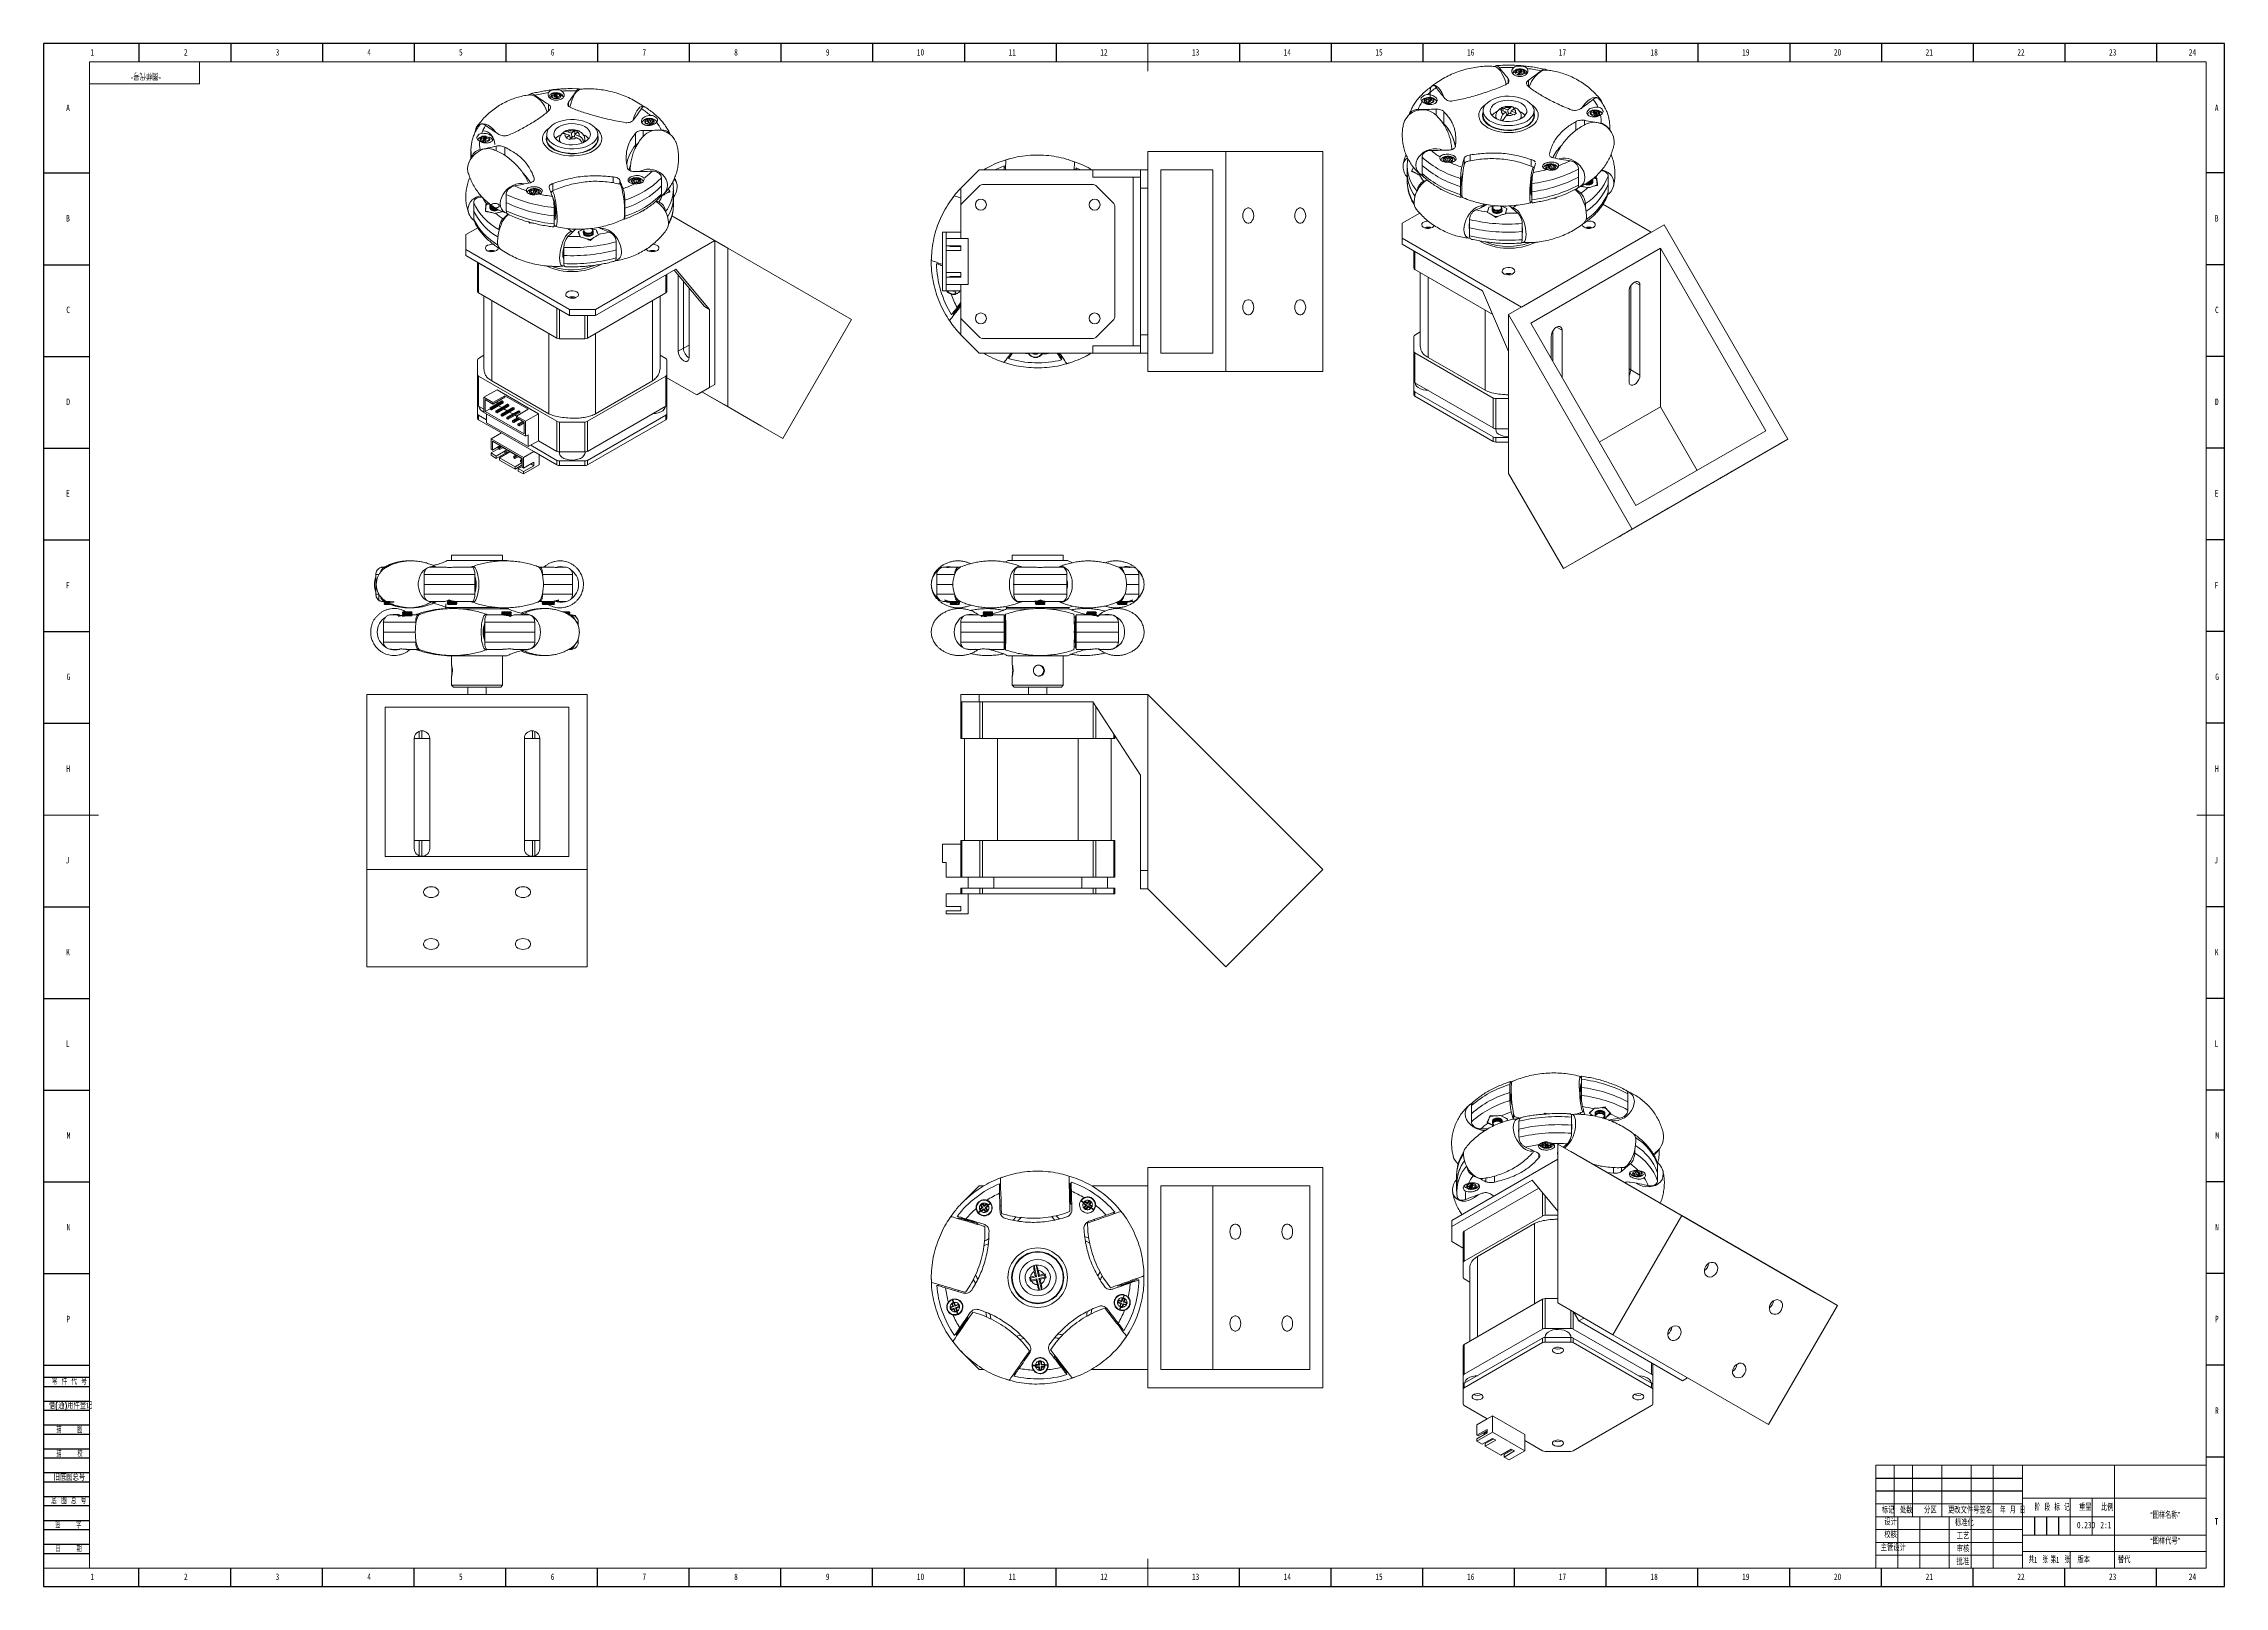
# Model space of a CAD drawing. Header units: millimetres. Extents: x 0 to 1189, y 0 to 841.
import ezdxf

# ---------------------------------------------------------------- set-up
doc = ezdxf.new("R2010")
doc.units = ezdxf.units.MM
for name, color, linetype in [('10', 7, 'Continuous'), ('5', 7, 'Continuous'), ('9', 7, 'Continuous'), ('SLD-0', 7, 'Continuous')]:
    doc.layers.add(name, color=color, linetype=linetype)
doc.styles.add('SLDTEXTSTYLE0', font='TXT', dxfattribs={"width": 0.7, "bigfont": 'bigfont'})
doc.styles.add('SLDTEXTSTYLE1', font='TXT', dxfattribs={"width": 0.6, "bigfont": 'bigfont'})
doc.styles.add('SLDTEXTSTYLE2', font='TXT', dxfattribs={"width": 0.614286, "bigfont": 'bigfont'})
doc.styles.add('SLDTEXTSTYLE3', font='TXT', dxfattribs={"width": 0.62, "bigfont": 'bigfont'})
doc.styles.add('SLDTEXTSTYLE4', font='TXT', dxfattribs={"width": 0.566667, "bigfont": 'bigfont'})
doc.styles.add('SLDTEXTSTYLE5', font='TXT', dxfattribs={"width": 0.7})

msp = doc.modelspace()

# ---------------------------------------------------------------- texts
at = {"layer": '10', "char_height": 3.5}
for s, insert, attachment_point, style in [('1', (26.5, 838), 2, 'SLDTEXTSTYLE5'), ('2', (77.5, 838), 2, 'SLDTEXTSTYLE5'), ('3', (127.5, 838), 2, 'SLDTEXTSTYLE5'), ('4', (177.5, 838), 2, 'SLDTEXTSTYLE5'), ('5', (227.5, 838), 2, 'SLDTEXTSTYLE5'), ('6', (277.5, 838), 2, 'SLDTEXTSTYLE5'), ('7', (327.5, 838), 2, 'SLDTEXTSTYLE5'), ('8', (377.5, 838), 2, 'SLDTEXTSTYLE5'), ('9', (427.5, 838), 2, 'SLDTEXTSTYLE5'), ('10', (478.1, 838), 2, 'SLDTEXTSTYLE5'), ('11', (528.1, 838), 2, 'SLDTEXTSTYLE5'), ('12', (578.1, 838), 2, 'SLDTEXTSTYLE5'), ('13', (628.1, 838), 2, 'SLDTEXTSTYLE5'), ('14', (678.1, 838), 2, 'SLDTEXTSTYLE5'), ('15', (728.1, 838), 2, 'SLDTEXTSTYLE5'), ('16', (778.1, 838), 2, 'SLDTEXTSTYLE5'), ('17', (828.1, 838), 2, 'SLDTEXTSTYLE5'), ('18', (878.1, 838), 2, 'SLDTEXTSTYLE5'), ('19', (928.1, 838), 2, 'SLDTEXTSTYLE5'), ('20', (978.1, 838), 2, 'SLDTEXTSTYLE5'), ('21', (1028.1, 838), 2, 'SLDTEXTSTYLE5'), ('22', (1078.1, 838), 2, 'SLDTEXTSTYLE5'), ('23', (1128.1, 838), 2, 'SLDTEXTSTYLE5'), ('24', (1171.6, 838), 2, 'SLDTEXTSTYLE5'), ('A', (13.3, 807.7), 2, 'SLDTEXTSTYLE5'), ('A', (1184.8, 807.7), 2, 'SLDTEXTSTYLE5'), ('B', (13.3, 747.5), 2, 'SLDTEXTSTYLE5'), ('B', (1184.8, 747.5), 2, 'SLDTEXTSTYLE5'), ('C', (13.4, 697.6), 2, 'SLDTEXTSTYLE5'), ('C', (1184.9, 697.6), 2, 'SLDTEXTSTYLE5'), ('D', (13.4, 647.5), 2, 'SLDTEXTSTYLE5'), ('D', (1184.9, 647.5), 2, 'SLDTEXTSTYLE5'), ('E', (13.3, 597.6), 2, 'SLDTEXTSTYLE5'), ('E', (1184.8, 597.6), 2, 'SLDTEXTSTYLE5'), ('F', (13.2, 547.5), 2, 'SLDTEXTSTYLE5'), ('F', (1184.7, 547.5), 2, 'SLDTEXTSTYLE5'), ('G', (13.5, 497.6), 2, 'SLDTEXTSTYLE5'), ('G', (1185, 497.6), 2, 'SLDTEXTSTYLE5'), ('H', (13.4, 447.5), 2, 'SLDTEXTSTYLE5'), ('H', (1184.9, 447.5), 2, 'SLDTEXTSTYLE5'), ('J', (13, 397.6), 2, 'SLDTEXTSTYLE5'), ('J', (1184.5, 397.6), 2, 'SLDTEXTSTYLE5'), ('K', (13.3, 347.5), 2, 'SLDTEXTSTYLE5'), ('K', (1184.8, 347.5), 2, 'SLDTEXTSTYLE5'), ('L', (13.2, 297.6), 2, 'SLDTEXTSTYLE5'), ('L', (1184.7, 297.6), 2, 'SLDTEXTSTYLE5'), ('M', (13.6, 247.5), 2, 'SLDTEXTSTYLE5'), ('M', (1185.1, 247.5), 2, 'SLDTEXTSTYLE5'), ('N', (13.5, 197.6), 2, 'SLDTEXTSTYLE5'), ('N', (1185, 197.6), 2, 'SLDTEXTSTYLE5'), ('P', (13.4, 147.5), 2, 'SLDTEXTSTYLE5'), ('P', (1184.9, 147.5), 2, 'SLDTEXTSTYLE5'), ('R', (1184.9, 97.6), 2, 'SLDTEXTSTYLE5'), ('\\M+18167图样\\M+196BC\\M+18FCC\\M+18168', (1156.7, 40.5), 2, 'SLDTEXTSTYLE0'), ('T', (1184.7, 37.2), 2, 'SLDTEXTSTYLE5'), ('\\M+18D5A\\M+18A6A', (1007, 29.9), 2, 'SLDTEXTSTYLE0'), ('0.230', (1113.6, 35.2), 2, 'SLDTEXTSTYLE5'), ('\\M+18167图样\\M+191E3\\M+18D86\\M+18168', (1156.7, 26.4), 2, 'SLDTEXTSTYLE0'), ('\\M+18EE5\\M+18AC7设计', (1008.5, 22.8), 2, 'SLDTEXTSTYLE0'), ('1', (1085.1, 16.2), 1, 'SLDTEXTSTYLE5'), ('1', (1097.1, 16.2), 1, 'SLDTEXTSTYLE5'), ('1', (26.5, 7), 2, 'SLDTEXTSTYLE5'), ('2', (77.5, 7), 2, 'SLDTEXTSTYLE5'), ('3', (127.5, 7), 2, 'SLDTEXTSTYLE5'), ('4', (177.5, 7), 2, 'SLDTEXTSTYLE5'), ('5', (227.5, 7), 2, 'SLDTEXTSTYLE5'), ('6', (277.5, 7), 2, 'SLDTEXTSTYLE5'), ('7', (327.5, 7), 2, 'SLDTEXTSTYLE5'), ('8', (377.5, 7), 2, 'SLDTEXTSTYLE5'), ('9', (427.5, 7), 2, 'SLDTEXTSTYLE5'), ('10', (478.1, 7), 2, 'SLDTEXTSTYLE5'), ('11', (528.1, 7), 2, 'SLDTEXTSTYLE5'), ('12', (578.1, 7), 2, 'SLDTEXTSTYLE5'), ('13', (628.1, 7), 2, 'SLDTEXTSTYLE5'), ('14', (678.1, 7), 2, 'SLDTEXTSTYLE5'), ('15', (728.1, 7), 2, 'SLDTEXTSTYLE5'), ('16', (778.1, 7), 2, 'SLDTEXTSTYLE5'), ('17', (828.1, 7), 2, 'SLDTEXTSTYLE5'), ('18', (878.1, 7), 2, 'SLDTEXTSTYLE5'), ('19', (928.1, 7), 2, 'SLDTEXTSTYLE5'), ('20', (978.1, 7), 2, 'SLDTEXTSTYLE5'), ('21', (1028.1, 7), 2, 'SLDTEXTSTYLE5'), ('22', (1078.1, 7), 2, 'SLDTEXTSTYLE5'), ('23', (1128.1, 7), 2, 'SLDTEXTSTYLE5'), ('24', (1171.6, 7), 2, 'SLDTEXTSTYLE5')]:
    msp.add_mtext(s, dxfattribs=dict(at, insert=insert, attachment_point=attachment_point, style=style))
at = {"layer": '10', "color": 7, "insert": (1112.3, 16.2), "char_height": 3.5, "attachment_point": 2, "style": 'SLDTEXTSTYLE0'}
msp.add_mtext('\\M+194C5\\M+1967B', dxfattribs=at)
at = {"layer": '9', "color": 7, "char_height": 3.5}
for s, insert, attachment_point, style in [('\\M+197EB \\M+18C8F \\M+191E3 \\M+18D86', (4.5, 113.4), 1, 'SLDTEXTSTYLE2'), ('\\M+18ED8(\\M+192CA)\\M+19770\\M+18C8F\\M+1936F记', (2.9, 100.3), 1, 'SLDTEXTSTYLE0'), ('\\M+19560    图', (14.1, 87.2), 2, 'SLDTEXTSTYLE4'), ('\\M+19560    \\M+18D5A', (14.1, 74.1), 2, 'SLDTEXTSTYLE4'), ('\\M+18B8C\\M+192EA图总\\M+18D86', (5.5, 61.2), 1, 'SLDTEXTSTYLE0'), ('\\M+192EA 图 总 \\M+18D86', (4.2, 48.4), 1, 'SLDTEXTSTYLE2'), ('标记', (1005.6, 43.3), 2, 'SLDTEXTSTYLE0'), ('设计', (1007, 36.8), 2, 'SLDTEXTSTYLE0'), ('处\\M+19094', (1015.5, 43.3), 2, 'SLDTEXTSTYLE0'), ('\\M+195AA\\M+18BE6', (1028.7, 43.3), 2, 'SLDTEXTSTYLE0'), ('\\M+18D58\\M+189FC\\M+195B6\\M+18C8F\\M+18D86', (1046.9, 43.3), 2, 'SLDTEXTSTYLE0'), ('标\\M+18F79\\M+189BB', (1047.2, 36.4), 2, 'SLDTEXTSTYLE0'), ('签\\M+196BC', (1058.9, 43.3), 2, 'SLDTEXTSTYLE0'), ('\\M+1944E \\M+18C8E \\M+193FA', (1073.6, 43.3), 2, 'SLDTEXTSTYLE3'), ('阶 \\M+19269 标 记', (1095.1, 44.8), 2, 'SLDTEXTSTYLE2'), ('\\M+18F64\\M+197CA', (1113.2, 44.8), 2, 'SLDTEXTSTYLE0'), ('\\M+194E4\\M+197E1', (1125.1, 44.8), 2, 'SLDTEXTSTYLE0'), ('签    \\M+18E9A', (13.5, 35.2), 2, 'SLDTEXTSTYLE4'), ('\\M+18D48艺', (1046.5, 29.2), 2, 'SLDTEXTSTYLE0'), ('\\M+193FA    \\M+18AFA', (13.6, 22.2), 2, 'SLDTEXTSTYLE4'), ('\\M+194E1\\M+18F79', (1046.4, 15.2), 2, 'SLDTEXTSTYLE0'), ('审\\M+18A6A', (1046.5, 22.2), 2, 'SLDTEXTSTYLE0'), ('\\M+18BA4  张', (1087.5, 16.2), 2, 'SLDTEXTSTYLE1'), ('\\M+191E6  张', (1099.5, 16.2), 2, 'SLDTEXTSTYLE1')]:
    msp.add_mtext(s, dxfattribs=dict(at, insert=insert, attachment_point=attachment_point, style=style))
at = {"layer": 'SLD-0', "insert": (55.8, 821.7), "char_height": 3.5, "attachment_point": 2, "rotation": 180, "style": 'SLDTEXTSTYLE0'}
msp.add_mtext('\\M+18167图样\\M+191E3\\M+18D86\\M+18168', dxfattribs=at)
at = {"layer": 'SLD-0', "char_height": 3.5}
for s, insert, attachment_point, style in [('2:1', (1124.4, 35.2), 2, 'SLDTEXTSTYLE5'), ('\\M+191D6\\M+191E3', (1130.9, 16.2), 1, 'SLDTEXTSTYLE0')]:
    msp.add_mtext(s, dxfattribs=dict(at, insert=insert, attachment_point=attachment_point, style=style))

# ---------------------------------------------------------------- linework, layer by layer
at = {"color": 8, "linetype": 'Continuous', "lineweight": 15}
for p, q in [((798.5, 821.9), (798.5, 819.5)), ((802.3, 825.6), (802.4, 825.4)), ((802.4, 825.8), (802.5, 825.3)), ((803, 826.1), (803, 825.2)), ((803.9, 824.3), (803.9, 824.2)), ((807, 824.9), (807.1, 825.8)), ((809.6, 821.1), (809.6, 817.7)), ((277.2, 812.8), (277.2, 811.9)), ((280.5, 811.2), (280.6, 811.4)), ((281.3, 812.3), (281.2, 813.2)), ((281.8, 812.4), (281.9, 813)), ((282, 812.7), (281.9, 812.5)), ((286.2, 809.1), (286.2, 807)), ((752.9, 810.4), (753, 810.1)), ((753.1, 810.6), (753.2, 809.9)), ((753.6, 809), (753.7, 808.7)), ((753.9, 810.8), (753.8, 809.8)), ((756.6, 811.2), (756.5, 810.4)), ((757.5, 809), (757.5, 809.8)), ((275.2, 808), (275.2, 804.3)), ((328.2, 798.3), (328.2, 797.6)), ((329, 799.8), (329.1, 799)), ((331.8, 798.4), (331.8, 799.4)), ((332.1, 797.3), (332.1, 797.7)), ((332.5, 799.3), (332.4, 798.6)), ((332.7, 799.1), (332.7, 798.7)), ((759.2, 805.3), (759.2, 801.9)), ((763.5, 797.3), (763.5, 796.6)), ((835.4, 798.4), (835.4, 793.7)), ((840.1, 799.2), (840.1, 796.6)), ((843.7, 803.3), (843.8, 802.4)), ((846.3, 801.5), (846.4, 801.2)), ((847.1, 801.8), (847.2, 802)), ((847.8, 802.8), (847.7, 803.7)), ((848.4, 803.4), (848.3, 802.9)), ((848.5, 803.2), (848.4, 803)), ((238, 789.1), (238.2, 788.6)), ((238, 788.9), (238, 788.7)), ((238.7, 789.4), (238.6, 788.5)), ((239.4, 787.7), (239.4, 787.6)), ((240.3, 786.9), (240.3, 787.3)), ((242.7, 788.2), (242.7, 789.1)), ((246.7, 785.1), (246.7, 782.6)), ((322.7, 785.7), (322.7, 784.2)), ((326.9, 793.7), (326.9, 790.4)), ((251.5, 784.6), (251.5, 780.1)), ((763.6, 778.2), (763.5, 778.7)), ((763.7, 777.3), (763.8, 776.8)), ((763.9, 778.9), (764, 778)), ((764.7, 778.9), (764.5, 777.7)), ((766.7, 777.7), (766.5, 779)), ((767.3, 779), (767.2, 778.1)), ((767.5, 776.8), (767.6, 777.3)), ((767.6, 778.3), (767.6, 778.8)), ((774.5, 778.6), (774.5, 774.9)), ((777.8, 780.4), (777.8, 777)), ((811.1, 777.8), (811.1, 774.2)), ((819.5, 773.4), (819.6, 772.7)), ((820.2, 774.9), (820.2, 774.1)), ((823.2, 773.5), (823.1, 774.5)), ((823.9, 774.4), (823.7, 773.7)), ((824.1, 774.1), (824, 773.8)), ((825.2, 774), (825, 774.2)), ((266, 761.1), (265.9, 760.1)), ((267.5, 767.6), (267.5, 766.8)), ((268.8, 760.7), (268.9, 761.5)), ((277.7, 764.8), (277.7, 760.8)), ((310.6, 768.3), (310.6, 765.1)), ((314.1, 766.6), (314.1, 764.5)), ((321.2, 765.1), (320.8, 764.8)), ((321, 767.1), (321, 766.6)), ((321.1, 765.6), (321.2, 765.1)), ((321.4, 766.4), (321.3, 767.3)), ((322.1, 767.3), (321.9, 766.1)), ((324.2, 765.8), (323.9, 767.3)), ((324.7, 767.3), (324.6, 766.3)), ((325.1, 767.1), (325, 766.6)), ((325, 765.2), (325.1, 765.7)), ((823.2, 772.4), (823.3, 772.8)), ((265.1, 760.3), (265, 760.6)), ((265.2, 760.9), (265.4, 760.2)), ((265.9, 759.3), (266, 759)), ((269.6, 759.3), (269.7, 760)), ((799.6, 752.2), (799.6, 752.6)), ((289.3, 739.2), (289.3, 739.9)), ((747.7, 727.6), (747.7, 717.8)), ((339.2, 705.1), (339.2, 714.9)), ((754.9, 713.7), (754.9, 669.9)), ((496.4, 706.1), (496.3, 706.2)), ((496.8, 706.2), (496.8, 706.2)), ((870.3, 709.3), (867.3, 711)), ((244.3, 701), (244.3, 657.2)), ((281.2, 696), (281.2, 680.1)), ((295.1, 680.1), (295.1, 692.8)), ((296.5, 692.8), (296.5, 680.5)), ((332, 701), (332, 657.2)), ((786, 695.7), (786, 652)), ((275.5, 683), (275.5, 639.2)), ((300.9, 683), (300.9, 639.2)), ((827.9, 684.8), (824.9, 686.5)), ((352, 676.7), (348.8, 674.9)), ((865.3, 663.1), (864.4, 663.7)), ((258.2, 636.9), (255.7, 635.5)), ((256.2, 635.3), (258.6, 636.7)), ((258.9, 636.5), (256.3, 635)), ((256.3, 634.5), (259.3, 636.3)), ((261.2, 635.2), (258.8, 633.8)), ((259.2, 633.5), (261.7, 634.9)), ((261.9, 634.8), (259.3, 633.3)), ((259.3, 632.8), (262, 634.3)), ((182.8, 551.6), (181.1, 551.6)), ((270.1, 555.6), (272.8, 555.6)), ((597.2, 551.6), (589.5, 551.6)), ((182.8, 540.8), (181.1, 540.8)), ((270.4, 536.9), (270.1, 536.9)), ((597.2, 540.8), (589.5, 540.8)), ((290.7, 525.6), (291.5, 525.6)), ((562.6, 523.2), (562.6, 528.5)), ((290.7, 514.8), (291.5, 514.8)), ((562.6, 512), (562.6, 517.3)), ((572.2, 462.2), (572.2, 482)), ((573.6, 479.8), (573.6, 462.2)), ((204.7, 462.2), (204.7, 466.1)), ((206.2, 466.4), (206.2, 462.2)), ((266.5, 462.2), (266.5, 466.4)), ((267.9, 466.1), (267.9, 462.2)), ((583.5, 462.2), (583.5, 464.7)), ((204.7, 398.3), (204.7, 406.6)), ((206.2, 406.6), (206.2, 398)), ((266.5, 398), (266.5, 406.6)), ((267.9, 406.6), (267.9, 398.3)), ((801.5, 257.5), (801.5, 254.5)), ((804.8, 255.3), (804.8, 255)), ((838, 258.2), (838, 257.3)), ((816.8, 240.6), (816.8, 240.8)), ((816.9, 240.4), (817, 240.9)), ((817.5, 241), (817.5, 240.1)), ((818.4, 241.9), (818.4, 241.7)), ((821.5, 240.4), (821.5, 241.3)), ((815.3, 233.6), (815.3, 235.8)), ((856, 225.2), (856, 228.4)), ((860.3, 226.2), (860.3, 228.3)), ((867.6, 226.3), (867.5, 225.9)), ((867.6, 226.7), (867.8, 226.4)), ((871.2, 225.1), (871.1, 225.9)), ((776.3, 218.9), (776.3, 218)), ((779, 219.7), (779.1, 220)), ((779.5, 219.3), (779.4, 219.5)), ((780.3, 217.5), (780.3, 218.5)), ((780.8, 218.4), (781, 217.8)), ((781.1, 218.1), (781, 218.3)), ((786.3, 220.6), (786.3, 222.7)), ((791, 220.3), (791, 223.7)), ((817.3, 201.9), (817.3, 214.5)), ((866.6, 224.9), (866.5, 224.5)), ((866.7, 224.3), (866.9, 225)), ((867.4, 225.1), (867.5, 224.1)), ((870.4, 224.6), (870.4, 223.8)), ((818.7, 212.8), (818.7, 202.3)), ((812.9, 197.8), (812.9, 154)), ((781.8, 179.8), (781.8, 136.1)), ((832.6, 140.5), (832.6, 150.5)), ((834, 149.7), (834, 140.2)), ((876.7, 115.6), (876.7, 121.8))]:
    msp.add_line(p, q, dxfattribs=at)
at = {"color": 7, "linetype": 'Continuous', "lineweight": 15}
for p, q in [((802.4, 825.8), (802.3, 825.6)), ((802.3, 825.6), (802.3, 825.6)), ((802.8, 825.2), (804, 825.1)), ((804.3, 826), (803, 826.1)), ((804, 825.1), (803.9, 824.3)), ((804, 825.1), (804.4, 824)), ((804.1, 824), (804.3, 824)), ((804.4, 826.7), (804.3, 826)), ((804.3, 826), (804.6, 824.2)), ((804.3, 824.2), (804.6, 824.2)), ((804.3, 824), (804.8, 823.9)), ((804.7, 825), (804.4, 826.7)), ((804.6, 824.2), (804.7, 825)), ((805, 826.9), (804.8, 826.9)), ((804.8, 823.9), (805, 823.9)), ((805.5, 826.9), (805, 826.9)), ((805, 826.9), (805, 825.1)), ((805.5, 825.1), (805, 825.1)), ((805.7, 826.9), (805.5, 826.9)), ((805.5, 826.9), (805.5, 825.1)), ((805.5, 824.2), (805.6, 825)), ((805.8, 825.9), (805.6, 825)), ((805.6, 825), (806.9, 824.9)), ((805.8, 825.9), (806, 826.5)), ((807.1, 825.8), (805.8, 825.9)), ((807.5, 825.2), (807.6, 825.5)), ((276.8, 812.4), (276.9, 812.1)), ((276.9, 812.1), (276.9, 812.1)), ((278.4, 812.9), (277.2, 812.8)), ((277.5, 811.9), (278.7, 812)), ((278.2, 813.5), (278.4, 812.9)), ((278.4, 812.9), (278.6, 812)), ((278.7, 813.9), (278.5, 813.9)), ((279.2, 814), (278.7, 813.9)), ((278.7, 813.9), (278.7, 812.1)), ((279.2, 812.1), (278.7, 812.1)), ((278.7, 812), (279, 811.2)), ((279.4, 814), (279.2, 814)), ((279.2, 814), (279.2, 812.1)), ((279.4, 811), (279.6, 811)), ((279.8, 813.7), (279.5, 812)), ((279.5, 812), (279.7, 811.2)), ((279.6, 811), (280.1, 811)), ((280, 813.1), (279.7, 811.2)), ((279.7, 811.2), (280, 811.2)), ((280, 813.1), (279.8, 813.7)), ((281.2, 813.2), (280, 813.1)), ((280.3, 812.2), (280, 811)), ((280.1, 811), (280.3, 811.1)), ((280.3, 812.2), (281.5, 812.3)), ((280.6, 811.4), (280.3, 812.2)), ((282, 812.7), (281.9, 813)), ((291.9, 816.4), (288.2, 816.5)), ((752.9, 810.4), (752.8, 810.3)), ((753.1, 810.6), (752.9, 810.4)), ((753.2, 810.7), (753.1, 810.6)), ((753.2, 810), (754.2, 809.7)), ((754.2, 809.7), (753.6, 809)), ((754.9, 810.5), (753.9, 810.8)), ((753.9, 808.6), (754.3, 808.5)), ((754.2, 809.7), (754.5, 808.5)), ((754.4, 808.8), (755, 808.6)), ((755.4, 811.2), (754.9, 810.5)), ((754.9, 810.5), (755, 808.6)), ((755, 808.6), (755.7, 809.4)), ((755.1, 808.6), (755.6, 809.3)), ((755.7, 809.4), (755.4, 811.2)), ((755.6, 809.3), (756.9, 808.9)), ((756, 809.5), (756.1, 811.3)), ((756.3, 810.1), (756, 809.2)), ((756.1, 809.5), (756, 809.5)), ((756.5, 811.2), (756.1, 811.3)), ((756.3, 810.1), (756.8, 810.8)), ((757.5, 809.8), (756.3, 810.1)), ((757.1, 811.4), (757, 811.4)), ((757, 811.4), (757, 811.4)), ((757.5, 809), (757.6, 809.1)), ((757.6, 809.1), (757.8, 809.3)), ((757.8, 809.3), (757.9, 809.5)), ((327.3, 806.7), (327.5, 806.4)), ((327.9, 798), (327.9, 797.9)), ((327.9, 797.9), (328.2, 797.6)), ((329.4, 798.7), (328.2, 798.3)), ((328.2, 797.6), (328.3, 797.5)), ((328.5, 800), (328.4, 799.9)), ((328.5, 800), (328.5, 800)), ((328.8, 799.3), (329.4, 798.7)), ((328.9, 797.5), (330.1, 797.9)), ((329.4, 799.9), (329, 799.8)), ((329, 799.8), (329, 799.8)), ((329.4, 799.9), (329.6, 798.1)), ((329.4, 798.7), (329.6, 797.7)), ((329.6, 798.1), (329.6, 798.1)), ((330.2, 799.8), (329.9, 798)), ((329.9, 798), (330.1, 797.8)), ((330.1, 797.9), (330.7, 797.2)), ((330.8, 799.1), (330.2, 799.8)), ((330.8, 799.1), (330.7, 797.3)), ((330.7, 797.2), (331.3, 797.4)), ((331.8, 799.4), (330.8, 799.1)), ((331.6, 798.3), (331.2, 797.1)), ((331.5, 797.1), (331.9, 797.2)), ((331.6, 798.3), (332.5, 798.6)), ((332.1, 797.7), (331.6, 798.3)), ((332.5, 799.3), (332.4, 799.4)), ((332.7, 799.1), (332.5, 799.3)), ((332.8, 798.9), (332.7, 799.1)), ((754.3, 808.5), (754.3, 808.5)), ((763.5, 803.9), (763.5, 797.3)), ((784.8, 801.2), (784.7, 800.7)), ((784.8, 804.3), (784.8, 801.9)), ((791.8, 801.6), (791.8, 800.1)), ((795.6, 805.8), (794.4, 804.8)), ((794.9, 804.6), (794.4, 804.8)), ((794.9, 804.6), (797.2, 803.8)), ((796.2, 799.9), (795.1, 798.9)), ((795.6, 805.8), (796.1, 805.7)), ((795.6, 805.8), (795.7, 804.4)), ((795.8, 802.5), (797.2, 803.8)), ((798.4, 804.9), (796.1, 805.7)), ((797.2, 803.8), (797.8, 802)), ((797.6, 801.8), (799, 803.1)), ((798, 802.2), (797.6, 802.3)), ((799.8, 806.2), (798.4, 804.9)), ((798.5, 802.6), (798.4, 804.9)), ((799, 803.1), (801.3, 802.3)), ((800, 803.3), (799.5, 802.9)), ((800.2, 804.2), (799.8, 802.8)), ((801.6, 805.5), (800.2, 804.2)), ((802.4, 803.4), (800.2, 804.2)), ((801.8, 802.1), (801.3, 802.3)), ((801.8, 802.1), (803, 803.1)), ((802.4, 803.4), (803, 803.1)), ((804.9, 804), (805.6, 803.6)), ((805.6, 800.1), (805.6, 801.6)), ((810.2, 797.1), (810.5, 797.6)), ((812.6, 801.9), (812.6, 804.3)), ((843.3, 803), (843.3, 802.9)), ((843.3, 802.9), (843.4, 802.6)), ((843.4, 802.6), (843.4, 802.5)), ((845.1, 803.4), (843.7, 803.3)), ((844, 802.4), (845.4, 802.5)), ((844.9, 804.1), (845.1, 803.4)), ((845.1, 804.8), (845, 804.8)), ((845.1, 804.8), (845.1, 804.8)), ((845.1, 803.4), (845.3, 802.5)), ((845.9, 804.8), (845.3, 804.8)), ((845.8, 804.5), (845.3, 804.5)), ((845.3, 804.5), (845.4, 802.7)), ((845.3, 804.5), (845.3, 804.5)), ((845.8, 802.7), (845.4, 802.7)), ((845.4, 802.5), (845.6, 801.8)), ((845.8, 804.5), (845.8, 802.7)), ((846.4, 804.3), (846.1, 802.6)), ((846.1, 802.6), (846.4, 801.7)), ((846.3, 801.5), (846.7, 801.6)), ((846.7, 803.6), (846.4, 804.3)), ((846.7, 803.6), (846.4, 801.7)), ((846.4, 801.7), (846.7, 801.7)), ((847, 802.7), (846.6, 801.6)), ((847.7, 803.7), (846.7, 803.6)), ((847, 802.7), (848, 802.8)), ((847.2, 802), (847, 802.7)), ((848.4, 803.4), (848.3, 803.6)), ((848.5, 803.2), (848.4, 803.4)), ((848.5, 803), (848.5, 803.2)), ((238.1, 789.3), (238, 789.1)), ((238, 789.1), (238, 788.9)), ((238, 788.9), (238, 788.8)), ((238.5, 788.5), (239.5, 788.4)), ((239.8, 789.3), (238.7, 789.4)), ((239.5, 788.4), (239.4, 787.7)), ((239.5, 788.4), (239.8, 787.4)), ((239.9, 790.1), (239.8, 789.3)), ((239.8, 789.3), (240.1, 787.5)), ((239.8, 787.5), (240.1, 787.5)), ((240.3, 788.4), (239.9, 790.1)), ((239.9, 787.4), (240.3, 787.3)), ((240.1, 787.5), (240.3, 788.4)), ((240.3, 787.3), (240.3, 787.3)), ((241, 790.3), (240.5, 790.3)), ((240.5, 788.5), (240.5, 790.3)), ((241, 788.5), (240.5, 788.5)), ((241.1, 790.6), (240.6, 790.6)), ((241, 790.3), (241, 788.5)), ((241, 787.6), (241.1, 788.3)), ((241.2, 790.6), (241.1, 790.6)), ((241.3, 789.2), (241.1, 788.3)), ((241.1, 788.3), (242.5, 788.2)), ((241.3, 790.6), (241.2, 790.6)), ((241.3, 789.2), (241.5, 789.9)), ((242.7, 789.1), (241.3, 789.2)), ((243.1, 788.5), (243.2, 788.8)), ((243.2, 788.8), (243.1, 788.4)), ((243.1, 788.4), (243.1, 788.5)), ((243.2, 788.8), (243.2, 788.9)), ((246.1, 786.1), (246.1, 786)), ((274.3, 788.5), (274.1, 787.9)), ((274.3, 791.6), (274.3, 789.1)), ((280.9, 790.7), (282.3, 791.4)), ((281.3, 788.8), (281.3, 787.4)), ((284.4, 791.9), (286.7, 791.1)), ((284.9, 789.4), (285.2, 789.8)), ((284.9, 789.4), (286.7, 788.7)), ((286.7, 791.1), (285.2, 789.8)), ((285.6, 793), (287.8, 792.1)), ((287.2, 789.2), (286.7, 791.1)), ((287.1, 789.1), (286.7, 788.7)), ((287.1, 789.1), (288.5, 790.4)), ((287.5, 789.5), (287.1, 789.6)), ((289.3, 793.4), (287.8, 792.1)), ((287.8, 792.1), (288, 789.9)), ((290.7, 789.6), (288.5, 790.4)), ((289, 790.2), (289.4, 790.6)), ((289.3, 793.4), (289.6, 793.7)), ((289.3, 790.1), (289.7, 791.5)), ((291.4, 793), (289.6, 793.7)), ((289.7, 791.5), (289.6, 793.7)), ((289.7, 791.5), (291.1, 792.7)), ((291.9, 790.6), (289.7, 791.5)), ((291.4, 793), (291.1, 792.7)), ((294.2, 787), (293.3, 787.3)), ((295.1, 787.4), (295.1, 788.8)), ((299.7, 784.3), (300, 784.9)), ((302.2, 787.9), (302, 788.5)), ((302.1, 789.1), (302.1, 791.6)), ((322.7, 792.2), (322.7, 785.7)), ((853.9, 793.7), (853.9, 795.7)), ((853.9, 795.7), (853.9, 795.5)), ((233, 782.9), (233, 783.2)), ((233, 782.9), (233, 778.5)), ((233, 778.5), (233, 778.3)), ((524.5, 773.5), (524, 773.6)), ((563, 773.3), (565.4, 772.2)), ((602, 662.2), (602, 782.2)), ((644.5, 782.2), (602, 782.2)), ((644.5, 662.2), (644.5, 782.2)), ((697.5, 782.2), (644.5, 782.2)), ((697.5, 662.2), (697.5, 782.2)), ((743.5, 774.4), (743.5, 770)), ((743.5, 774.4), (743.5, 774.2)), ((751.6, 779.1), (751.6, 774.7)), ((751.6, 774.7), (751.6, 770.3)), ((763.1, 779), (763, 779)), ((763.2, 779.1), (763.1, 779)), ((763.8, 778.9), (763.5, 778.7)), ((763.6, 778.3), (764.5, 777.8)), ((763.6, 776.9), (763.7, 776.8)), ((764.5, 777.8), (763.7, 777.3)), ((763.7, 776.8), (764.1, 776.7)), ((764.5, 777.8), (764.8, 776.6)), ((765.6, 778.4), (764.7, 778.9)), ((764.7, 777), (765.1, 776.8)), ((764.9, 776.7), (765.6, 777.1)), ((766.5, 779), (765.6, 778.4)), ((765.6, 778.4), (765.6, 777.1)), ((765.6, 777.1), (766.5, 776.6)), ((766.1, 776.9), (766.5, 777.1)), ((766.7, 777.8), (766.4, 776.7)), ((766.7, 777.8), (767.7, 778.4)), ((767.6, 777.3), (766.7, 777.8)), ((767.3, 779), (767.1, 779.1)), ((767.6, 778.8), (767.3, 779)), ((767.3, 776.7), (767.6, 776.8)), ((767.8, 778.7), (767.6, 778.8)), ((767.6, 776.8), (767.6, 776.9)), ((768, 783.3), (767.8, 783.7)), ((813.4, 775.6), (813.4, 775.9)), ((819.3, 772.9), (819.5, 772.7)), ((820.6, 773.7), (819.5, 773.4)), ((820.2, 774.9), (820, 774.8)), ((820, 774.4), (820.6, 773.7)), ((820.6, 775), (820.2, 774.9)), ((820.3, 772.6), (821.4, 772.9)), ((820.8, 775), (820.6, 775)), ((820.8, 773.2), (820.6, 775)), ((820.6, 773.7), (820.9, 772.8)), ((820.8, 773.2), (820.8, 773.2)), ((821.4, 774.9), (821, 773.1)), ((821, 773.1), (821.3, 772.9)), ((822, 774.2), (821.4, 774.9)), ((821.4, 772.9), (821.9, 772.4)), ((822, 774.2), (821.9, 772.4)), ((823.1, 774.5), (822, 774.2)), ((822.8, 773.4), (822.4, 772.2)), ((822.8, 773.4), (823.9, 773.7)), ((823.3, 772.8), (822.8, 773.4)), ((824.1, 774.1), (823.9, 774.4)), ((823.9, 774.4), (823.9, 774.4)), ((825, 774.2), (824.9, 774.3)), ((825, 774.2), (825, 774.2)), ((825, 774.2), (825, 774.2)), ((267.1, 760.7), (266, 761.1)), ((267.7, 761.5), (267.1, 760.7)), ((268, 759.7), (267.7, 761.5)), ((268.4, 761.6), (268.2, 761.6)), ((268.4, 761.6), (268.3, 759.8)), ((268.9, 761.5), (268.4, 761.6)), ((268.6, 760.3), (269.1, 761.1)), ((269.1, 761.4), (268.9, 761.5)), ((321, 767.1), (320.9, 767)), ((321.3, 767.3), (321, 767.1)), ((321, 766.6), (322, 766.1)), ((322, 766.1), (321.1, 765.6)), ((321.2, 765.1), (321.5, 764.9)), ((321.5, 767.4), (321.3, 767.3)), ((322, 766.1), (322.3, 765)), ((323.1, 766.8), (322.1, 767.3)), ((322.2, 765.3), (322.6, 765.1)), ((322.3, 764.9), (323.2, 765.5)), ((323.9, 767.3), (323.1, 766.8)), ((323.1, 766.8), (323.1, 765.4)), ((323.2, 765.5), (324, 765)), ((323.7, 765.2), (324, 765.4)), ((324.3, 766.1), (323.9, 765)), ((324.3, 766.1), (325.1, 766.6)), ((325.1, 765.7), (324.3, 766.1)), ((324.6, 765), (324.7, 765)), ((324.8, 767.3), (324.7, 767.3)), ((324.7, 765), (325.1, 765.2)), ((325.1, 767.1), (324.8, 767.3)), ((325.1, 765.2), (325.2, 765.3)), ((325.5, 767.4), (325.4, 767.5)), ((325.5, 767.4), (325.5, 767.4)), ((336.8, 763.4), (336.8, 767.9)), ((336.8, 763.4), (336.8, 759)), ((340.9, 761.3), (340.6, 761.9)), ((340.6, 761.8), (341.4, 760.6)), ((343.4, 757.3), (343.4, 761.7)), ((343.4, 761.6), (343.4, 761.7)), ((510, 772.2), (500, 762.2)), ((500, 762.2), (500, 752.4)), ((510.5, 763.7), (500.6, 753.8)), ((572, 772.2), (510, 772.2)), ((572.2, 764.2), (511.9, 764.2)), ((562.4, 772.5), (561.9, 772.5)), ((572, 768.2), (572, 772.2)), ((598, 772.2), (572, 772.2)), ((598, 768.2), (572, 768.2)), ((583.5, 753.8), (573.6, 763.7)), ((594, 676.2), (594, 768.2)), ((598, 772.2), (602, 772.2)), ((598, 762.2), (598, 772.2)), ((598, 762.2), (598, 682.2)), ((602, 762.2), (598, 762.2)), ((602, 682.2), (602, 762.2)), ((637.4, 772.2), (609.1, 772.2)), ((609.1, 672.2), (609.1, 772.2)), ((637.4, 772.2), (637.4, 672.2)), ((743.5, 770), (743.5, 765.6)), ((745.9, 771.5), (745.8, 771.3)), ((745.9, 771.7), (746.4, 772.5)), ((747.6, 770.6), (745.9, 771.7)), ((745.9, 771.7), (745.9, 771.4)), ((749.6, 769.5), (750.2, 769.5)), ((750.2, 769.5), (751, 769.5)), ((752.4, 765.9), (754.3, 766.8)), ((761.5, 761.9), (761.8, 761.4)), ((761.8, 761.4), (761.8, 761.8)), ((761.8, 761.4), (762.7, 761.3)), ((772.6, 763.2), (772.6, 767.6)), ((773.1, 765.4), (772.6, 763.2)), ((772.6, 763.2), (772.6, 758.8)), ((811.4, 764.7), (811.4, 760.3)), ((822, 772.3), (822.5, 772.5)), ((822.5, 772.2), (822.7, 772.2)), ((822.7, 772.2), (823.1, 772.4)), ((823.1, 772.4), (823.3, 772.4)), ((836.9, 768.2), (836.9, 772.7)), ((836.9, 768.2), (836.9, 763.8)), ((838.1, 763.2), (841.9, 762.6)), ((840.1, 762.9), (838.4, 763.3)), ((841.9, 762.6), (842.5, 762.5)), ((844.4, 766.9), (844.4, 767.1)), ((845.2, 767.7), (846.7, 767.3)), ((846.2, 767.8), (845.4, 767.9)), ((847.1, 764.1), (845.9, 763.6)), ((846.8, 767.7), (846.2, 767.8)), ((846.7, 767.3), (847.1, 764.1)), ((846.8, 766.6), (846.8, 767.7)), ((847.1, 764.1), (847.1, 763.7)), ((853, 764.4), (853, 768.8)), ((853, 759.9), (853, 764.4)), ((234.5, 749.9), (234.5, 754.4)), ((234.5, 749.9), (234.5, 745.5)), ((241, 749.8), (241.2, 753.1)), ((243.2, 749.1), (241, 749.8)), ((241, 749.8), (241, 749.5)), ((241.6, 753.6), (241.1, 753.5)), ((241.1, 753.5), (241.1, 750.9)), ((241.2, 753.1), (243.1, 753.7)), ((242.9, 753.8), (241.6, 753.6)), ((243.4, 752.7), (243.6, 753)), ((243.6, 753), (243.6, 752.9)), ((243.9, 750.6), (243.7, 750.8)), ((246.4, 748.5), (250.9, 749.4)), ((250.1, 749.5), (248.4, 748.9)), ((252.2, 758.8), (252.2, 754.4)), ((252.2, 754.4), (252.2, 749.9)), ((264.1, 760.7), (264, 760.6)), ((264, 760.6), (264, 760.6)), ((264.1, 760.8), (264.1, 760.7)), ((265.2, 760.9), (265, 760.6)), ((265.3, 760.2), (266.4, 759.9)), ((266.4, 759.9), (265.9, 759.3)), ((266, 759), (266.2, 758.9)), ((266.2, 758.9), (266.6, 758.8)), ((266.4, 759.9), (266.8, 758.8)), ((266.6, 758.8), (266.9, 758.8)), ((266.7, 759), (267.3, 758.8)), ((267.1, 760.7), (267.3, 758.8)), ((267.3, 758.9), (268, 759.7)), ((267.4, 758.9), (267.9, 759.5)), ((267.9, 759.5), (269, 759.2)), ((268.6, 760.3), (268.3, 759.4)), ((268.4, 759.8), (268.3, 759.8)), ((269.7, 760), (268.6, 760.3)), ((269.7, 759.4), (269.9, 759.6)), ((269.9, 759.6), (269.9, 759.6)), ((278.4, 747.2), (278.4, 751.6)), ((316.9, 751.3), (316.7, 751.8)), ((316.9, 755.7), (316.9, 751.3)), ((316.9, 751.3), (316.9, 746.9)), ((326.3, 749.7), (327.1, 749.9)), ((327.1, 749.9), (327.4, 750.4)), ((327.1, 749.9), (327.1, 750.2)), ((327.4, 750.4), (327.5, 750.4)), ((334, 755.3), (335.5, 754.7)), ((337.4, 758.3), (338, 758.3)), ((339.1, 749.2), (339.1, 749.4)), ((341.4, 760.6), (340, 759.6)), ((341.4, 760.6), (341.4, 760.3)), ((341.5, 760.2), (341.4, 760.4)), ((343.4, 752.9), (343.4, 757.3)), ((343.4, 752.5), (343.4, 752.9)), ((500, 752.4), (500, 734.7)), ((584, 692.1), (584, 752.4)), ((773.3, 758.9), (773.2, 758.5)), ((785.7, 752.6), (784.7, 753.7)), ((787.2, 749.3), (787.1, 749)), ((787.9, 751.7), (787.2, 749.3)), ((787.6, 750.3), (788, 751.9)), ((787.9, 751.7), (787.9, 751.7)), ((787.9, 751.5), (787.9, 751.7)), ((788, 751.9), (790.9, 752.6)), ((789.8, 751.6), (790.1, 751.7)), ((794.6, 752.5), (797.7, 751.2)), ((794.9, 751.2), (794.9, 751.5)), ((797.7, 751.2), (797, 748.2)), ((797.1, 748.5), (797.8, 750.9)), ((797.7, 751.2), (797.7, 750.5)), ((797.8, 750.9), (797.7, 751)), ((811.1, 758.4), (811.4, 758.4)), ((811.4, 760.3), (811.4, 755.8)), ((823.2, 756.7), (824.3, 756.7)), ((824.3, 756.7), (824.9, 757.3)), ((824.3, 756.7), (824.3, 757.1)), ((840.6, 751.9), (840.6, 753.7)), ((850.2, 753.4), (876.5, 738.2)), ((852.9, 759.1), (853, 759.9)), ((230.2, 736.9), (236.7, 740.6)), ((245.9, 748.4), (246.4, 748.5)), ((248.3, 739), (248.3, 739.7)), ((264.5, 743.8), (265.1, 743.2)), ((265.1, 743.2), (265.1, 743.6)), ((265.1, 743.2), (266.3, 743.3)), ((278.4, 747.2), (278.4, 742.8)), ((278.4, 745.3), (278.9, 745.3)), ((291.6, 738.3), (291.5, 738.2)), ((291.5, 738.2), (292.5, 735.9)), ((291.6, 738.5), (294.5, 739.9)), ((292.6, 735.5), (291.6, 738.5)), ((291.6, 738.5), (291.6, 738)), ((294.3, 738.6), (294.6, 738.8)), ((294.5, 737.8), (294.4, 737.4)), ((294.6, 739), (294.6, 738.8)), ((298.5, 740.1), (301.3, 739.5)), ((299.4, 738.8), (299.4, 739)), ((301.3, 739.5), (301.8, 737.9)), ((302.3, 736.9), (301.4, 739.3)), ((301.4, 739.3), (301.4, 739.3)), ((303.7, 741.1), (303.2, 740.4)), ((342.6, 747.1), (373, 729.5)), ((342.6, 747.1), (366, 733.6)), ((490, 706.2), (490, 738.2)), ((490, 738.2), (492, 738.2)), ((492, 734.7), (492, 738.2)), ((492, 738.2), (500, 738.2)), ((740.7, 743.1), (750.3, 748.6)), ((740.7, 743.1), (740.7, 734.9)), ((777.4, 740.6), (777.4, 745)), ((777.4, 740.6), (777.4, 736.2)), ((791.7, 746.7), (790.6, 747.2)), ((793.1, 747), (791.7, 746.7)), ((791.7, 746.7), (791.7, 746.3)), ((797.1, 748.2), (797.1, 748.5)), ((883.5, 742.3), (798.7, 693.3)), ((876.5, 738.2), (805.8, 697.4)), ((806.1, 738.5), (806.1, 742.9)), ((806.1, 734), (806.1, 738.5)), ((883.5, 742.3), (951, 625.4)), ((230.2, 736.9), (230.2, 728.7)), ((286.8, 696.1), (230.2, 728.7)), ((230.2, 728.7), (230.2, 725.5)), ((286.8, 692.8), (230.2, 725.5)), ((283.7, 725.5), (283.7, 729.9)), ((283.7, 725.5), (283.7, 721.1)), ((292.5, 735.9), (292.6, 735.6)), ((298, 734.2), (296.6, 734.5)), ((299.1, 734.7), (298, 734.2)), ((298, 734.2), (298, 733.8)), ((298.9, 736.4), (299.1, 736.6)), ((366, 733.6), (300.9, 696.1)), ((302.4, 736.6), (302.3, 736.9)), ((312.2, 728.6), (312.2, 733)), ((312.2, 724.2), (312.2, 728.6)), ((366, 655.2), (366, 733.6)), ((373, 643), (373, 729.5)), ((373, 729.5), (440.5, 690.6)), ((492, 730.7), (492, 734.7)), ((504, 734.7), (492, 734.7)), ((492, 730.7), (500, 730.7)), ((492, 728.2), (492, 730.7)), ((492, 716.2), (492, 728.2)), ((492, 728.2), (500, 728.2)), ((494, 730.4), (494, 730.7)), ((494, 730.4), (500, 730.4)), ((500, 728.2), (500, 730.7)), ((504, 709.7), (504, 734.7)), ((740.7, 734.9), (740.7, 731.7)), ((805.8, 697.4), (740.7, 734.9)), ((784.6, 706.3), (740.7, 731.7)), ((747.1, 718.7), (747.1, 728)), ((881.5, 729.5), (810.8, 688.7)), ((881.5, 729.5), (939, 630)), ((881.5, 729.5), (881.5, 643)), ((236.6, 705.9), (236.6, 721.8)), ((237.1, 721.4), (279.8, 696.8)), ((237.1, 721.4), (237.1, 705.1)), ((284.5, 719.4), (288.2, 719.3)), ((344.7, 718.1), (300.9, 692.8)), ((339.8, 715.2), (339.8, 705.9)), ((360.3, 697.7), (343.8, 717.5)), ((363.1, 696.1), (344.7, 718.1)), ((346, 714.8), (346, 673.3)), ((487.8, 721.4), (487.7, 721)), ((489.3, 720.2), (489.3, 720.1)), ((492, 716.2), (500, 716.2)), ((492, 713.7), (492, 716.2)), ((492, 709.7), (492, 713.7)), ((492, 713.7), (500, 713.7)), ((494, 713.7), (494, 714.1)), ((494, 714.1), (500, 714.1)), ((500, 713.7), (500, 716.2)), ((747.7, 717.8), (790.1, 693.4)), ((750.6, 716.1), (750.6, 676.3)), ((237.1, 705.1), (279.8, 680.5)), ((240.1, 703.4), (240.1, 663.6)), ((296.5, 680.5), (339.2, 705.1)), ((336.2, 665.5), (336.2, 703.4)), ((348.8, 674.9), (348.8, 711.4)), ((352, 707.7), (352, 669.8)), ((492, 706.2), (490, 706.2)), ((504, 709.7), (492, 709.7)), ((492, 706.2), (492, 709.7)), ((492, 706.2), (500, 706.2)), ((496.4, 706.1), (496.8, 706.2)), ((496.8, 706.2), (496.8, 706.2)), ((496.9, 706.2), (497, 706.2)), ((497.3, 704.7), (497.4, 704.7)), ((500, 709.7), (500, 692.1)), ((798.7, 673.1), (784.6, 706.3)), ((864.4, 656.8), (864.4, 705.8)), ((865.3, 663.1), (865.3, 708.9)), ((870.3, 660.3), (870.3, 709.3)), ((279.8, 680.5), (279.8, 696.8)), ((286.8, 692.8), (286.8, 696.1)), ((286.8, 696.1), (300.9, 696.1)), ((300.9, 692.8), (286.8, 692.8)), ((300.9, 696.1), (300.9, 692.8)), ((363.1, 696.1), (360.3, 697.7)), ((363.1, 653.6), (363.1, 696.1)), ((440.5, 690.6), (403, 625.7)), ((496, 693.5), (496.4, 693.2)), ((496.9, 695.2), (497.1, 695)), ((497.4, 696.4), (497.7, 696.2)), ((500, 699.8), (498.1, 697.3)), ((500, 692.1), (500, 682.2)), ((500.6, 690.7), (510.5, 680.8)), ((573.6, 680.8), (583.5, 690.7)), ((750.6, 690.4), (750.6, 690.3)), ((750.6, 690.3), (750.6, 683.8)), ((750.6, 690.3), (750.6, 690.3)), ((798.7, 693.3), (866.2, 576.4)), ((798.7, 606.7), (798.7, 693.3)), ((281.2, 680.1), (295.1, 680.1)), ((500, 682.2), (510, 672.2)), ((511.9, 680.2), (572.2, 680.2)), ((598, 682.2), (602, 682.2)), ((598, 672.2), (598, 682.2)), ((747.1, 681.3), (747.1, 673.3)), ((750.6, 683.8), (747.7, 682.1)), ((810.8, 688.7), (868.2, 589.2)), ((821.9, 669.4), (821.9, 681.3)), ((822.9, 667.7), (822.9, 684.4)), ((827.9, 659.1), (827.9, 684.8)), ((236.6, 668.5), (236.6, 660.5)), ((240.1, 671.1), (237.1, 669.4)), ((339.2, 669.4), (336.2, 671.1)), ((339.8, 660.5), (339.8, 668.5)), ((348.8, 674.9), (346, 673.3)), ((510, 672.2), (572, 672.2)), ((526.1, 670.5), (526.5, 670.1)), ((527.6, 671.6), (527.8, 671.4)), ((536.8, 672.2), (537, 672)), ((539.9, 672.2), (540.2, 672.2)), ((539.9, 672.2), (539.9, 672.2)), ((540.2, 672.2), (540.2, 672.2)), ((540.2, 671.7), (540.4, 671.7)), ((540.4, 671.7), (540.4, 672)), ((540.4, 672), (540.9, 672)), ((540.4, 671.7), (540.9, 671.7)), ((540.9, 671.7), (540.9, 672)), ((540.9, 671.7), (541.1, 671.7)), ((541.1, 672.2), (541.5, 672.2)), ((541.1, 672.2), (541.1, 672.2)), ((541.5, 672.2), (541.5, 672.2)), ((544.4, 671.8), (544.6, 672.2)), ((552.9, 671.8), (553.1, 672)), ((553.8, 670.9), (554.1, 671.1)), ((555.1, 669.6), (555.5, 669.9)), ((572, 672.2), (572, 676.2)), ((598, 676.2), (572, 676.2)), ((598, 672.2), (572, 672.2)), ((602, 672.2), (598, 672.2)), ((637.4, 672.2), (609.1, 672.2)), ((747.1, 656.9), (747.1, 673.3)), ((747.7, 672.4), (790.3, 647.8)), ((747.7, 672.4), (747.7, 656.1)), ((754.9, 669.9), (786, 652)), ((236.6, 644.2), (236.6, 660.5)), ((237.1, 659.7), (279.8, 635.1)), ((237.1, 659.7), (237.1, 643.4)), ((244.3, 657.2), (275.5, 639.2)), ((296.5, 635.1), (339.2, 659.7)), ((300.9, 639.2), (332, 657.2)), ((339.2, 643.4), (339.2, 659.7)), ((339.8, 660.5), (339.8, 644.2)), ((356.1, 649.5), (339.8, 658.9)), ((366, 655.2), (358.9, 651.1)), ((363.1, 653.6), (366, 655.2)), ((644.5, 662.2), (602, 662.2)), ((697.5, 662.2), (644.5, 662.2)), ((747.1, 652), (747.1, 656.9)), ((747.7, 656.1), (790.3, 631.5)), ((870.3, 660.3), (865.3, 663.1)), ((236.6, 639.3), (236.6, 644.2)), ((237.1, 643.4), (240.1, 641.7)), ((247.2, 652.3), (240.1, 648.2)), ((240.1, 648.2), (240.1, 640)), ((240.1, 648.2), (245, 645.4)), ((240.8, 647), (240.8, 640.5)), ((245, 644.5), (240.8, 647)), ((249.9, 646.2), (243.5, 642.5)), ((243.5, 641.9), (243.5, 642.4)), ((250, 646.2), (243.6, 642.5)), ((243.6, 642.5), (244.1, 642.2)), ((244.1, 642.2), (250.4, 645.9)), ((250.6, 645.7), (244.2, 642)), ((244.2, 641.5), (250.6, 645.2)), ((244.2, 641.4), (250.5, 645.1)), ((251.4, 649), (245, 645.4)), ((251.4, 648.2), (245, 644.5)), ((245, 644.5), (245, 645.4)), ((252.9, 644.4), (246.6, 640.8)), ((253, 644.4), (246.7, 640.7)), ((247.1, 640.5), (253.4, 644.2)), ((269.8, 639.2), (247.2, 652.3)), ((247.2, 645.8), (247.2, 644.6)), ((253.6, 643.9), (247.2, 640.3)), ((247.2, 639.8), (253.6, 643.4)), ((247.2, 639.7), (253.5, 643.3)), ((248, 643.6), (249.8, 642.6)), ((255.9, 642.7), (249.6, 639)), ((256, 642.7), (249.7, 639)), ((250.4, 645.9), (250, 646.2)), ((250.1, 638.8), (256.5, 642.4)), ((256.6, 642.2), (250.2, 638.5)), ((250.6, 645.2), (250.6, 645.7)), ((264.1, 641.7), (251.4, 649)), ((251.4, 648.2), (251.4, 649)), ((253.4, 644.2), (253, 644.4)), ((253.6, 643.4), (253.6, 643.9)), ((256.5, 642.4), (256, 642.7)), ((256.6, 641.7), (256.6, 642.2)), ((296.5, 618.7), (339.2, 643.4)), ((339.8, 644.2), (339.8, 639.3)), ((356.1, 649.5), (363.1, 653.6)), ((358.9, 651.1), (356.1, 649.5)), ((358.9, 651.1), (373, 643)), ((358.9, 651.1), (403, 625.7)), ((391, 632.6), (358.9, 651.1)), ((358.9, 651.1), (371, 644.2)), ((391, 632.6), (371, 644.2)), ((403, 625.7), (373, 643)), ((747.1, 649.6), (747.1, 652)), ((790.3, 626.6), (747.7, 651.2)), ((747.7, 648.8), (747.7, 651.2)), ((790.3, 624.1), (747.7, 648.8)), ((790.3, 631.5), (790.3, 647.8)), ((791.7, 647.5), (798.7, 647.5)), ((791.7, 647.5), (791.7, 631.1)), ((881.5, 643), (848.2, 623.8)), ((901.5, 608.3), (881.5, 643)), ((236.6, 636.8), (236.6, 639.3)), ((241.5, 636), (237.1, 638.5)), ((237.1, 636), (237.1, 638.5)), ((249.6, 628.8), (237.1, 636)), ((240.1, 640), (262.7, 627)), ((243.5, 642), (240.8, 640.5)), ((240.8, 640.5), (262, 628.2)), ((241.5, 639.2), (241.5, 634.3)), ((241.5, 634.3), (264.1, 621.3)), ((244.1, 641.4), (243.6, 641.7)), ((244.2, 642), (244.2, 641.5)), ((246.5, 640.2), (246.5, 640.7)), ((246.7, 640.7), (247.1, 640.5)), ((247.1, 639.7), (246.7, 639.9)), ((247.2, 640.3), (247.2, 639.8)), ((249.5, 638.4), (249.5, 638.9)), ((249.7, 639), (250.1, 638.8)), ((250.1, 637.9), (249.7, 638.2)), ((250.2, 638), (256.6, 641.7)), ((250.2, 637.9), (256.6, 641.6)), ((250.2, 638.5), (250.2, 638)), ((251, 641.9), (252.8, 640.9)), ((259, 640.9), (252.6, 637.3)), ((252.6, 636.7), (252.6, 637.2)), ((259.1, 640.9), (252.7, 637.3)), ((252.7, 637.3), (253.1, 637)), ((253.1, 636.2), (252.7, 636.4)), ((253.1, 637), (259.5, 640.7)), ((253.2, 636.2), (259.6, 639.9)), ((259.6, 640.4), (253.3, 636.8)), ((253.3, 636.3), (259.6, 639.9)), ((253.3, 636.8), (253.3, 636.3)), ((254.1, 640.1), (255.8, 639.1)), ((258.2, 637), (255.6, 635.5)), ((255.6, 634.9), (255.6, 635.4)), ((255.7, 635.5), (256.2, 635.3)), ((256.2, 634.4), (255.7, 634.7)), ((256.3, 634.4), (259.4, 636.2)), ((256.3, 635), (256.3, 634.5)), ((257.1, 638.4), (257.8, 638)), ((257.8, 638), (264.1, 641.7)), ((257.8, 637.2), (257.8, 638)), ((257.8, 638), (262.7, 635.1)), ((262, 634.7), (257.8, 637.2)), ((258.6, 633.2), (258.6, 633.7)), ((261.2, 635.2), (258.7, 633.8)), ((258.8, 633.8), (259.2, 633.5)), ((259.2, 632.7), (258.8, 632.9)), ((259.5, 640.7), (259.1, 640.9)), ((259.3, 632.7), (262, 634.3)), ((259.3, 633.3), (259.3, 632.8)), ((259.6, 639.9), (259.6, 640.4)), ((262, 628.2), (262, 634.7)), ((262.7, 635.1), (269.8, 639.2)), ((262.7, 635.1), (262.7, 627)), ((269.8, 639.2), (269.8, 624.5)), ((279.8, 618.7), (279.8, 635.1)), ((281.2, 634.7), (295.1, 634.7)), ((281.2, 634.7), (281.2, 618.4)), ((295.1, 618.4), (295.1, 634.7)), ((339.2, 638.5), (296.5, 613.8)), ((339.2, 636), (296.5, 611.4)), ((296.5, 635.1), (296.5, 618.7)), ((339.2, 636), (339.2, 638.5)), ((339.8, 636.8), (339.8, 639.3)), ((791.7, 631.1), (791.7, 630.7)), ((791.7, 631.1), (798.7, 631.1)), ((244, 625.5), (249.6, 628.8)), ((244, 625.5), (261.7, 615.3)), ((244, 625.5), (244, 619.8)), ((244, 617.9), (247.8, 620.1)), ((244, 619.8), (244.7, 619.4)), ((244.7, 619.4), (244.7, 624.3)), ((244.7, 624.3), (261, 614.9)), ((244.7, 619.4), (248.9, 621.9)), ((246.8, 616.2), (252.5, 619.5)), ((247.8, 620.9), (249.2, 621.7)), ((248.5, 620.5), (247.8, 620.9)), ((247.8, 620.9), (247.8, 620.1)), ((247.8, 620.1), (248.5, 619.7)), ((248.5, 620.5), (249.9, 621.3)), ((248.5, 619.7), (250.6, 620.9)), ((248.5, 619.7), (248.5, 620.5)), ((248.6, 615.2), (254.2, 618.5)), ((249.6, 628.8), (267.3, 618.6)), ((250.3, 620.7), (252.5, 619.5)), ((251.5, 618.8), (252.9, 619.6)), ((252.2, 618.4), (251.5, 618.8)), ((251.5, 618.8), (251.5, 618)), ((252.2, 618.4), (253.6, 619.2)), ((252.2, 617.5), (254.3, 618.8)), ((252.2, 617.5), (252.2, 618.4)), ((252.5, 619.5), (252.5, 619.3)), ((254.2, 618.5), (257.4, 616.7)), ((261.7, 615.3), (267.3, 618.6)), ((262.7, 627), (264.1, 627.8)), ((264.1, 627.8), (264.1, 621.3)), ((264.1, 621.3), (269.8, 624.5)), ((279.8, 613.8), (265.6, 622.1)), ((279.8, 611.4), (267.3, 618.6)), ((269.8, 624.5), (279.8, 618.7)), ((281.2, 618.4), (281.2, 618)), ((281.2, 618.4), (295.1, 618.4)), ((295.2, 618), (295.2, 618.4)), ((790.3, 624.1), (790.3, 626.6)), ((798.7, 626.2), (791.7, 626.2)), ((791.7, 623.8), (791.7, 626.2)), ((798.7, 623.8), (791.7, 623.8)), ((951, 625.4), (866.2, 576.4)), ((939, 630), (868.2, 589.2)), ((951, 625.4), (913.5, 603.8)), ((244, 617.9), (246.8, 616.2)), ((244, 617.9), (244, 616.6)), ((244, 616.6), (246.8, 614.9)), ((246.8, 614.9), (251.8, 617.8)), ((246.8, 616.2), (246.8, 614.9)), ((248.6, 615.2), (257.1, 610.3)), ((248.6, 613.9), (248.6, 615.2)), ((248.6, 613.9), (257.1, 609)), ((251.5, 618), (252.2, 617.5)), ((252.9, 618), (253.1, 617.8)), ((256.3, 616), (257.7, 616.8)), ((257, 615.6), (256.3, 616)), ((256.3, 616), (256.3, 615.2)), ((256.3, 615.2), (257, 614.8)), ((257, 615.6), (258.4, 616.4)), ((257, 614.8), (259.1, 616)), ((257, 614.8), (257, 615.6)), ((257.1, 610.3), (261, 612.6)), ((257.1, 609), (261, 611.3)), ((257.1, 609), (257.1, 610.3)), ((258.8, 615.8), (261, 614.6)), ((258.8, 609.3), (261, 610.5)), ((261.7, 607.7), (258.8, 609.3)), ((258.8, 609.3), (258.8, 608)), ((258.8, 608), (261.7, 606.4)), ((260, 613.9), (261, 614.4)), ((260.7, 613.4), (260, 613.9)), ((260, 613.9), (260, 613)), ((260, 613), (260.7, 612.6)), ((260.7, 613.4), (261, 613.6)), ((260.7, 612.6), (260.7, 613.4)), ((260.7, 612.6), (261, 612.8)), ((261, 610), (261, 614.9)), ((261.7, 609.6), (261, 610)), ((261.7, 609.6), (261.7, 615.3)), ((261.7, 609.6), (267.3, 612.9)), ((270.1, 611.3), (261.7, 606.4)), ((261.7, 607.7), (267.3, 610.9)), ((261.7, 606.4), (261.7, 607.7)), ((267.3, 610.9), (265.6, 611.9)), ((267.3, 610.9), (267.3, 612.9)), ((270.1, 611.3), (270.1, 617)), ((279.8, 611.4), (279.8, 613.8)), ((295.1, 613.5), (281.2, 613.5)), ((281.2, 611.1), (281.2, 613.5)), ((295.1, 611.1), (281.2, 611.1)), ((295.1, 611.1), (295.1, 613.5)), ((296.5, 611.4), (296.5, 613.8)), ((828.7, 554.8), (798.7, 606.7)), ((913.5, 603.8), (828.7, 554.8)), ((866.2, 576.4), (828.7, 554.8)), ((220.1, 559.2), (220.1, 559.2)), ((252.5, 559.2), (220.1, 559.2)), ((222.4, 562.2), (222.4, 559.2)), ((236.7, 562.2), (222.4, 562.2)), ((250.2, 562.2), (236.7, 562.2)), ((250.2, 559.2), (250.2, 562.2)), ((253.1, 559), (252.5, 559.3)), ((525.9, 559.3), (524, 558.4)), ((542.5, 559.2), (525.8, 559.2)), ((528.1, 562.2), (528.1, 559.2)), ((555.9, 562.2), (528.1, 562.2)), ((558.3, 559.2), (542.5, 559.2)), ((555.9, 559.2), (555.9, 562.2)), ((560.9, 558), (558.2, 559.3)), ((181.1, 551.6), (181.1, 546.2)), ((185.3, 555.6), (185.2, 555.6)), ((186.9, 555.6), (185.3, 555.6)), ((186.6, 555.6), (186.8, 555.6)), ((187.2, 555.8), (187.5, 555.9)), ((235.1, 551.6), (207.4, 551.6)), ((207.4, 551.6), (207.4, 546.2)), ((218.9, 555.6), (210.8, 555.6)), ((233.7, 555.6), (224.8, 555.6)), ((235.1, 546.2), (235.1, 551.6)), ((270.3, 555.6), (270.1, 555.6)), ((276.7, 555.6), (270.6, 555.6)), ((272.1, 551.6), (272.1, 551.1)), ((288.4, 551.6), (272.1, 551.6)), ((280, 555.6), (279.5, 555.5)), ((284.1, 555.6), (280.2, 555.6)), ((280.3, 555.6), (280.2, 555.6)), ((288.4, 546.2), (288.4, 551.6)), ((496.7, 551.6), (487, 551.6)), ((487, 551.6), (487, 546.2)), ((492.8, 555.6), (491.1, 555.6)), ((499.1, 555.6), (494.9, 555.6)), ((499.9, 555.5), (499.5, 555.6)), ((557.9, 551.6), (529, 551.6)), ((529, 551.6), (529, 546.2)), ((540.3, 555.6), (531.4, 555.6)), ((555.3, 555.6), (546.5, 555.6)), ((557.9, 546.2), (557.9, 551.6)), ((590.2, 555.6), (586.4, 555.6)), ((593.2, 555.6), (591.9, 555.6)), ((597.2, 546.2), (597.2, 551.6)), ((181.1, 546.2), (181.1, 540.8)), ((181.5, 546.2), (181.1, 546.2)), ((182.7, 537.2), (182.7, 541.1)), ((182.7, 537.2), (183.6, 537.2)), ((185.5, 536.8), (186.9, 536.8)), ((185.9, 536.8), (185.9, 536.5)), ((185.9, 536.1), (185.9, 535.8)), ((185.9, 535.4), (185.9, 535.2)), ((185.9, 535.2), (188.4, 535.2)), ((188.4, 535.4), (188.4, 535.6)), ((188.4, 535.4), (188.4, 535.2)), ((188.4, 535.2), (190.7, 535.2)), ((207.4, 546.2), (207.4, 540.8)), ((235.1, 546.2), (207.4, 546.2)), ((235.1, 540.8), (207.4, 540.8)), ((210.8, 536.8), (217.2, 536.8)), ((219.3, 535.7), (219.3, 532.9)), ((220.1, 536.4), (220, 536.4)), ((220.1, 537.2), (221.1, 537.2)), ((220.3, 536.9), (220.3, 536.6)), ((220.3, 536.2), (220.3, 535.9)), ((220.3, 535.5), (220.3, 535.2)), ((220.3, 535.2), (225, 535.2)), ((221.1, 537.2), (221.1, 537.7)), ((221.1, 537.2), (222.5, 537.2)), ((225.3, 535.4), (225, 535.6)), ((225.3, 535.4), (225, 535.2)), ((225, 535.2), (225.1, 535.2)), ((225.1, 536.3), (225.1, 536.6)), ((225.1, 535.5), (225.1, 535.9)), ((225.1, 535.2), (225.1, 535.3)), ((226.7, 536.8), (233.7, 536.8)), ((235.1, 546.2), (235.1, 540.8)), ((270.6, 536.8), (275.5, 536.8)), ((272, 536.5), (272, 536.2)), ((272, 535.8), (272, 535.2)), ((272, 535.2), (273.5, 535.2)), ((272.1, 541.3), (272.1, 540.8)), ((288.4, 540.8), (272.1, 540.8)), ((288.4, 546.2), (272.5, 546.2)), ((272.9, 536.8), (273.6, 536.2)), ((273.5, 536.8), (273.5, 536.7)), ((273.5, 536.4), (273.5, 536)), ((273.5, 535.7), (273.5, 535.2)), ((273.5, 535.2), (278.3, 535.2)), ((278.3, 537.1), (278.3, 537.2)), ((278.3, 536.4), (278.3, 536.7)), ((278.3, 535.7), (278.3, 536)), ((278.3, 535.2), (278.3, 535.3)), ((278.6, 536.9), (278.6, 536.9)), ((278.8, 537.2), (280.6, 536.9)), ((279.3, 537.2), (280.6, 537.2)), ((280.6, 537.2), (280.6, 537.7)), ((280.6, 537.2), (280.7, 537.2)), ((280.6, 536.9), (281.1, 536.8)), ((281.2, 536.8), (284.1, 536.8)), ((288.4, 546.2), (288.4, 540.8)), ((487, 546.2), (487, 540.8)), ((495.7, 546.2), (487, 546.2)), ((496.7, 540.8), (487, 540.8)), ((491.1, 536.8), (492.4, 536.8)), ((491.4, 537.8), (491.5, 537.6)), ((491.5, 537.2), (491.5, 537.7)), ((491.5, 537.2), (492.8, 537.2)), ((492.4, 537.2), (492.4, 536.8)), ((492.4, 536.8), (493, 536.9)), ((493, 536.9), (493.8, 537)), ((494.4, 536.8), (494.4, 536.5)), ((494.4, 536.1), (494.4, 535.8)), ((494.4, 535.4), (494.4, 535.2)), ((494.4, 535.2), (497.6, 535.2)), ((495.7, 536.8), (499.1, 536.8)), ((497.7, 535.4), (497.6, 535.6)), ((497.7, 535.4), (497.6, 535.2)), ((497.6, 535.2), (499.2, 535.2)), ((499.2, 536.1), (499.2, 536.5)), ((499.2, 535.2), (499.2, 535.8)), ((529, 546.2), (529, 540.8)), ((557.9, 546.2), (529, 546.2)), ((557.9, 540.8), (529, 540.8)), ((531.4, 536.8), (538.6, 536.8)), ((540.9, 537), (540.9, 536.6)), ((540.9, 536.3), (540.9, 535.9)), ((540.9, 535.6), (540.9, 535.2)), ((540.9, 535.2), (545.7, 535.2)), ((542.2, 537.2), (543.5, 537.2)), ((543.5, 537.2), (543.5, 537.7)), ((543.5, 537.2), (544.7, 537.2)), ((545.7, 537), (545.7, 537.2)), ((545.7, 536.3), (545.7, 536.6)), ((545.7, 535.6), (545.7, 535.9)), ((546, 535.4), (545.7, 535.6)), ((546, 535.4), (545.7, 535.2)), ((548.4, 536.9), (548.4, 536.8)), ((548.4, 536.8), (555.3, 536.8)), ((557.9, 546.2), (557.9, 540.8)), ((585.4, 535.9), (585.4, 535.9)), ((585.7, 536.4), (585.7, 536.1)), ((585.7, 535.7), (585.7, 535.2)), ((585.7, 535.2), (590.5, 535.2)), ((586.4, 536.8), (589.5, 536.8)), ((597.2, 546.2), (590.5, 546.2)), ((590.5, 536.4), (590.5, 536.8)), ((590.5, 535.7), (590.5, 536.1)), ((590.5, 535.2), (590.5, 535.4)), ((590.8, 537), (590.7, 536.9)), ((591.2, 537), (591.7, 536.9)), ((591.7, 536.9), (592.3, 536.8)), ((592.3, 536.8), (592.3, 537.2)), ((592.3, 536.8), (593.2, 536.8)), ((592.4, 537.2), (593.5, 537.2)), ((593.5, 537.6), (593.6, 537.8)), ((593.5, 537.2), (593.5, 537.7)), ((597.2, 546.2), (597.2, 540.8)), ((599.5, 543.3), (599.6, 543.5)), ((185.3, 525.6), (202.9, 525.6)), ((185.3, 520.2), (185.3, 525.6)), ((192.9, 529.6), (189.6, 529.6)), ((193.4, 529.6), (192.9, 529.6)), ((195.4, 529.3), (193.4, 529.6)), ((193.8, 529.2), (193.4, 529.2)), ((193.8, 529.2), (193.8, 528.8)), ((195.1, 529.2), (193.8, 529.2)), ((195.9, 531.2), (195.9, 531.1)), ((200.7, 531.2), (195.9, 531.2)), ((195.9, 530.8), (195.9, 530.4)), ((195.9, 530.1), (195.9, 529.7)), ((195.9, 529.4), (195.9, 529.2)), ((204.1, 529.6), (198.9, 529.6)), ((200.7, 530.8), (200.7, 531.2)), ((200.7, 530.1), (200.7, 530.4)), ((200.7, 529.6), (200.7, 529.7)), ((200.9, 530.6), (201, 530.6)), ((202.9, 524.4), (202.9, 525.6)), ((204.3, 529.6), (204.6, 529.5)), ((247.1, 533.6), (219.3, 533.6)), ((219.3, 532.8), (219.3, 532.8)), ((227.9, 532.8), (253.3, 532.8)), ((240.5, 525.6), (267.8, 525.6)), ((240.5, 520.2), (240.5, 525.6)), ((248.6, 529.6), (241.8, 529.6)), ((249.8, 531.1), (250.1, 531.2)), ((249.8, 531.1), (250.1, 530.9)), ((250, 531.2), (250, 531.1)), ((250.1, 531.2), (250, 531.2)), ((250, 531), (250, 530.6)), ((250, 530.2), (250, 529.9)), ((254.8, 531.2), (250.1, 531.2)), ((254.3, 529.2), (252.8, 529.2)), ((253.3, 532.8), (253.3, 533.5)), ((254.3, 529.2), (254.3, 528.8)), ((255.2, 529.2), (254.3, 529.2)), ((254.8, 530.9), (254.8, 531.2)), ((254.8, 530.2), (254.8, 530.6)), ((254.8, 529.5), (254.8, 529.9)), ((264.2, 529.6), (258, 529.6)), ((267.8, 520.2), (267.8, 525.6)), ((284.4, 531.2), (283.1, 531.2)), ((284.4, 531.1), (284.4, 531.2)), ((284.4, 531.2), (284.4, 530.9)), ((286.7, 531.2), (284.4, 531.2)), ((284.4, 531.1), (284.4, 530.9)), ((287.4, 529.6), (286.4, 529.6)), ((286.7, 531.1), (286.7, 531.2)), ((286.7, 530.4), (286.7, 530.7)), ((286.7, 529.7), (286.7, 530)), ((287.1, 529.6), (287, 529.6)), ((290, 529.2), (289.1, 529.2)), ((290, 529.2), (290, 528.8)), ((290.1, 528.7), (290, 528.8)), ((291.5, 523.7), (291.5, 525.6)), ((500, 525.6), (523.8, 525.6)), ((500, 520.2), (500, 525.6)), ((509.1, 529.6), (504.1, 529.6)), ((509.5, 529.6), (509.1, 529.6)), ((511.7, 529.2), (511.1, 529.2)), ((511.7, 529.2), (511.7, 528.8)), ((513.1, 529.2), (511.7, 529.2)), ((512.5, 531.2), (512.5, 531.2)), ((517.3, 531.2), (512.5, 531.2)), ((512.5, 530.8), (512.5, 530.5)), ((512.5, 530.1), (512.5, 529.8)), ((512.5, 529.4), (512.5, 529.2)), ((523.7, 529.6), (517.2, 529.6)), ((517.3, 530.8), (517.3, 531.2)), ((517.3, 530.1), (517.3, 530.5)), ((517.3, 529.6), (517.3, 529.8)), ((517.5, 530.6), (517.6, 530.6)), ((523.8, 528.3), (524.2, 528.3)), ((523.8, 520.2), (523.8, 525.6)), ((523.9, 524), (523.8, 524)), ((524.4, 525.8), (523.9, 525.8)), ((524, 534.1), (525.1, 533.6)), ((525, 533.6), (525, 532.8)), ((559, 533.6), (525, 533.6)), ((525, 532.8), (538.3, 532.8)), ((547.8, 532.8), (559, 532.8)), ((559, 533.6), (560.9, 534.4)), ((559, 532.8), (559, 533.6)), ((562.3, 525.8), (562, 525.8)), ((562.6, 524), (562.4, 524)), ((569.1, 529.6), (563, 529.6)), ((563, 520.2), (563, 525.6)), ((563, 525.6), (586, 525.6)), ((568.9, 531.2), (568.9, 530.6)), ((569.4, 531.2), (568.9, 531.2)), ((568.9, 530.3), (568.9, 529.9)), ((569.1, 531.1), (569.4, 531.2)), ((569.1, 531.1), (569.4, 530.9)), ((573.7, 531.2), (569.4, 531.2)), ((574.7, 529.2), (572.9, 529.2)), ((573.7, 531), (573.7, 531.2)), ((573.7, 530.3), (573.7, 530.6)), ((573.7, 529.6), (573.7, 529.9)), ((574.7, 529.2), (574.7, 528.8)), ((575.3, 529.2), (574.7, 529.2)), ((576.6, 529.6), (575, 529.2)), ((577, 529.6), (576.6, 529.6)), ((581.8, 529.6), (577.1, 529.6)), ((586, 520.2), (586, 525.6)), ((185.3, 520.2), (202.6, 520.2)), ((185.3, 520.2), (185.3, 514.8)), ((185.3, 514.8), (202.9, 514.8)), ((202.9, 514.8), (202.9, 516.1)), ((240.5, 520.2), (267.8, 520.2)), ((240.5, 520.2), (240.5, 514.8)), ((240.5, 514.8), (267.8, 514.8)), ((267.8, 514.8), (267.8, 520.2)), ((291.5, 514.8), (291.5, 516.7)), ((500, 520.2), (523.8, 520.2)), ((500, 520.2), (500, 514.8)), ((500, 514.8), (523.8, 514.8)), ((523.8, 514.8), (523.8, 520.2)), ((523.8, 516.4), (523.9, 516.4)), ((523.8, 512.1), (524.2, 512.2)), ((523.9, 514.6), (524.4, 514.6)), ((562, 514.6), (562.3, 514.6)), ((562.4, 516.4), (562.6, 516.4)), ((562.9, 522.7), (562.6, 522.7)), ((562.6, 517.7), (562.9, 517.7)), ((562.9, 520.2), (563, 520.2)), ((563, 520.2), (586, 520.2)), ((563, 520.2), (563, 514.8)), ((563, 514.8), (586, 514.8)), ((586, 514.8), (586, 520.2)), ((189.6, 510.8), (193.9, 510.8)), ((194, 510.9), (193.9, 510.8)), ((194.1, 510.9), (194.5, 511)), ((197.7, 510.8), (204.1, 510.8)), ((204.3, 510.9), (204.6, 511)), ((219.3, 507.6), (220.1, 507.2)), ((220.1, 507.2), (252.5, 507.2)), ((222.4, 507.2), (222.4, 502.1)), ((241.8, 510.8), (250.4, 510.8)), ((250.2, 491.2), (250.2, 507.2)), ((256.4, 510.8), (264.2, 510.8)), ((286.4, 510.8), (287.5, 510.8)), ((504.1, 510.8), (510.5, 510.8)), ((515.7, 510.8), (523.7, 510.8)), ((525.8, 507.2), (558.3, 507.2)), ((528.1, 507.2), (528.1, 502.1)), ((555.9, 491.2), (555.9, 507.2)), ((563, 510.8), (570.7, 510.8)), ((575.7, 510.8), (581.8, 510.8)), ((222.4, 496.3), (222.4, 491.2)), ((222.4, 491.2), (223.4, 490.2)), ((222.4, 491.2), (222.4, 491.2)), ((250.2, 491.2), (222.4, 491.2)), ((223.4, 490.2), (236.7, 490.2)), ((231.3, 490.2), (231.3, 486.2)), ((236.7, 490.2), (249.2, 490.2)), ((241.3, 486.2), (241.3, 490.2)), ((249.2, 490.2), (250.2, 491.2)), ((528.1, 496.3), (528.1, 491.2)), ((528.2, 496.2), (528.1, 496.3)), ((528.1, 491.2), (529.1, 490.2)), ((542.6, 491.2), (528.1, 491.2)), ((529.1, 490.2), (554.9, 490.2)), ((537, 490.2), (537, 486.2)), ((555.9, 491.2), (542.6, 491.2)), ((547, 486.2), (547, 490.2)), ((554.9, 490.2), (555.9, 491.2)), ((296.3, 486.2), (176.3, 486.2)), ((176.3, 486.2), (176.3, 390.8)), ((286.3, 486.2), (186.3, 486.2)), ((286.3, 479.2), (186.3, 479.2)), ((186.3, 479.2), (186.3, 397.9)), ((286.3, 479.2), (286.3, 397.9)), ((296.3, 486.2), (296.3, 390.8)), ((500, 482.2), (500, 486.2)), ((500, 486.2), (510, 486.2)), ((510, 482.2), (500, 482.2)), ((500, 462.2), (500, 482.2)), ((500.6, 482.2), (500.6, 462.2)), ((510, 486.2), (510, 482.2)), ((602, 486.2), (510, 486.2)), ((572, 482.2), (510, 482.2)), ((510.5, 462.2), (510.5, 482.2)), ((511.9, 482.2), (511.9, 462.2)), ((598, 442.2), (572, 482.2)), ((602, 486.2), (697.5, 390.8)), ((602, 380.2), (602, 486.2)), ((584, 463.8), (584, 462.2)), ((202.1, 402.2), (202.1, 462.2)), ((202.1, 462.2), (204.7, 462.2)), ((206.2, 462.2), (204.7, 462.2)), ((206.2, 462.2), (210.5, 462.2)), ((210.5, 402.2), (210.5, 462.2)), ((262.1, 402.2), (262.1, 462.2)), ((262.1, 462.2), (266.5, 462.2)), ((267.9, 462.2), (266.5, 462.2)), ((267.9, 462.2), (270.5, 462.2)), ((270.5, 402.2), (270.5, 462.2)), ((500.6, 462.2), (500, 462.2)), ((500.6, 462.2), (510.5, 462.2)), ((502, 462.2), (502, 406.6)), ((511.9, 462.2), (510.5, 462.2)), ((511.9, 462.2), (572.2, 462.2)), ((520, 462.2), (520, 406.6)), ((564, 462.2), (564, 406.6)), ((573.6, 462.2), (572.2, 462.2)), ((573.6, 462.2), (583.5, 462.2)), ((582, 462.2), (582, 406.6)), ((584, 462.2), (583.5, 462.2)), ((598, 390.2), (598, 442.2)), ((202.1, 406.6), (204.7, 406.6)), ((204.7, 406.6), (206.2, 406.6)), ((206.2, 406.6), (210.5, 406.6)), ((262.1, 406.6), (266.5, 406.6)), ((266.5, 406.6), (267.9, 406.6)), ((267.9, 406.6), (270.5, 406.6)), ((490, 404.6), (490, 394.6)), ((490, 404.6), (500, 404.6)), ((500, 386.6), (500, 406.6)), ((500, 406.6), (500.6, 406.6)), ((500.6, 406.6), (500.6, 386.6)), ((500.6, 406.6), (510.5, 406.6)), ((510.5, 386.6), (510.5, 406.6)), ((510.5, 406.6), (511.9, 406.6)), ((511.9, 406.6), (511.9, 386.6)), ((511.9, 406.6), (572.2, 406.6)), ((572.2, 386.6), (572.2, 406.6)), ((572.2, 406.6), (573.6, 406.6)), ((573.6, 406.6), (573.6, 386.6)), ((573.6, 406.6), (583.5, 406.6)), ((583.5, 386.6), (583.5, 406.6)), ((583.5, 406.6), (584, 406.6)), ((584, 406.6), (584, 386.6)), ((286.3, 397.9), (186.3, 397.9)), ((490, 394.6), (492, 394.6)), ((492, 394.6), (492, 386.6)), ((296.3, 390.8), (176.3, 390.8)), ((176.3, 390.8), (176.3, 337.8)), ((296.3, 390.8), (296.3, 337.8)), ((492, 386.6), (500, 386.6)), ((500.6, 386.6), (500, 386.6)), ((500, 377.6), (500, 380.6)), ((500.6, 380.6), (500, 380.6)), ((500.6, 386.6), (510.5, 386.6)), ((500.6, 377.6), (500.6, 380.6)), ((510.5, 380.6), (500.6, 380.6)), ((504, 386.6), (504, 380.6)), ((511.9, 386.6), (510.5, 386.6)), ((510.5, 377.6), (510.5, 380.6)), ((511.9, 380.6), (510.5, 380.6)), ((511.9, 386.6), (572.2, 386.6)), ((511.9, 377.6), (511.9, 380.6)), ((572.2, 380.6), (511.9, 380.6)), ((518, 380.6), (518, 386.6)), ((566, 386.6), (566, 380.6)), ((573.6, 386.6), (572.2, 386.6)), ((572.2, 377.6), (572.2, 380.6)), ((573.6, 380.6), (572.2, 380.6)), ((573.6, 386.6), (583.5, 386.6)), ((573.6, 377.6), (573.6, 380.6)), ((583.5, 380.6), (573.6, 380.6)), ((580, 380.6), (580, 386.6)), ((584, 386.6), (583.5, 386.6)), ((583.5, 377.6), (583.5, 380.6)), ((584, 380.6), (583.5, 380.6)), ((584, 377.6), (584, 380.6)), ((598, 390.2), (602, 390.2)), ((598, 380.2), (598, 390.2)), ((697.5, 390.8), (644.5, 337.8)), ((492, 370.6), (492, 377.6)), ((492, 377.6), (500, 377.6)), ((492, 370.6), (500, 370.6)), ((500.6, 377.6), (500, 377.6)), ((500, 368.2), (500, 370.6)), ((510.5, 377.6), (500.6, 377.6)), ((504, 366.6), (504, 377.6)), ((511.9, 377.6), (510.5, 377.6)), ((572.2, 377.6), (511.9, 377.6)), ((573.6, 377.6), (572.2, 377.6)), ((583.5, 377.6), (573.6, 377.6)), ((584, 377.6), (583.5, 377.6)), ((602, 380.2), (598, 380.2)), ((644.5, 337.8), (602, 380.2)), ((492, 366.6), (492, 368.2)), ((492, 368.2), (500, 368.2)), ((504, 366.6), (492, 366.6)), ((296.3, 337.8), (176.3, 337.8)), ((799.5, 269.1), (799.5, 273.5)), ((800.3, 273.4), (800.2, 273.9)), ((838.4, 274), (838.1, 273.9)), ((838.4, 276.5), (838.4, 272.1)), ((778.5, 262), (778.5, 257.6)), ((799.5, 269.1), (799.5, 264.7)), ((800, 266.9), (799.5, 269.1)), ((838.4, 272.1), (838.4, 267.7)), ((863.8, 264.1), (863.8, 268.5)), ((863.8, 264.1), (863.8, 259.7)), ((778.5, 257.6), (778.5, 253.2)), ((787, 252.7), (787.4, 252.5)), ((787.1, 253.1), (787.7, 254.2)), ((790.5, 251), (787.1, 253.1)), ((787.4, 252.5), (789.8, 251.5)), ((788.3, 255.4), (788.7, 256.2)), ((788.7, 256.2), (788.7, 256.6)), ((788.7, 256.2), (790.2, 256.4)), ((790.2, 252.4), (790.2, 252.2)), ((794.7, 256.5), (794.3, 256.7)), ((794.6, 253.4), (794.4, 253.1)), ((794.4, 253.1), (794.8, 252.8)), ((798.2, 254.9), (794.7, 256.5)), ((795, 254.1), (795, 254.4)), ((796.2, 255.8), (798.1, 254.6)), ((798.1, 254.6), (797.7, 253.7)), ((798.1, 254.6), (798.1, 254.9)), ((798.1, 254.7), (798.2, 254.9)), ((804.4, 249.2), (804.4, 253.6)), ((818.7, 257.9), (817.7, 257.4)), ((818.2, 257.5), (818.7, 257.5)), ((818.7, 257.9), (818.7, 257.5)), ((819.8, 257.6), (818.7, 257.9)), ((818.7, 257.5), (819.2, 257.5)), ((833.1, 251.4), (833.1, 255.8)), ((833.1, 247), (833.1, 251.4)), ((845.3, 260.3), (842.8, 258.2)), ((842.8, 258.2), (842.9, 258.1)), ((842.9, 258), (845.5, 260.7)), ((842.9, 258), (842.9, 258.3)), ((844.4, 256.6), (842.9, 258)), ((845.6, 260.6), (845.3, 260.3)), ((846.2, 256.8), (846.2, 256.4)), ((849.8, 260.9), (851.3, 260.9)), ((851.5, 255.3), (850, 255.2)), ((850.7, 258.9), (850.8, 258.6)), ((851, 255.8), (850.7, 255.8)), ((851.3, 260.9), (851.3, 261.3)), ((851.3, 260.9), (854.2, 258.1)), ((854.2, 258.1), (851.5, 255.3)), ((852.3, 256), (854.1, 257.5)), ((854.1, 257.5), (854.4, 257.8)), ((783.5, 249.5), (787.5, 249.5)), ((804.4, 249.2), (804.4, 244.8)), ((816.8, 240.6), (816.8, 240.4)), ((816.8, 240.4), (816.9, 240.4)), ((818.5, 241.1), (817.3, 241)), ((817.5, 240.1), (818.7, 240.2)), ((818.4, 241.7), (818.5, 241.1)), ((818.5, 241.1), (818.8, 242.1)), ((818.8, 242.1), (818.6, 242)), ((818.7, 240.2), (819, 242)), ((818.7, 240.2), (818.9, 239.4)), ((819, 242), (818.8, 242)), ((818.9, 239.4), (819.2, 241)), ((819.2, 241), (819, 242)), ((819.3, 239.1), (819.5, 239.1)), ((819.5, 240.9), (819.9, 241)), ((819.5, 240.9), (819.5, 239.1)), ((819.5, 239.1), (820, 239.1)), ((820.1, 241.2), (819.9, 241.8)), ((820, 239.1), (819.9, 241)), ((820, 239.1), (820.2, 239.2)), ((821.3, 241.3), (820.1, 241.2)), ((820.3, 240.3), (820.1, 241.2)), ((820.3, 240.3), (821.5, 240.4)), ((820.5, 239.5), (820.3, 240.3)), ((822, 240.8), (821.9, 241)), ((825.6, 241.1), (893.1, 202.1)), ((825.6, 154.5), (825.6, 241.1)), ((910.5, 192.1), (825.6, 241.1)), ((830.7, 241.2), (828.6, 239.5)), ((866.7, 246.7), (867, 246.6)), ((867.5, 238), (867.5, 236.2)), ((874.1, 240.5), (874.1, 240.1)), ((880.8, 236.7), (880.8, 238.6)), ((602, 228.3), (602, 108.3)), ((602, 228.3), (697.5, 228.3)), ((697.5, 228.3), (697.5, 108.3)), ((825.6, 232.9), (767.7, 199.4)), ((903.4, 196.2), (832.7, 237)), ((908.4, 193.3), (837.7, 234.1)), ((837.7, 234.1), (895.2, 200.9)), ((867.5, 225.9), (868, 225.3)), ((868.2, 226.5), (867.8, 226.4)), ((867.8, 226.4), (867.8, 226.4)), ((868, 225.3), (868.4, 226.5)), ((868.9, 226.4), (868.3, 226.2)), ((868.7, 224.5), (868.9, 226.4)), ((869.6, 225.5), (868.9, 226.4)), ((869.5, 225.7), (869, 226.3)), ((870.5, 226), (869.5, 225.7)), ((871.2, 225.8), (871.1, 225.9)), ((880, 229.9), (879.8, 230.7)), ((880, 225.5), (880, 229.9)), ((510, 218.3), (500, 208.3)), ((510, 218.3), (512.7, 218.3)), ((521.3, 216.8), (521, 216.8)), ((521.8, 218.6), (521.3, 218.6)), ((559.7, 219.6), (559.2, 219.6)), ((560, 217.8), (559.7, 217.8)), ((560.3, 216.5), (560, 216.5)), ((571.3, 218.3), (602, 218.3)), ((602, 218.3), (602, 118.3)), ((609.1, 218.3), (690.4, 218.3)), ((609.1, 218.3), (609.1, 118.3)), ((637.4, 118.3), (637.4, 218.3)), ((690.4, 218.3), (690.4, 118.3)), ((811.5, 221.5), (767.7, 196.2)), ((770.4, 224.2), (770.4, 219.8)), ((770.4, 219.8), (770.4, 215.4)), ((774.6, 193.6), (815.2, 217.1)), ((776, 218.7), (775.9, 218.6)), ((775.9, 218.6), (775.9, 218.3)), ((775.9, 218.3), (775.9, 218.2)), ((776.3, 218), (777.4, 217.9)), ((777.7, 218.8), (776.6, 218.9)), ((777.4, 217.9), (777.2, 217.1)), ((777.4, 217.9), (777.6, 218.8)), ((777.6, 216.8), (777.7, 218.6)), ((777.6, 216.8), (778, 216.7)), ((777.9, 219.5), (777.7, 218.8)), ((777.7, 218.6), (778.1, 218.6)), ((777.9, 216.4), (778.1, 216.4)), ((777.9, 216.4), (777.9, 216.4)), ((778, 216.7), (778.1, 216.7)), ((778.1, 216.7), (778.1, 218.6)), ((778.1, 216.5), (778.5, 216.4)), ((778.7, 219.6), (778.4, 218.7)), ((778.4, 218.7), (778.7, 217)), ((779, 219.7), (778.6, 219.7)), ((779, 219.5), (778.7, 219.6)), ((779, 217.7), (778.7, 219.6)), ((778.7, 217), (779, 217.7)), ((779.3, 218.6), (778.9, 219.7)), ((779, 217.7), (780.3, 217.5)), ((779.3, 218.6), (779.5, 219.3)), ((780.6, 218.4), (779.3, 218.6)), ((780.9, 217.7), (781, 217.8)), ((781, 217.8), (781.1, 218.1)), ((781.1, 218.1), (781.1, 218.2)), ((825.6, 204.5), (811.5, 221.5)), ((852.5, 225.6), (856, 225.2)), ((866.5, 224.6), (866.5, 224.5)), ((866.5, 224.5), (866.7, 224.3)), ((866.7, 224.3), (866.9, 224.2)), ((868, 225.3), (866.8, 225)), ((867.5, 224.1), (868.7, 224.5)), ((868.7, 224.5), (869.3, 223.8)), ((869.3, 223.8), (869.6, 225.5)), ((870.2, 224.9), (869.9, 225.8)), ((869.9, 225.5), (870, 225.5)), ((870, 223.7), (869.9, 225.5)), ((870, 223.7), (870.4, 223.8)), ((870.2, 224.9), (871.2, 225.1)), ((870.7, 224.2), (870.2, 224.9)), ((870.3, 223.4), (870.4, 223.4)), ((870.4, 223.4), (870.4, 223.4)), ((871.4, 225.6), (871.2, 225.8)), ((871.5, 225.4), (871.4, 225.6)), ((880, 221.1), (880, 225.5)), ((509.5, 203.7), (509.6, 203.7)), ((510.5, 205.1), (510.8, 205.3)), ((510.5, 205.1), (510.8, 204.7)), ((511.6, 206.6), (510.6, 205.9)), ((510.6, 205.9), (510.8, 205.6)), ((510.8, 205.6), (512.1, 206.6)), ((510.8, 205.3), (511.1, 204.9)), ((510.8, 204.7), (511.1, 204.9)), ((510.8, 204.7), (510.8, 204.7)), ((511, 208.3), (510.9, 208.1)), ((511.2, 207.7), (510.9, 207.5)), ((510.9, 207.5), (511.6, 206.6)), ((511.4, 208.6), (511, 208.3)), ((511, 208.3), (511.2, 208)), ((511.6, 208.3), (511.2, 208)), ((512.1, 206.6), (511.2, 207.7)), ((511.6, 208.7), (511.4, 208.6)), ((511.4, 208.6), (511.6, 208.3)), ((512.6, 205.9), (511.4, 204.9)), ((511.4, 204.9), (511.6, 204.6)), ((511.6, 206.6), (512.1, 206.6)), ((511.6, 204.6), (512.6, 205.4)), ((512.2, 208.5), (511.9, 208.3)), ((511.9, 208.3), (512.8, 207.1)), ((512.9, 207.6), (512.2, 208.5)), ((512.6, 205.4), (512.6, 205.9)), ((513.7, 204.5), (512.6, 205.9)), ((512.6, 205.4), (513.4, 204.3)), ((512.8, 207.1), (514, 208.1)), ((512.9, 207.6), (512.8, 207.1)), ((513.8, 208.4), (512.9, 207.6)), ((514.6, 207.4), (513.3, 206.4)), ((513.8, 206.3), (513.3, 206.4)), ((513.3, 206.4), (514.4, 205)), ((513.4, 204.3), (513.7, 204.5)), ((514, 208.1), (513.8, 208.4)), ((513.8, 206.3), (514.8, 207.1)), ((514.7, 205.2), (513.8, 206.3)), ((514, 204.4), (514.3, 204.7)), ((514, 204.4), (514.2, 204.2)), ((514, 204.1), (514.2, 204.2)), ((514.2, 204.2), (514.6, 204.5)), ((514.3, 208), (514.6, 208.3)), ((514.6, 207.7), (514.3, 208)), ((514.6, 204.5), (514.3, 204.7)), ((514.4, 205), (514.7, 205.2)), ((514.9, 207.9), (514.6, 208.3)), ((514.9, 207.9), (514.6, 207.7)), ((514.8, 207.1), (514.6, 207.4)), ((514.6, 204.5), (514.7, 204.6)), ((521.2, 209.2), (521.5, 209.2)), ((521.6, 207.4), (522.1, 207.4)), ((559.5, 208.4), (560, 208.4)), ((559.9, 210.2), (560.2, 210.2)), ((560.2, 211.5), (560.5, 211.5)), ((565.7, 210.2), (565.6, 210.1)), ((567.3, 209.7), (567, 209.3)), ((567, 209.3), (567.3, 209.1)), ((567, 209.3), (567, 209.3)), ((567.3, 208.8), (567.1, 208.5)), ((567.1, 208.5), (568.2, 207.8)), ((567.3, 209.7), (567.6, 209.5)), ((567.6, 209.5), (567.3, 209.1)), ((568.7, 207.9), (567.3, 208.8)), ((568.2, 207.8), (567.4, 206.7)), ((567.4, 206.7), (567.7, 206.5)), ((567.4, 206), (567.5, 205.9)), ((567.7, 206.2), (567.5, 205.9)), ((567.5, 205.9), (567.9, 205.6)), ((567.7, 206.5), (568.7, 207.9)), ((567.7, 206.2), (568.1, 205.9)), ((568, 209.8), (567.8, 209.5)), ((567.8, 209.5), (569.2, 208.6)), ((567.9, 205.6), (568.1, 205.9)), ((567.9, 205.6), (568.1, 205.5)), ((569.1, 209.1), (568, 209.8)), ((568.2, 207.8), (568.7, 207.9)), ((569.4, 207.4), (568.4, 206)), ((568.4, 206), (568.7, 205.8)), ((568.7, 205.8), (569.5, 206.9)), ((569.7, 210), (569.1, 209.1)), ((569.1, 209.1), (569.2, 208.6)), ((569.2, 208.6), (570, 209.8)), ((569.5, 206.9), (569.4, 207.4)), ((570.7, 206.5), (569.4, 207.4)), ((569.5, 206.9), (570.5, 206.2)), ((570, 209.8), (569.7, 210)), ((570.7, 209.3), (569.9, 208.1)), ((570.4, 208.2), (569.9, 208.1)), ((569.9, 208.1), (571.2, 207.2)), ((570.5, 210.2), (570.3, 210.3)), ((570.5, 210.2), (570.3, 209.9)), ((570.7, 209.6), (570.3, 209.9)), ((570.4, 208.2), (571, 209.1)), ((571.4, 207.5), (570.4, 208.2)), ((570.9, 209.9), (570.5, 210.2)), ((570.5, 206.2), (570.7, 206.5)), ((570.9, 209.9), (570.7, 209.6)), ((571, 209.1), (570.7, 209.3)), ((571, 209.8), (570.9, 209.9)), ((571, 206.5), (571.3, 206.9)), ((571.3, 206.3), (571, 206.5)), ((571.2, 207.2), (571.4, 207.5)), ((571.3, 206.9), (571.6, 206.7)), ((571.3, 206.4), (571.6, 206.7)), ((581.7, 203), (581.6, 203.3)), ((583.6, 203.1), (583.4, 203.6)), ((790.6, 212.7), (788.9, 213.9)), ((818.7, 202.3), (825.6, 202.3)), ((498.7, 200.9), (498.6, 200.5)), ((500.5, 200.7), (500.4, 200.4)), ((501.8, 200.6), (501.8, 200.3)), ((506.6, 198.9), (506.6, 199.2)), ((507.7, 198.3), (507.8, 198.6)), ((509.3, 197.3), (509.4, 197.8)), ((528.7, 199.7), (530.3, 201.5)), ((551.3, 199.7), (549.5, 201.6)), ((567.7, 190.7), (569.9, 189.8)), ((572.9, 199.9), (573, 199.4)), ((574.5, 200.7), (574.6, 200.5)), ((767.7, 199.4), (767.7, 196.2)), ((767.7, 196.2), (767.7, 188)), ((774, 176.5), (774, 192.8)), ((774.6, 177.3), (817.3, 201.9)), ((774.6, 193.6), (774.6, 177.3)), ((781.8, 179.8), (812.9, 197.8)), ((893.1, 202.1), (855.6, 137.2)), ((978, 153.1), (893.1, 202.1)), ((965.9, 160.1), (895.2, 200.9)), ((908.4, 193.3), (965.9, 160.1)), ((908.4, 193.3), (908.4, 193.3)), ((910.5, 192.1), (978, 153.1)), ((515, 186.8), (512.7, 185.7)), ((767.7, 188), (774, 184.3)), ((508.1, 165.3), (506.9, 167.4)), ((537.5, 168.4), (538.1, 168.6)), ((537.5, 168.4), (538, 166.3)), ((537.5, 168.4), (538.1, 168)), ((538.4, 166.9), (538, 166.3)), ((540.7, 169.2), (538.1, 168.6)), ((541.4, 168.8), (538.1, 168)), ((538.1, 168), (538.4, 166.9)), ((541.6, 167.6), (538.4, 166.9)), ((538.6, 166.4), (541.2, 167)), ((540, 174.9), (541.4, 168.8)), ((540.1, 171.7), (540.7, 169.2)), ((541.4, 168.8), (540.7, 169.2)), ((542.5, 169), (541.1, 175.2)), ((541.2, 167), (541.6, 167.6)), ((541.8, 164.4), (541.2, 167)), ((541.6, 167.6), (543, 161.5)), ((542.3, 172.2), (542.9, 169.6)), ((542.5, 169), (545.7, 169.7)), ((542.9, 169.6), (542.5, 169)), ((545.9, 168.6), (542.7, 167.9)), ((544.1, 161.7), (542.7, 167.9)), ((542.7, 167.9), (543.4, 167.5)), ((545.5, 170.2), (542.9, 169.6)), ((543.4, 167.5), (545.9, 168.1)), ((543.9, 164.9), (543.4, 167.5)), ((545.5, 170.2), (546.1, 170.3)), ((545.7, 169.7), (546.1, 170.3)), ((545.9, 168.6), (545.7, 169.7)), ((546.6, 168.2), (545.9, 168.6)), ((546.6, 168.2), (545.9, 168.1)), ((546.6, 168.2), (546.1, 170.3)), ((574.8, 169.2), (576, 171.5)), ((594.7, 166.5), (594.6, 166.8)), ((596.3, 167.4), (596.1, 167.9)), ((774, 168.5), (774, 176.5)), ((777.6, 165.9), (774.6, 167.6)), ((777.6, 173.4), (777.6, 133.6)), ((488, 164.6), (487.8, 164.1)), ((489.5, 163.4), (489.5, 163.3)), ((496, 154.7), (495.6, 154.6)), ((495.7, 154.3), (495.6, 154.6)), ((496, 154.7), (496.1, 154.4)), ((496.8, 161.3), (496.8, 161.4)), ((498.6, 160.9), (498.7, 161.4)), ((538.6, 166.4), (538, 166.3)), ((585.5, 164.1), (585.7, 163.7)), ((585.6, 155.7), (585.5, 155.2)), ((585.5, 155.2), (585.5, 155)), ((585.5, 155.2), (585.8, 155.1)), ((585.7, 155.9), (585.6, 155.7)), ((586, 155.6), (585.6, 155.7)), ((586, 155.6), (585.8, 155.1)), ((586, 154.9), (585.9, 154.5)), ((587.7, 154.4), (586, 154.9)), ((586.3, 156.1), (586.2, 155.7)), ((586.2, 155.7), (587.9, 155.2)), ((587.7, 155.7), (586.3, 156.1)), ((587.4, 164.3), (587.5, 164)), ((588, 156.9), (587.7, 155.7)), ((587.7, 155.7), (587.9, 155.2)), ((587.9, 155.2), (588.4, 156.8)), ((588.4, 156.8), (588, 156.9)), ((588.7, 157.2), (588.6, 156.9)), ((589.1, 156.8), (588.6, 156.9)), ((588.7, 164.4), (588.8, 164.1)), ((589.2, 157.1), (588.7, 157.2)), ((588.7, 157.2), (588.7, 157.2)), ((589.2, 156.5), (588.8, 155)), ((589.2, 155.2), (588.8, 155)), ((588.8, 155), (590.2, 154.6)), ((589.2, 158.8), (589.1, 158.8)), ((589.2, 157.1), (589.1, 156.8)), ((589.6, 156.4), (589.2, 156.5)), ((589.2, 155.2), (589.6, 156.4)), ((590.3, 154.9), (589.2, 155.2)), ((590.2, 154.6), (590.3, 154.9)), ((774.6, 131.9), (817.3, 156.5)), ((817.3, 140.2), (817.3, 156.5)), ((818.7, 156.9), (818.7, 140.5)), ((818.7, 156.9), (825.6, 156.9)), ((494.2, 151.8), (494.3, 151.6)), ((494.3, 151.6), (494.6, 151.7)), ((494.3, 151.6), (494.4, 151.2)), ((494.4, 151.2), (494.8, 151.3)), ((494.4, 151.2), (494.5, 151)), ((495.7, 152.7), (494.6, 152.3)), ((494.6, 152.3), (494.7, 152)), ((494.6, 151.7), (494.8, 151.3)), ((494.7, 152), (496.1, 152.5)), ((496.4, 151.6), (495, 151.2)), ((495, 151.2), (495.1, 150.8)), ((495.1, 150.8), (496.2, 151.2)), ((495.6, 154), (495.2, 153.9)), ((495.2, 153.9), (495.7, 152.7)), ((496.1, 152.5), (495.6, 154)), ((496.1, 154.4), (495.7, 154.3)), ((495.7, 152.7), (496.1, 152.5)), ((496.2, 151.2), (496.4, 151.6)), ((496.2, 151.2), (496.6, 150)), ((496.7, 154.4), (496.4, 154.3)), ((496.4, 154.3), (496.9, 152.8)), ((496.9, 150.1), (496.4, 151.6)), ((496.6, 150), (496.9, 150.1)), ((497.2, 153.2), (496.7, 154.4)), ((496.9, 152.8), (498.6, 153.4)), ((497.2, 153.2), (496.9, 152.8)), ((498.5, 153.7), (497.2, 153.2)), ((498.9, 152.5), (497.2, 151.9)), ((497.7, 151.7), (497.2, 151.9)), ((497.2, 151.9), (497.8, 150.4)), ((497.2, 150), (497.7, 150.2)), ((497.3, 149.7), (497.2, 150)), ((497.3, 149.7), (497.7, 149.8)), ((497.7, 151.7), (499, 152.2)), ((498.1, 150.6), (497.7, 151.7)), ((497.8, 149.8), (497.7, 150.2)), ((497.7, 149.8), (497.8, 149.8)), ((497.8, 150.4), (498.1, 150.6)), ((498.3, 148.3), (498.4, 148.4)), ((498.6, 153.4), (498.5, 153.7)), ((499.2, 153.4), (498.8, 153.2)), ((499, 152.8), (498.8, 153.2)), ((499, 152.2), (498.9, 152.5)), ((499, 152.8), (499.3, 152.9)), ((499.2, 153.4), (499.1, 153.5)), ((499.3, 152.9), (499.2, 153.4)), ((499.4, 152.7), (499.3, 152.9)), ((502, 144), (501.7, 144.2)), ((502.9, 144.9), (502.7, 145.1)), ((504.4, 146.1), (504, 146.4)), ((516.1, 148.4), (516.5, 145.8)), ((571.3, 150.8), (571.1, 148.4)), ((581.6, 148.7), (581.2, 148.4)), ((582.9, 147.5), (582.7, 147.3)), ((585.9, 154.5), (587.2, 154.1)), ((587.2, 154.1), (586.9, 153)), ((586.9, 153), (587.2, 152.9)), ((587.2, 154.1), (587.7, 154.4)), ((587.2, 152.9), (587.7, 154.4)), ((587.2, 152.3), (587.3, 152.6)), ((587.3, 152.6), (587.8, 152.5)), ((587.3, 152.3), (587.7, 152.1)), ((587.8, 152.5), (587.7, 152.1)), ((588.5, 154.1), (588.1, 152.6)), ((588.1, 152.6), (588.4, 152.5)), ((588.4, 152.5), (588.7, 153.7)), ((588.7, 153.7), (588.5, 154.1)), ((589.9, 153.7), (588.5, 154.1)), ((588.7, 153.7), (589.8, 153.4)), ((589.8, 153.4), (589.9, 153.7)), ((590.2, 153.9), (590.3, 154.3)), ((590.5, 153.8), (590.2, 153.9)), ((590.6, 154.2), (590.3, 154.3)), ((590.4, 153.6), (590.5, 153.8)), ((590.5, 153.8), (590.6, 154.2)), ((590.6, 154.2), (590.7, 154.4)), ((855.6, 137.2), (825.6, 154.5)), ((837, 144.7), (834.1, 149.6)), ((839.8, 146.3), (837, 144.7)), ((837, 144.7), (893.5, 112)), ((978, 153.1), (940.5, 88.2)), ((497.6, 137.2), (498, 136.9)), ((498.4, 138.8), (498.6, 138.7)), ((498.9, 140.1), (499.1, 139.9)), ((530.2, 136.4), (532.8, 136.9)), ((534.4, 135.1), (532.1, 134.6)), ((587.3, 141.3), (587.5, 141.5)), ((588, 139.6), (588.4, 139.9)), ((774, 114.8), (774, 131.1)), ((774.6, 115.6), (817.3, 140.2)), ((817.3, 135.3), (774.6, 110.7)), ((817.3, 132.9), (774.6, 108.2)), ((774.6, 131.9), (774.6, 115.6)), ((817.3, 132.9), (817.3, 135.3)), ((818.6, 136.1), (818.6, 135.6)), ((818.7, 140.5), (832.6, 140.5)), ((818.7, 133.2), (818.7, 135.6)), ((832.6, 135.6), (818.7, 135.6)), ((832.6, 133.2), (818.7, 133.2)), ((832.6, 135.6), (832.6, 136.1)), ((832.6, 133.2), (832.6, 135.6)), ((834, 140.2), (876.7, 115.6)), ((834, 132.9), (834, 135.3)), ((876.7, 110.7), (834, 135.3)), ((876.7, 108.2), (834, 132.9)), ((940.5, 88.2), (855.6, 137.2)), ((500, 128.3), (500, 128.5)), ((500, 128.3), (510, 118.3)), ((534.8, 123.1), (534.6, 123.2)), ((535.6, 124.7), (535.2, 125)), ((540.7, 120.4), (541.1, 120.4)), ((540.7, 120.3), (540.7, 119.9)), ((541.1, 119.9), (540.7, 119.9)), ((541.1, 120.4), (541.1, 119.9)), ((542.5, 121), (541.3, 120.9)), ((541.3, 120.9), (541.3, 120.6)), ((541.3, 120.6), (542.9, 120.6)), ((541.3, 119.7), (541.3, 119.3)), ((542.9, 119.7), (541.3, 119.7)), ((541.3, 119.3), (542.6, 119.4)), ((542.8, 122.4), (542.5, 122.4)), ((542.5, 122.4), (542.5, 121)), ((542.5, 121), (542.9, 120.6)), ((542.6, 119.4), (542.9, 119.7)), ((542.6, 119.4), (542.6, 118.3)), ((543, 122.9), (542.8, 122.9)), ((542.9, 120.6), (542.8, 122.4)), ((542.9, 118.3), (542.9, 119.7)), ((543, 122.9), (543, 122.6)), ((543.5, 122.9), (543, 122.9)), ((543.5, 122.6), (543, 122.6)), ((543.5, 122.6), (543.5, 122.9)), ((543.7, 122.9), (543.5, 122.9)), ((544.1, 122.4), (543.7, 122.4)), ((543.7, 122.4), (543.8, 120.7)), ((544.1, 121), (543.8, 120.7)), ((543.8, 120.7), (545.4, 120.7)), ((544.2, 119.4), (543.8, 119.8)), ((543.8, 119.8), (543.8, 118.3)), ((545.4, 119.8), (543.8, 119.8)), ((544.1, 121), (544.1, 122.4)), ((545.4, 121.1), (544.1, 121)), ((544.2, 119.4), (545.4, 119.5)), ((544.2, 118.3), (544.2, 119.4)), ((545.4, 120.7), (545.4, 121.1)), ((545.4, 119.5), (545.4, 119.8)), ((545.9, 120.5), (545.6, 120.5)), ((545.6, 120), (545.6, 120.5)), ((545.9, 120), (545.6, 120)), ((545.9, 120), (545.9, 120.5)), ((545.9, 120.5), (545.9, 120.5)), ((547.5, 120.6), (547.5, 120.6)), ((551.5, 125.6), (551.1, 125.3)), ((552.2, 123.9), (552, 123.7)), ((552.8, 122.7), (552.5, 122.5)), ((877.3, 121.4), (877.3, 114.8)), ((512.7, 118.3), (510, 118.3)), ((528.9, 115.7), (529.3, 115.5)), ((530.3, 116.9), (530.6, 116.8)), ((542.6, 118.3), (542.9, 118.3)), ((543, 117.8), (543.2, 117.7)), ((543.2, 117.7), (543.2, 118.1)), ((543.2, 118.1), (543.6, 118.1)), ((543.2, 117.7), (543.6, 117.7)), ((543.6, 117.7), (543.6, 118.1)), ((543.6, 117.7), (543.9, 117.8)), ((543.8, 118.3), (544.2, 118.3)), ((555.6, 118.6), (555.8, 118.7)), ((556.6, 117.7), (556.8, 117.9)), ((557.9, 116.5), (558.3, 116.8)), ((602, 118.3), (571.3, 118.3)), ((602, 108.3), (697.5, 108.3)), ((609.1, 118.3), (690.4, 118.3)), ((774, 109.9), (774, 114.8)), ((774, 107.4), (774, 109.9)), ((774, 107.4), (774, 99.4)), ((774.6, 108.2), (774.6, 110.7)), ((876.7, 108.2), (876.7, 110.7)), ((877.3, 114.8), (877.3, 109.9)), ((877.3, 107.4), (877.3, 109.9)), ((877.3, 99.4), (877.3, 107.4)), ((893.5, 112), (896.3, 113.7)), ((774.6, 98.6), (787.1, 91.4)), ((834, 73.9), (876.7, 98.6)), ((781.4, 88.1), (787.1, 91.4)), ((781.4, 82.4), (781.4, 88.1)), ((781.4, 82.4), (787.1, 85.6)), ((789.9, 84), (781.4, 79.1)), ((781.4, 80.4), (787.1, 83.7)), ((782.2, 82), (787.1, 84.8)), ((785.2, 83.4), (787.1, 84.5)), ((785.2, 82.6), (787.1, 83.7)), ((785.2, 82.6), (785.2, 83.4)), ((786.7, 84.3), (786.4, 84.4)), ((789.9, 93), (787.1, 91.4)), ((787.1, 83.7), (787.1, 85.6)), ((789.9, 93), (807.6, 82.8)), ((789.9, 84), (789.9, 93)), ((807.6, 73.8), (789.9, 84)), ((781.4, 82.4), (782.2, 82)), ((781.4, 79.1), (781.4, 80.4)), ((784.3, 77.5), (781.4, 79.1)), ((784.3, 77.5), (789.9, 80.7)), ((785.3, 82.6), (785.2, 82.6)), ((786, 77.8), (790.6, 80.4)), ((786, 76.5), (791.7, 79.7)), ((786, 76.5), (786, 77.8)), ((794.5, 71.6), (786, 76.5)), ((789.7, 80.1), (789.2, 80.3)), ((789.7, 80.1), (790.4, 80.5)), ((791.7, 79.7), (789.9, 80.7)), ((794.5, 71.6), (800.2, 74.8)), ((796.3, 71.8), (800.8, 74.5)), ((796.3, 70.5), (802, 73.8)), ((796.3, 71.8), (796.3, 70.5)), ((798.4, 73.1), (798.4, 73.8)), ((807.6, 73.8), (799.1, 68.9)), ((802, 73.8), (800.2, 74.8)), ((807.6, 82.8), (807.6, 73.8)), ((807.6, 79.5), (817.3, 73.9)), ((818.7, 73.6), (832.6, 73.6)), ((799.1, 68.9), (796.3, 70.5))]:
    msp.add_line(p, q, dxfattribs=at)
at = {"color": 7, "linetype": 'Continuous', "lineweight": 15, "flags": 128}
for points in [[(797.4, 818.8), (797.2, 819.6), (796.6, 821.4), (795.9, 823.1), (795.1, 824.7), (794.3, 826.1), (793.3, 827.2), (792.4, 828), (791.6, 828.5), (791, 828.6)], [(802.3, 825.5), (802.3, 825.5), (802.4, 825.4), (802.4, 825.4), (802.5, 825.3), (802.5, 825.3), (802.6, 825.2), (802.7, 825.2), (802.8, 825.2)], [(804.1, 824), (804.1, 824), (804, 824.1), (804, 824.1), (803.9, 824.1), (803.9, 824.2), (803.9, 824.2), (803.9, 824.3), (803.9, 824.3)], [(805.7, 826.9), (805.8, 826.8), (805.8, 826.8), (805.9, 826.8), (805.9, 826.7), (806, 826.7), (806, 826.6), (806, 826.6), (806, 826.5)], [(819.5, 826.6), (818.6, 826.6), (817.4, 826.3), (816.1, 825.6), (814.8, 824.7), (813.5, 823.5), (812.4, 822), (811.3, 820.4), (810.5, 818.7), (810, 817.3)], [(274.6, 803.7), (273.9, 805.4), (273.1, 807.1), (272, 808.7), (270.8, 810.1), (269.5, 811.2), (268.1, 812.1), (266.7, 812.7), (265.4, 813), (264.4, 813)], [(278.5, 813.9), (278.4, 813.8), (278.4, 813.8), (278.3, 813.8), (278.3, 813.7), (278.2, 813.7), (278.2, 813.6), (278.2, 813.6), (278.2, 813.5)], [(280.3, 811.1), (280.4, 811.1), (280.4, 811.1), (280.5, 811.2), (280.5, 811.2), (280.5, 811.2), (280.6, 811.3), (280.6, 811.3), (280.6, 811.4)], [(282, 812.6), (282, 812.6), (281.9, 812.5), (281.9, 812.5), (281.9, 812.4), (281.8, 812.4), (281.7, 812.3), (281.6, 812.3), (281.5, 812.3)], [(282, 812.7), (282, 812.7), (282, 812.7)], [(292.7, 816.2), (292.1, 816), (291.4, 815.5), (290.5, 814.7), (289.7, 813.6), (288.9, 812.2), (288.2, 810.6), (287.6, 808.8), (287.1, 807), (286.9, 806.3)], [(756, 811.6), (755.9, 812.3), (755.9, 813.9), (755.9, 815.3), (756.2, 816.5), (756.6, 817.5), (757.2, 818.1), (757.9, 818.3), (758.7, 818.2), (759.6, 817.7), (760.5, 816.9), (761.4, 815.8), (762.3, 814.4), (763.1, 812.8), (763.8, 811.1), (763.8, 810.9)], [(756.6, 811.2), (756.5, 811.2), (756.5, 811.2)], [(756.6, 811.2), (756.7, 811.1), (756.8, 811.1), (756.8, 811), (756.9, 811), (756.9, 810.9), (756.9, 810.9), (756.9, 810.8), (756.8, 810.8)], [(808.8, 798.8), (807.1, 797.9), (805.1, 797.2), (803, 796.7), (800.8, 796.4), (798.5, 796.3), (796.2, 796.4), (794, 796.8), (791.9, 797.3), (790, 798.1), (788.3, 799), (787, 800), (785.9, 801.2), (785.2, 802.5), (784.8, 803.8), (784.9, 805.1), (785.3, 806.4), (786, 807.7), (787.2, 808.8), (788.6, 809.8), (790.3, 810.7), (792.3, 811.4), (794.4, 812), (796.6, 812.3), (798.9, 812.4), (801.2, 812.2), (803.4, 811.9), (805.5, 811.3), (807.4, 810.6), (809.1, 809.7), (810.4, 808.6), (811.5, 807.4), (812.2, 806.2), (812.6, 804.9), (812.5, 803.5), (812.1, 802.2), (811.3, 801), (810.2, 799.8), (808.8, 798.8)], [(805.6, 808.5), (806.9, 807.7), (807.8, 806.7), (808.4, 805.6), (808.7, 804.5), (808.6, 803.4), (808, 802.3), (807.2, 801.3), (806, 800.4), (804.5, 799.6), (802.8, 799.1), (800.9, 798.7), (799, 798.6), (797, 798.6), (795.1, 798.9), (793.4, 799.4), (791.8, 800.1), (790.5, 801), (789.6, 802), (788.9, 803), (788.7, 804.2), (788.8, 805.3), (789.4, 806.4), (790.2, 807.4), (791.4, 808.3), (792.9, 809), (794.6, 809.6), (796.5, 810), (798.4, 810.1), (800.4, 810), (802.3, 809.7), (804, 809.2), (805.6, 808.5)], [(838.5, 805.5), (838.5, 805.6), (839.5, 807.2), (840.7, 808.6), (841.9, 809.8), (843.2, 810.8), (844.5, 811.4), (845.8, 811.7), (846.9, 811.7), (847.9, 811.3), (848.8, 810.6), (849.4, 809.6), (849.6, 809.1)], [(235.3, 793.1), (235.5, 793.9), (235.9, 795.1), (236.5, 796.2), (237.4, 796.9), (238.5, 797.3), (239.7, 797.3), (241, 797.1), (242.4, 796.5), (243.7, 795.6), (245.1, 794.4), (246.3, 793), (246.4, 792.8)], [(297.7, 797.4), (299.3, 796.4), (300.5, 795.3), (301.4, 794.1), (301.9, 792.8), (302.1, 791.5), (301.9, 790.2), (301.3, 788.9), (300.3, 787.7), (299, 786.6), (297.4, 785.6), (295.6, 784.8), (293.6, 784.2), (291.4, 783.8), (289.1, 783.6), (286.8, 783.6), (284.6, 783.8), (282.4, 784.3), (280.4, 784.9), (278.6, 785.8), (277.1, 786.8), (275.9, 787.9), (275, 789.1), (274.4, 790.4), (274.3, 791.7), (274.5, 793), (275.1, 794.3), (276.1, 795.5), (277.3, 796.6), (278.9, 797.6), (280.7, 798.4), (282.8, 799), (285, 799.4), (287.2, 799.6), (289.5, 799.6), (291.8, 799.3), (293.9, 798.9), (295.9, 798.2), (297.7, 797.4)], [(280.9, 795.6), (282.4, 796.3), (284.1, 796.9), (286, 797.2), (287.9, 797.4), (289.9, 797.3), (291.8, 797), (293.5, 796.5), (295.1, 795.8), (296.3, 794.9), (297.3, 793.9), (297.9, 792.9), (298.2, 791.7), (298, 790.6), (297.5, 789.5), (296.6, 788.5), (295.4, 787.6), (294, 786.9), (292.3, 786.3), (290.4, 786), (288.4, 785.8), (286.5, 785.9), (284.6, 786.2), (282.8, 786.7), (281.3, 787.4), (280, 788.3), (279, 789.2), (278.4, 790.3), (278.2, 791.4), (278.3, 792.6), (278.8, 793.7), (279.7, 794.7), (280.9, 795.6)], [(321.2, 799.1), (321.4, 799.5), (322, 801.3), (322.7, 802.9), (323.5, 804.3), (324.3, 805.4), (325.1, 806.3), (325.9, 806.8), (326.6, 806.9), (327.2, 806.7)], [(327.9, 798), (327.9, 798), (327.9, 798.1), (327.9, 798.1), (327.9, 798.2), (328, 798.2), (328, 798.2), (328.1, 798.3), (328.2, 798.3)], [(328.9, 799.7), (328.9, 799.7), (328.8, 799.6), (328.8, 799.6), (328.7, 799.5), (328.7, 799.5), (328.7, 799.4), (328.7, 799.4), (328.8, 799.3)], [(331.5, 797.1), (331.5, 797.1), (331.5, 797.1)], [(332.8, 798.9), (332.8, 798.9), (332.8, 798.8), (332.8, 798.8), (332.7, 798.8), (332.7, 798.7), (332.7, 798.7), (332.6, 798.6), (332.5, 798.6)], [(787.5, 795.1), (785.9, 796.1), (784.5, 797.3), (783.5, 798.6), (782.8, 800), (782.5, 801.4), (782.6, 802.9), (783, 804.3), (783.8, 805.6), (785, 806.9), (786.2, 807.9)], [(784.8, 803.6), (784.5, 802.5), (784.5, 801.2), (784.9, 799.9), (785.7, 798.6), (786.7, 797.4), (788.1, 796.4), (789.8, 795.5), (791.7, 794.8), (793.8, 794.2), (795.9, 793.8), (798.2, 793.7), (800.5, 793.7), (802.7, 794), (804.9, 794.5), (806.8, 795.2), (808.6, 796), (810.1, 797), (811.3, 798.1), (812.2, 799.3), (812.7, 800.6), (812.9, 801.9), (812.7, 803.2), (812.6, 803.6)], [(784.8, 801.9), (784.8, 801.3), (785.2, 800), (785.9, 798.8), (787, 797.6), (788.3, 796.5), (790, 795.6), (791.9, 794.9), (794, 794.3), (796.2, 794), (798.5, 793.9), (800.8, 793.9), (803, 794.3), (805.1, 794.8), (807.1, 795.5), (808.8, 796.4)], [(786.9, 797.6), (787, 797.4), (787.2, 797.1)], [(811.2, 807.9), (812.2, 807), (813.4, 805.8), (814.3, 804.4), (814.8, 803), (814.9, 801.6), (814.6, 800.2), (814, 798.8), (813, 797.5), (811.7, 796.3), (810, 795.2), (808.1, 794.3), (806, 793.5), (803.7, 793), (801.3, 792.6), (798.8, 792.5), (796.3, 792.6), (793.9, 792.9), (791.6, 793.5), (789.5, 794.2), (787.5, 795.1)], [(805.6, 803.6), (806.9, 802.8), (807.8, 801.9)], [(812.7, 800.7), (812.7, 800.8), (812.5, 801.2)], [(845.2, 804.5), (845.1, 804.5), (845.1, 804.4), (845, 804.4), (844.9, 804.3), (844.9, 804.3), (844.9, 804.2), (844.9, 804.2), (844.9, 804.1)], [(846.3, 801.5), (846.3, 801.5), (846.3, 801.5)], [(239.1, 793.1), (239.1, 793.1), (240, 793.4), (241, 793.3), (242, 792.9), (243.1, 792.2), (244.1, 791.2), (244.9, 790), (245.5, 788.7), (245.9, 787.4), (246.1, 786.1)], [(241.1, 790.3), (241.2, 790.3), (241.3, 790.2), (241.4, 790.2), (241.4, 790.2), (241.5, 790.1), (241.5, 790), (241.5, 790), (241.5, 789.9)], [(300, 782.7), (298.1, 781.7), (296, 781), (293.8, 780.4), (291.4, 780), (288.9, 779.8), (286.4, 779.8), (284, 780.1), (281.7, 780.6), (279.5, 781.2), (277.5, 782.1), (275.7, 783.1), (274.3, 784.3), (273.2, 785.6), (272.4, 786.9), (272, 788.4), (272, 789.8), (272.4, 791.2), (273.1, 792.6), (274.2, 793.9), (275.6, 795), (275.7, 795.1)], [(274.3, 790.8), (274.1, 790.1), (274, 788.8), (274.3, 787.4), (274.9, 786.2), (275.9, 785), (277.2, 783.9), (278.8, 783), (280.7, 782.2), (282.7, 781.6), (284.9, 781.2), (287.1, 781), (289.4, 781), (291.7, 781.2), (293.8, 781.6), (295.8, 782.2), (297.7, 783), (299.2, 784), (300.5, 785.1), (301.5, 786.3), (302.1, 787.6), (302.4, 788.9), (302.3, 790.2), (302.1, 790.8)], [(274.3, 789.1), (274.4, 787.9), (275, 786.6), (275.9, 785.4), (277.1, 784.3), (278.6, 783.3), (280.4, 782.5), (282.4, 781.8), (284.6, 781.4), (286.8, 781.2), (289.1, 781.1), (291.4, 781.3), (293.6, 781.7), (295.6, 782.4), (297.4, 783.2), (299, 784.1), (300.3, 785.2), (301.3, 786.4), (301.9, 787.7), (302.1, 789), (302.1, 789.1)], [(276.4, 784.9), (276.5, 784.7), (276.7, 784.3)], [(279.1, 789.1), (279.7, 789.8), (280.9, 790.7)], [(300.7, 795.1), (301.4, 794.6), (302.7, 793.4), (303.6, 792), (304.2, 790.6), (304.4, 789.2), (304.2, 787.8), (303.7, 786.4), (302.8, 785.1), (301.5, 783.8), (300, 782.7)], [(244.6, 783.4), (244.4, 783.5), (242.9, 783.8), (241.3, 783.7), (239.6, 783.4), (238, 782.7), (236.4, 781.7), (234.9, 780.5), (233.6, 779.1), (232.5, 777.6), (231.8, 776), (231.3, 774.4), (231.1, 772.8), (231.3, 771.3), (231.3, 771)], [(233, 778.3), (233, 778.4), (233, 778.5)], [(233, 778.5), (233, 778.4), (233, 778.3)], [(518.7, 772.2), (520.4, 773), (523.8, 774.4)], [(524.6, 777.6), (524.6, 777.5), (524.6, 777.1), (524.6, 776.5), (524.6, 775.7), (524.5, 774.7), (524.5, 773.5), (524.5, 772.2)], [(561.9, 772.2), (561.9, 772.4), (561.9, 773.7), (562, 774.7), (562, 775.5), (562, 776.1), (562, 776.5), (562, 776.6)], [(752.4, 768.6), (751, 769.4), (749.8, 770.5), (748.9, 771.8), (748.4, 773.2), (748.2, 774.7), (748.4, 776.3), (748.9, 777.8), (749.8, 779.3), (751, 780.6), (752.4, 781.8), (754.1, 782.7), (755.9, 783.3), (757.7, 783.7), (759.6, 783.7), (761.4, 783.5), (762.7, 783)], [(767.7, 776.9), (767.7, 776.9), (767.8, 777), (767.8, 777.1), (767.8, 777.1), (767.8, 777.2), (767.7, 777.2), (767.7, 777.3), (767.6, 777.3)], [(775.2, 776.4), (775, 776.2), (774.7, 775.6), (774.5, 774.7), (774.2, 773.5), (774, 772), (773.8, 770.3), (773.6, 768.4), (773.4, 766.6), (773.3, 764.7), (773.3, 762.9), (773.2, 761.2), (773.3, 759.8), (773.3, 758.6), (773.4, 757.8), (773.6, 757.2), (773.7, 757.1)], [(811.4, 755.5), (811.3, 755.1), (811.1, 754.5), (810.9, 754.3), (810.7, 754.4), (810.5, 755), (810.4, 755.8), (810.3, 757), (810.3, 758.4), (810.3, 760.1), (810.4, 761.9), (810.5, 763.8), (810.7, 765.6), (810.9, 767.5), (811.1, 769.2), (811.3, 770.7), (811.6, 771.9), (811.8, 772.8), (812.1, 773.4), (812.3, 773.6), (812.5, 773.5), (812.6, 773), (812.6, 772.9)], [(819.3, 773), (819.2, 773.1), (819.2, 773.1), (819.2, 773.2), (819.3, 773.2), (819.3, 773.3), (819.4, 773.3), (819.4, 773.4), (819.5, 773.4)], [(819.3, 773), (819.3, 772.9), (819.3, 772.9)], [(826.4, 778.2), (826.7, 778.3), (828.2, 778.6), (829.8, 778.6), (831.6, 778.3), (833.3, 777.7), (834.9, 776.8), (836.4, 775.7), (837.8, 774.3), (838.8, 772.8), (839.7, 771.2), (840.2, 769.6), (840.3, 768), (840.2, 766.5), (839.7, 765.1), (838.8, 764), (837.8, 763.1), (836.8, 762.6)], [(252.6, 748.5), (251.5, 749), (250.4, 749.8), (249.6, 751), (249.1, 752.3), (249, 753.8), (249.1, 755.4), (249.6, 757), (250.4, 758.6), (251.5, 760.2), (252.8, 761.6), (254.2, 762.8), (255.8, 763.7), (257.5, 764.4), (259.2, 764.8), (260.8, 764.8), (262, 764.6)], [(316.1, 745.2), (316.3, 745.4), (316.5, 745.9), (316.7, 746.7), (316.8, 747.9), (316.8, 749.4), (316.8, 751), (316.7, 752.8), (316.5, 754.7), (316.3, 756.6), (316, 758.4), (315.7, 760.1), (315.4, 761.6), (315, 762.8), (314.7, 763.7), (314.4, 764.3), (314.1, 764.5)], [(320.9, 767), (320.8, 766.9), (320.8, 766.9), (320.8, 766.9), (320.8, 766.8), (320.9, 766.8), (320.9, 766.7), (320.9, 766.7), (321, 766.6)], [(325.1, 771.4), (325.3, 771.5), (326.9, 772.1), (328.7, 772.5), (330.6, 772.5), (332.5, 772.2), (334.3, 771.6), (335.9, 770.7), (337.4, 769.6), (338.6, 768.3), (339.5, 766.9), (340, 765.4), (340.2, 763.8), (340, 762.3), (339.5, 760.8), (338.6, 759.5), (337.4, 758.4), (336.2, 757.7)], [(325.2, 765.3), (325.2, 765.4), (325.2, 765.4), (325.2, 765.5), (325.2, 765.5), (325.2, 765.6), (325.2, 765.6), (325.1, 765.7), (325.1, 765.7)], [(562.4, 772.2), (562.4, 772.4), (562.4, 772.5)], [(841.2, 747.3), (841.1, 748.9), (840.8, 750.7), (840.4, 752.5), (839.8, 754.3), (839.1, 756.1), (838.3, 757.6), (837.5, 759), (836.5, 760.1), (835.6, 760.9), (834.8, 761.4)], [(840.2, 764.4), (841.1, 764.1), (842.1, 764), (843.1, 764.1), (843.9, 764.4), (844.5, 764.9), (844.5, 765.1)], [(246, 751.7), (245.3, 751.7), (244.5, 752), (243.9, 752.4), (243.6, 752.9), (243.6, 753)], [(265.2, 760.9), (265.2, 760.9), (265.2, 760.9)], [(270, 759.7), (270, 759.7), (270, 759.8), (270, 759.8), (269.9, 759.9), (269.9, 759.9), (269.8, 760), (269.8, 760), (269.7, 760)], [(276.7, 759.6), (276.8, 759.9), (277, 760.4), (277.3, 760.6), (277.6, 760.3), (277.9, 759.8), (278.3, 758.8), (278.6, 757.6), (278.9, 756.1), (279.2, 754.4), (279.5, 752.6), (279.7, 750.7), (279.9, 748.9), (280, 747.1), (280, 745.4), (280, 744), (279.9, 742.8), (279.7, 741.9), (279.5, 741.4), (279.2, 741.3), (278.9, 741.5), (278.6, 742.1), (278.4, 742.7)], [(277.7, 756.5), (277.8, 756.5), (278, 756.2), (278.3, 755.5), (278.5, 754.5), (278.8, 753.3), (279, 751.9), (279.2, 750.5), (279.3, 749), (279.3, 747.7), (279.3, 746.7), (279.2, 745.9), (279, 745.4), (278.9, 745.3)], [(500, 756.8), (499.3, 757.1), (498.3, 757.4), (497.5, 757.7), (497, 757.9), (496.6, 758), (496.5, 758.1)], [(653.9, 747.2), (653.9, 746.2), (654.2, 745.3), (654.6, 744.5), (655.1, 743.8), (655.8, 743.3), (656.5, 743.1), (657.2, 743.1), (657.9, 743.3), (658.5, 743.8), (659, 744.5), (659.5, 745.3), (659.7, 746.2), (659.8, 747.2), (659.7, 748.3), (659.5, 749.2), (659, 750), (658.5, 750.7), (657.9, 751.2), (657.2, 751.4), (656.5, 751.4), (655.8, 751.2), (655.1, 750.7), (654.6, 750), (654.2, 749.2), (653.9, 748.3), (653.9, 747.2)], [(688.1, 747.2), (688, 748.3), (687.7, 749.2), (687.3, 750), (686.8, 750.7), (686.2, 751.2), (685.5, 751.4), (684.7, 751.4), (684.1, 751.2), (683.4, 750.7), (682.9, 750), (682.5, 749.2), (682.2, 748.3), (682.1, 747.2), (682.2, 746.2), (682.5, 745.3), (682.9, 744.5), (683.4, 743.8), (684.1, 743.3), (684.7, 743.1), (685.5, 743.1), (686.2, 743.3), (686.8, 743.8), (687.3, 744.5), (687.7, 745.3), (688, 746.2), (688.1, 747.2)], [(774.4, 739.7), (774.5, 741.3), (774.9, 743), (775.5, 744.8), (776.3, 746.5), (777.3, 748.1), (778.5, 749.5), (779.7, 750.7), (781, 751.7), (782.3, 752.3), (783.6, 752.6), (784.7, 752.6), (785.2, 752.5)], [(794.8, 751.8), (794.9, 751.8), (795.1, 751.3), (795.1, 750.8), (794.8, 750.3), (794.2, 750), (793.4, 749.7), (792.5, 749.7), (791.6, 749.8), (790.8, 750.1), (790.2, 750.5), (789.8, 751), (789.8, 751.6), (789.8, 751.6)], [(789.9, 749.8), (790.1, 749.3), (790.7, 748.8)], [(794.1, 752.6), (794.4, 752.4), (794.8, 751.9), (794.8, 751.4), (794.5, 750.8), (793.9, 750.4), (793.1, 750.2), (792.2, 750.2), (791.3, 750.3), (790.6, 750.7), (790.1, 751.2), (790.1, 751.7), (790.1, 751.7)], [(800.9, 751.2), (801.1, 751.2), (801.9, 751.1), (802.8, 750.6), (803.7, 749.8), (804.6, 748.7), (805.5, 747.3), (806.3, 745.7), (807, 744), (807.5, 742.2), (808, 740.4), (808.2, 738.6), (808.3, 737)], [(253.8, 747.8), (253.3, 747.7), (252.5, 747.2), (251.7, 746.3), (250.9, 745.2), (250.1, 743.8), (249.4, 742.2), (248.7, 740.4), (248.2, 738.6), (247.8, 736.8), (247.6, 735), (247.5, 733.4)], [(281.3, 724.1), (281.4, 725.7), (281.6, 727.5), (282, 729.3), (282.5, 731.2), (283.1, 732.9), (283.9, 734.5), (284.6, 735.9), (285.5, 737.1), (286.3, 737.9), (287.1, 738.4), (287.8, 738.5), (288.4, 738.3), (288.4, 738.3)], [(299.2, 739.4), (299.4, 739.3), (299.6, 738.8), (299.6, 738.3), (299.2, 737.8), (298.6, 737.5), (297.8, 737.3), (296.9, 737.2), (296, 737.3), (295.2, 737.6), (294.7, 738.1), (294.3, 738.6), (294.3, 738.6)], [(294.4, 737.3), (294.6, 736.8), (295.2, 736.3), (296, 736), (297, 735.9), (298, 736), (298.9, 736.4)], [(298.2, 740.2), (298.3, 740.2), (299, 739.8), (299.3, 739.3), (299.3, 738.7), (298.9, 738.3), (298.3, 737.9), (297.4, 737.7), (296.5, 737.7), (295.6, 737.9), (295, 738.3), (294.6, 738.8), (294.6, 738.8)], [(304.1, 740.2), (305.3, 740.2), (306.6, 739.9), (308, 739.4), (309.4, 738.4), (310.7, 737.3), (311.9, 735.9), (313, 734.3), (313.8, 732.6), (314.5, 730.9), (314.9, 729.2), (315, 727.6)], [(757.3, 740.8), (756.4, 740.5), (755.3, 740.3), (754.1, 740.3), (753.1, 740.5), (752.2, 741), (751.6, 741.5), (751.4, 742.2), (751.5, 742.8), (752, 743.4), (752.8, 743.9), (753.9, 744.2), (754.9, 744.3)], [(758.3, 741.8), (758, 741.4), (757.3, 740.8)], [(777.6, 734.9), (777.3, 734.9), (776.3, 735.3), (775.5, 736), (774.9, 737), (774.5, 738.2), (774.4, 739.7)], [(777.2, 741.4), (777.3, 742.7), (777.4, 743.2)], [(777.4, 739.9), (777.3, 740.3), (777.2, 741.4)], [(806.1, 741.2), (806.3, 740.3), (806.4, 739.1)], [(806.4, 739.1), (806.3, 738), (806.1, 737.4)], [(845, 740.8), (844.1, 740.5), (843, 740.3), (841.8, 740.3), (840.7, 740.5), (839.9, 741), (839.3, 741.5), (839, 742.2), (839.1, 742.7)], [(841.3, 744.2), (841.5, 744.2), (842.7, 744.3), (843.8, 744.2), (844.8, 743.8), (845.5, 743.3), (846, 742.7), (846, 742), (845.7, 741.4), (845, 740.8)], [(241.9, 728.1), (241.2, 728.6), (240.9, 729.3), (240.9, 729.9), (241.3, 730.6), (242.1, 731.1), (243.1, 731.4), (244.2, 731.6), (245.3, 731.5), (245.6, 731.4)], [(247.8, 729.9), (247.8, 729.5), (247.6, 728.8), (247, 728.2), (246.1, 727.8), (245.1, 727.6), (243.9, 727.5), (242.8, 727.7), (241.9, 728.1)], [(283.5, 726.1), (283.6, 727.4), (283.7, 728.2)], [(283.7, 724.5), (283.6, 725), (283.5, 726.1)], [(329.5, 728.1), (328.9, 728.6), (328.6, 729.1)], [(332, 731.6), (333, 731.5), (334.1, 731.2), (334.9, 730.7), (335.4, 730.1), (335.5, 729.5), (335.3, 728.8), (334.7, 728.2), (333.8, 727.8), (332.7, 727.6), (331.6, 727.5), (330.5, 727.7), (329.5, 728.1), (329.5, 728.1)], [(808.3, 737), (808.2, 735.5), (808, 734.3), (807.5, 733.4), (807, 732.8), (806.3, 732.6), (806, 732.6)], [(283.9, 719.9), (283.9, 719.9), (283.1, 719.7), (282.5, 720), (282, 720.5), (281.6, 721.4), (281.4, 722.6), (281.3, 724.1)], [(484, 722.8), (484.1, 722.8), (484.4, 722.6), (485, 722.4), (485.8, 722.2), (486.8, 721.8), (487.9, 721.4), (489.2, 721), (490, 720.7)], [(796.2, 718.4), (797.2, 718.8), (798.3, 719), (799.4, 718.9), (800.5, 718.7), (801.4, 718.3), (802, 717.7), (802.2, 717), (802, 716.4), (801.5, 715.8), (800.7, 715.3), (799.7, 715), (798.6, 714.9), (797.4, 715.1), (796.4, 715.4), (795.7, 715.9), (795.3, 716.5), (795.2, 717.2), (795.6, 717.8), (796.2, 718.4)], [(290.7, 705.7), (291.3, 705.1), (291.7, 704.5), (291.6, 703.8), (291.2, 703.2), (290.4, 702.7), (289.5, 702.3), (288.3, 702.2), (287.2, 702.3), (286.1, 702.6), (285.3, 703.1), (284.8, 703.6), (284.7, 704.3), (284.9, 705), (285.5, 705.5), (286.4, 706), (287.5, 706.2), (288.6, 706.2), (289.7, 706), (290.7, 705.7)], [(497.4, 704.7), (497.3, 704.7), (497.3, 704.8), (497.3, 704.9), (497.2, 705.1), (497.1, 705.3), (497, 705.6), (496.9, 705.9), (496.8, 706.2)], [(497.5, 704.7), (497.5, 704.7), (497.4, 704.8), (497.4, 705), (497.3, 705.2), (497.2, 705.4), (497.1, 705.6), (497, 705.9), (496.9, 706.2)], [(864.4, 705.8), (864.5, 707), (864.9, 708.2), (865.6, 709.3), (866.4, 710.3), (867.3, 711), (868.3, 711.3), (869.1, 711.3), (869.7, 710.9), (870.2, 710.2), (870.3, 709.3)], [(500, 698), (499.1, 696.8), (498.2, 695.5), (497.3, 694.4), (496.5, 693.3), (495.7, 692.4), (495.1, 691.5), (494.6, 690.9), (494.2, 690.4), (494, 690.1), (493.9, 690)], [(500, 698.8), (499.8, 698.5), (499.1, 697.5), (498.4, 696.6), (497.7, 695.8), (497.1, 695), (496.7, 694.4), (496.3, 693.9), (496.1, 693.6), (496, 693.5)], [(496.9, 695.2), (497, 695.3), (497.2, 695.6), (497.6, 696), (498, 696.7), (498.6, 697.4), (499.2, 698.2), (499.8, 698.9), (500, 699.3)], [(659.8, 697.2), (659.7, 698.3), (659.5, 699.2), (659, 700), (658.5, 700.7), (657.9, 701.2), (657.2, 701.4), (656.5, 701.4), (655.8, 701.2), (655.1, 700.7), (654.6, 700), (654.2, 699.2), (653.9, 698.3), (653.9, 697.2), (653.9, 696.2), (654.2, 695.3), (654.6, 694.5), (655.1, 693.8), (655.8, 693.3), (656.5, 693.1), (657.2, 693.1), (657.9, 693.3), (658.5, 693.8), (659, 694.5), (659.5, 695.3), (659.7, 696.2), (659.8, 697.2)], [(682.1, 697.2), (682.2, 696.2), (682.5, 695.3), (682.9, 694.5), (683.4, 693.8), (684.1, 693.3), (684.7, 693.1), (685.5, 693.1), (686.2, 693.3), (686.8, 693.8), (687.3, 694.5), (687.7, 695.3), (688, 696.2), (688.1, 697.2), (688, 698.3), (687.7, 699.2), (687.3, 700), (686.8, 700.7), (686.2, 701.2), (685.5, 701.4), (684.7, 701.4), (684.1, 701.2), (683.4, 700.7), (682.9, 700), (682.5, 699.2), (682.2, 698.3), (682.1, 697.2)], [(827.9, 684.8), (827.7, 685.7), (827.3, 686.5), (826.7, 686.8), (825.8, 686.8), (824.9, 686.5), (824, 685.8), (823.2, 684.8), (822.5, 683.7), (822.1, 682.5), (821.9, 681.3)], [(352, 669.8), (351.8, 668.9), (351.4, 668.2), (350.7, 667.8), (349.9, 667.8), (349, 668.1), (348.1, 668.8), (347.2, 669.8), (346.6, 670.9), (346.2, 672.1), (346, 673.3)], [(523.6, 667.2), (523.6, 667.3), (523.9, 667.6), (524.2, 668.1), (524.8, 668.7), (525.4, 669.6), (526.1, 670.5), (526.9, 671.6), (527.4, 672.2)], [(553.8, 670.9), (553.8, 671), (553.6, 671.3), (553.2, 671.8), (552.9, 672.2)], [(553.3, 672.2), (553.5, 671.9), (554.1, 671.1), (554.5, 670.5), (554.8, 670), (555, 669.7), (555.1, 669.6)], [(553.9, 672.2), (554.7, 671.1), (555.5, 670), (556.2, 669), (556.7, 668.1), (557.2, 667.4), (557.6, 666.9), (557.8, 666.6), (557.8, 666.5)], [(747.9, 656), (748, 655.1), (748.6, 654.2), (749.5, 653.5), (750.7, 652.8), (752.1, 652.3), (753.6, 652.1), (754.8, 652)], [(870.3, 660.3), (870.2, 659.1), (869.7, 657.9), (869.1, 656.8), (868.3, 655.8), (867.3, 655.1), (866.4, 654.8), (865.6, 654.8), (864.9, 655.1), (864.5, 655.9), (864.4, 656.8)], [(332.1, 639.3), (333.6, 639.4), (335.1, 639.7), (336.5, 640.2), (337.6, 640.9), (338.4, 641.7), (338.9, 642.6), (339, 643.3)], [(791.7, 630.7), (791.9, 629.8), (792.4, 628.9), (793.3, 628.1), (794.5, 627.5), (795.9, 627), (797.5, 626.8), (798.7, 626.7)], [(281.2, 618), (281.3, 617.3), (281.7, 616.4), (282.6, 615.6), (283.7, 614.9), (285, 614.4), (286.5, 614.1), (288.2, 614), (289.8, 614.1), (291.3, 614.4), (292.7, 614.9), (293.8, 615.6), (294.6, 616.4), (295.1, 617.3), (295.2, 618)], [(915.4, 604.9), (916.4, 605.4), (917.5, 606), (918.6, 606.6), (919.5, 607.2), (920.3, 607.7), (920.9, 608), (921.2, 608.2), (921.1, 608.1), (920.7, 607.9), (920.1, 607.5), (919.2, 607), (918.1, 606.4), (917.1, 605.8), (916, 605.2), (915.1, 604.7), (914.4, 604.3), (914, 604), (913.9, 604), (914.1, 604.1), (914.7, 604.4), (915.4, 604.9)], [(899.6, 595.7), (898.7, 595.2), (897.6, 594.6), (896.5, 593.9), (895.5, 593.4), (894.7, 592.9), (894.2, 592.6), (893.9, 592.4), (894, 592.5), (894.4, 592.7), (895, 593.1), (895.9, 593.6), (896.9, 594.2), (898, 594.8), (899.1, 595.4), (900, 595.9), (900.7, 596.3), (901.1, 596.6), (901.2, 596.6), (900.9, 596.5), (900.4, 596.2), (899.6, 595.7)], [(884.3, 586.9), (883.3, 586.3), (882.2, 585.7), (881.2, 585.1), (880.2, 584.5), (879.4, 584), (878.8, 583.7), (878.6, 583.6), (878.6, 583.6), (879, 583.8), (879.7, 584.2), (880.5, 584.7), (881.6, 585.3), (882.7, 585.9), (883.7, 586.5), (884.6, 587.1), (885.3, 587.5), (885.7, 587.7), (885.8, 587.7), (885.6, 587.6), (885.1, 587.3), (884.3, 586.9)], [(860.1, 572.9), (861.1, 573.5), (862.1, 574.1), (863.2, 574.7), (864.2, 575.3), (865, 575.7), (865.5, 576), (865.8, 576.2), (865.7, 576.2), (865.4, 575.9), (864.7, 575.6), (863.8, 575), (862.8, 574.5), (861.7, 573.8), (860.7, 573.2), (859.8, 572.7), (859.1, 572.3), (858.7, 572.1), (858.6, 572), (858.8, 572.1), (859.3, 572.4), (860.1, 572.9)], [(213.9, 536.8), (212.9, 536.6), (211.7, 536.5), (210.5, 536.7), (209.3, 537.2), (208.2, 537.8), (207.1, 538.7), (206.2, 539.8), (205.5, 541), (204.9, 542.4), (204.5, 543.9), (204.3, 545.5), (204.3, 547), (204.5, 548.6), (204.9, 550), (205.5, 551.4), (206.2, 552.7), (207.1, 553.7), (208.2, 554.6), (209.3, 555.3), (210.5, 555.7), (211.7, 555.9), (212.9, 555.9), (213.9, 555.6)], [(233.2, 555.6), (233.6, 555.9), (234.1, 555.9), (234.7, 555.7), (235.2, 555.3), (235.6, 554.6), (236.1, 553.7), (236.4, 552.7), (236.8, 551.4), (237, 550), (237.2, 548.6), (237.2, 547), (237.2, 545.5), (237.2, 543.9), (237, 542.4), (236.8, 541), (236.4, 539.8), (236.1, 538.7), (235.6, 537.8), (235.2, 537.2), (234.7, 536.7), (234.1, 536.5), (233.6, 536.6), (233.2, 536.8)], [(269.6, 536.6), (269.9, 536.7), (270.4, 537.2), (270.9, 537.8), (271.3, 538.7), (271.7, 539.8), (272, 541), (272.2, 542.4), (272.4, 543.9), (272.5, 545.5), (272.5, 547), (272.4, 548.6), (272.2, 550), (272, 551.4), (271.7, 552.7), (271.3, 553.7), (270.9, 554.6), (270.4, 555.3), (269.9, 555.7), (269.6, 555.9)], [(499.9, 555.7), (499.3, 555.3), (498.5, 554.6), (497.7, 553.7), (497.1, 552.7), (496.6, 551.4), (496.2, 550), (495.9, 548.6), (495.7, 547), (495.7, 545.5), (495.9, 543.9), (496.2, 542.4), (496.6, 541), (497.1, 539.8), (497.7, 538.7), (498.5, 537.8), (499.3, 537.2), (499.9, 536.8)], [(533.4, 536.8), (532.7, 536.6), (531.8, 536.5), (531, 536.7), (530.1, 537.2), (529.3, 537.8), (528.6, 538.7), (527.9, 539.8), (527.4, 541), (527, 542.4), (526.7, 543.9), (526.6, 545.5), (526.6, 547), (526.7, 548.6), (527, 550), (527.4, 551.4), (527.9, 552.7), (528.6, 553.7), (529.3, 554.6), (530.1, 555.3), (531, 555.7), (531.8, 555.9), (532.7, 555.9), (533.4, 555.6)], [(553.5, 555.6), (554.2, 555.9), (555.2, 555.9), (556.1, 555.7), (557, 555.3), (557.9, 554.6), (558.7, 553.7), (559.3, 552.7), (559.9, 551.4), (560.4, 550), (560.7, 548.6), (560.8, 547), (560.8, 545.5), (560.7, 543.9), (560.4, 542.4), (559.9, 541), (559.3, 539.8), (558.7, 538.7), (557.9, 537.8), (557, 537.2), (556.1, 536.7), (555.2, 536.5), (554.2, 536.6), (553.5, 536.8)], [(586.1, 536.9), (586.7, 537.2), (587.5, 537.8), (588.3, 538.7), (589, 539.8), (589.6, 541), (590, 542.4), (590.3, 543.9), (590.5, 545.5), (590.5, 547), (590.3, 548.6), (590, 550), (589.6, 551.4), (589, 552.7), (588.3, 553.7), (587.5, 554.6), (586.7, 555.3), (586.1, 555.6)], [(494.4, 536.6), (493, 536.5), (492.3, 536.6)], [(205.1, 529.9), (205.1, 529.9), (204.6, 529.6), (204.2, 529), (203.8, 528.2), (203.5, 527.2), (203.2, 526.1), (203, 524.7), (202.8, 523.3), (202.7, 521.8), (202.6, 520.2)], [(238.5, 520.2), (238.5, 521.8), (238.7, 523.3), (238.8, 524.7), (239.1, 526.1), (239.4, 527.2), (239.7, 528.2), (240.1, 529), (240.5, 529.6), (240.9, 529.9), (241.4, 529.9), (241.8, 529.7), (241.9, 529.6)], [(260.9, 529.6), (261.3, 529.7), (262.6, 529.9), (263.9, 529.9), (265.1, 529.6), (266.3, 529), (267.4, 528.2), (268.4, 527.2), (269.3, 526.1), (270, 524.7), (270.5, 523.3), (270.8, 521.8), (270.9, 520.2)], [(523.8, 524), (523.8, 524.1), (523.9, 524.1), (523.9, 523.9), (523.9, 523.5), (523.9, 522.9), (524, 522.1), (524, 521.2), (524, 520.2)], [(524.2, 525.8), (524.2, 526.7), (524.2, 527.7), (524.2, 528.6), (524.3, 529.3), (524.3, 529.7), (524.4, 529.9), (524.4, 529.9), (524.4, 529.6), (524.5, 529), (524.5, 528.2), (524.5, 527.2), (524.6, 526.1), (524.6, 524.7), (524.6, 523.3), (524.6, 521.8), (524.6, 520.2)], [(202.6, 520.2), (202.7, 518.7), (202.8, 517.2), (203, 515.7), (203.2, 514.4), (203.5, 513.2), (203.8, 512.2), (204.2, 511.5), (204.6, 510.9), (205.1, 510.6), (205.1, 510.6)], [(241.9, 510.8), (241.8, 510.7), (241.4, 510.5), (240.9, 510.6), (240.5, 510.9), (240.1, 511.5), (239.7, 512.2), (239.4, 513.2), (239.1, 514.4), (238.8, 515.7), (238.7, 517.2), (238.5, 518.7), (238.5, 520.2)], [(270.9, 520.2), (270.8, 518.7), (270.5, 517.2), (270, 515.7), (269.3, 514.4), (268.4, 513.2), (267.4, 512.2), (266.3, 511.5), (265.1, 510.9), (263.9, 510.6), (262.6, 510.5), (261.3, 510.7), (260.9, 510.8)], [(484.3, 522.9), (484.1, 521.8), (484, 520.2)], [(484, 520.2), (484.1, 518.7), (484.3, 517.5)], [(524, 520.2), (524, 519.3), (524, 518.4), (523.9, 517.6), (523.9, 516.9), (523.9, 516.5), (523.9, 516.3), (523.8, 516.4), (523.8, 516.4)], [(524.6, 520.2), (524.6, 518.7), (524.6, 517.2), (524.6, 515.7), (524.6, 514.4), (524.5, 513.2), (524.5, 512.2), (524.5, 511.5), (524.4, 510.9), (524.4, 510.6), (524.4, 510.5), (524.3, 510.7), (524.3, 511.2), (524.2, 511.8), (524.2, 512.7), (524.2, 513.8), (524.2, 514.6)], [(222.4, 502.2), (222.5, 502.1), (222.6, 501.6), (222.8, 500.9), (222.9, 499.9), (222.9, 498.9), (222.8, 498), (222.7, 497.2), (222.6, 496.6), (222.5, 496.3), (222.4, 496.2), (222.4, 496.4), (222.5, 496.9), (222.6, 497.6), (222.6, 498.5), (222.6, 499.5), (222.6, 500.5), (222.5, 501.3), (222.4, 501.9), (222.4, 501.9)], [(528.1, 502.1), (528.1, 502.2), (528.2, 502.2), (528.2, 502.1), (528.4, 501.6), (528.5, 500.9), (528.6, 499.9), (528.6, 498.9), (528.5, 498), (528.4, 497.2), (528.3, 496.6), (528.2, 496.3), (528.2, 496.2), (528.2, 496.2)], [(211.3, 381.4), (210.3, 381.3), (209.4, 381.1), (208.5, 380.7), (207.9, 380.1), (207.4, 379.5), (207.2, 378.8), (207.2, 378.1), (207.4, 377.4), (207.9, 376.8), (208.5, 376.2), (209.4, 375.8), (210.3, 375.6), (211.3, 375.5), (212.3, 375.6), (213.3, 375.8), (214.1, 376.2), (214.8, 376.8), (215.2, 377.4), (215.5, 378.1), (215.5, 378.8), (215.2, 379.5), (214.8, 380.1), (214.1, 380.7), (213.3, 381.1), (212.3, 381.3), (211.3, 381.4)], [(261.3, 375.5), (262.3, 375.6), (263.3, 375.8), (264.1, 376.2), (264.8, 376.8), (265.2, 377.4), (265.5, 378.1), (265.5, 378.8), (265.2, 379.5), (264.8, 380.1), (264.1, 380.7), (263.3, 381.1), (262.3, 381.3), (261.3, 381.4), (260.3, 381.3), (259.4, 381.1), (258.5, 380.7), (257.9, 380.1), (257.4, 379.5), (257.2, 378.8), (257.2, 378.1), (257.4, 377.4), (257.9, 376.8), (258.5, 376.2), (259.4, 375.8), (260.3, 375.6), (261.3, 375.5)], [(211.3, 347.2), (212.3, 347.3), (213.3, 347.5), (214.1, 347.9), (214.8, 348.5), (215.2, 349.1), (215.5, 349.8), (215.5, 350.5), (215.2, 351.2), (214.8, 351.9), (214.1, 352.4), (213.3, 352.8), (212.3, 353), (211.3, 353.1), (210.3, 353), (209.4, 352.8), (208.5, 352.4), (207.9, 351.9), (207.4, 351.2), (207.2, 350.5), (207.2, 349.8), (207.4, 349.1), (207.9, 348.5), (208.5, 347.9), (209.4, 347.5), (210.3, 347.3), (211.3, 347.2)], [(261.3, 353.1), (260.3, 353), (259.4, 352.8), (258.5, 352.4), (257.9, 351.9), (257.4, 351.2), (257.2, 350.5), (257.2, 349.8), (257.4, 349.1), (257.9, 348.5), (258.5, 347.9), (259.4, 347.5), (260.3, 347.3), (261.3, 347.2), (262.3, 347.3), (263.3, 347.5), (264.1, 347.9), (264.8, 348.5), (265.2, 349.1), (265.5, 349.8), (265.5, 350.5), (265.2, 351.2), (264.8, 351.9), (264.1, 352.4), (263.3, 352.8), (262.3, 353), (261.3, 353.1)], [(800.7, 275.2), (800.5, 275.1), (800.4, 274.6), (800.3, 273.7), (800.2, 272.5), (800.2, 271.1), (800.2, 269.5), (800.3, 267.7), (800.4, 265.8), (800.5, 263.9), (800.7, 262), (801, 260.4), (801.2, 258.9), (801.4, 257.6), (801.7, 256.7), (801.9, 256.1), (802.1, 255.9)], [(839.6, 259.5), (839.6, 259.3), (839.4, 258.8), (839.2, 258.7), (839, 258.9), (838.8, 259.5), (838.5, 260.4), (838.3, 261.7), (838, 263.2), (837.8, 264.9), (837.6, 266.7), (837.5, 268.6), (837.4, 270.5), (837.3, 272.3), (837.3, 273.9), (837.3, 275.3), (837.4, 276.5), (837.5, 277.4), (837.6, 277.9), (837.8, 278), (838, 277.8), (838.3, 277.2), (838.5, 276.5)], [(786.3, 248.6), (784.7, 248.6), (782.8, 249), (781, 249.6), (779.4, 250.5), (777.9, 251.7), (776.7, 253), (775.8, 254.5), (775.3, 256), (775.1, 257.6), (775.3, 259.1), (775.8, 260.5), (776.7, 261.8), (777.9, 262.9), (779.4, 263.7), (779.5, 263.8)], [(863.8, 269.7), (864.7, 269.2), (865.8, 268.3), (866.6, 267.2), (867.1, 265.8), (867.3, 264.3), (867.1, 262.7), (866.6, 261.1), (865.8, 259.5), (864.7, 258), (863.4, 256.7), (861.9, 255.5), (860.2, 254.6), (858.5, 254), (856.8, 253.7), (855.2, 253.7), (853.6, 254), (853.3, 254.1)], [(790.9, 251.2), (790.9, 251.2), (790.4, 251.7), (790.2, 252.2), (790.4, 252.8), (791, 253.2), (791.8, 253.5), (792.7, 253.6), (793.6, 253.5), (794.4, 253.1), (794.4, 253.1)], [(795.2, 253.8), (795.1, 254.4), (794.5, 254.9), (793.7, 255.2), (792.7, 255.3), (791.7, 255.2), (790.8, 254.9), (790.3, 254.5)], [(801.3, 250.2), (801.4, 251.7), (801.8, 252.9), (802.4, 253.9), (803.3, 254.6), (804.3, 255), (804.6, 255)], [(812.1, 237.4), (811.7, 237.3), (810.5, 237.2), (809.3, 237.6), (808, 238.2), (806.7, 239.1), (805.4, 240.4), (804.3, 241.8), (803.3, 243.4), (802.4, 245.1), (801.8, 246.8), (801.4, 248.6), (801.3, 250.2)], [(804.1, 248.5), (804.3, 249.6), (804.4, 249.9)], [(833, 257.3), (833.2, 257.3), (833.9, 257.1), (834.5, 256.5), (834.9, 255.5), (835.2, 254.3), (835.3, 252.9)], [(833.1, 252.4), (833.2, 251.9), (833.3, 250.8)], [(833.3, 250.8), (833.2, 249.5), (833.1, 248.7)], [(846.2, 256.2), (846.1, 256.3), (845.9, 256.8), (846, 257.2), (846.3, 257.7), (846.9, 258), (847.7, 258.3), (848.6, 258.3), (849.5, 258.2), (850.3, 257.9), (850.9, 257.5), (851.2, 256.9), (851.3, 256.4), (851, 255.8), (851, 255.8)], [(846.2, 256.4), (846.2, 256.6), (846.5, 257.1), (847.1, 257.5), (847.9, 257.8), (848.8, 257.8), (849.7, 257.6), (850.4, 257.3), (850.9, 256.8), (851, 256.3), (850.7, 255.8), (850.7, 255.8)], [(850.7, 255.8), (850.1, 255.3), (849.9, 255.3)], [(804.4, 246.7), (804.3, 247.2), (804.1, 248.5)], [(818.6, 242), (818.6, 242), (818.5, 242), (818.5, 241.9), (818.4, 241.9), (818.4, 241.9), (818.4, 241.8), (818.4, 241.8), (818.4, 241.7)], [(820.2, 239.2), (820.3, 239.2), (820.3, 239.2), (820.4, 239.3), (820.4, 239.3), (820.5, 239.4), (820.5, 239.4), (820.5, 239.5), (820.5, 239.5)], [(822, 240.7), (822, 240.6), (822, 240.6), (821.9, 240.5), (821.9, 240.5), (821.8, 240.5), (821.7, 240.4), (821.6, 240.4), (821.5, 240.4)], [(822, 240.7), (822, 240.8), (822, 240.8)], [(861.1, 228.3), (861.7, 228.4), (862.6, 228.9), (863.5, 229.7), (864.4, 230.8), (865.3, 232.2), (866.1, 233.8), (866.8, 235.5), (867.3, 237.3), (867.8, 239.2), (868, 240.9), (868.1, 242.6)], [(774.2, 235.3), (774.3, 233.7), (774.7, 232), (775.3, 230.3), (776.1, 228.5), (777.1, 226.9), (778.3, 225.5), (779.5, 224.3), (780.8, 223.3), (782.1, 222.7), (783.4, 222.4), (784.3, 222.4)], [(867.7, 226.4), (867.6, 226.3), (867.6, 226.3), (867.5, 226.2), (867.5, 226.2), (867.5, 226.1), (867.5, 226.1), (867.5, 226), (867.5, 225.9)], [(521.7, 222.7), (521.7, 222.7), (521.7, 222.4), (521.7, 221.9), (521.7, 221.2), (521.7, 220.3), (521.8, 219.1), (521.8, 217.8), (521.8, 216.4), (521.9, 214.9), (521.9, 213.4), (522, 211.8), (522, 210.3), (522, 208.8), (522.1, 207.5), (522.1, 206.3), (522.1, 205.2), (522.2, 204.4), (522.2, 203.8), (522.2, 203.4), (522.2, 203.3), (522.2, 203.3)], [(559.6, 204.3), (559.6, 204.4), (559.6, 204.8), (559.5, 205.4), (559.5, 206.3), (559.5, 207.3), (559.5, 208.5), (559.4, 209.8), (559.4, 211.3), (559.3, 212.8), (559.3, 214.4), (559.3, 215.9), (559.2, 217.4), (559.2, 218.9), (559.1, 220.1), (559.1, 221.3), (559.1, 222.2), (559.1, 222.9), (559.1, 223.4), (559.1, 223.7), (559.1, 223.7)], [(560, 208.4), (560, 208.5), (560, 208.9), (559.9, 209.5), (559.9, 210.3), (559.9, 211.2), (559.9, 212.3), (559.8, 213.4), (559.8, 214.6), (559.8, 215.7), (559.7, 216.8), (559.7, 217.8), (559.7, 218.5), (559.7, 219.1), (559.7, 219.5), (559.7, 219.6), (559.7, 219.6)], [(560, 217.8), (560, 217.7), (560, 217.3), (560, 216.7), (560.1, 215.9), (560.1, 215), (560.1, 214), (560.1, 213), (560.2, 212.1), (560.2, 211.3), (560.2, 210.7), (560.2, 210.4), (560.2, 210.2)], [(782.1, 213.4), (781.7, 213), (780.2, 211.9), (778.6, 211), (776.9, 210.3), (775.2, 210), (773.5, 210), (772, 210.3), (770.7, 211), (769.6, 211.9), (768.8, 213), (768.3, 214.4), (768.1, 215.9)], [(779.1, 219.7), (779.2, 219.6), (779.3, 219.6), (779.4, 219.6), (779.4, 219.5), (779.5, 219.5), (779.5, 219.4), (779.5, 219.4), (779.5, 219.3)], [(883.1, 224.8), (882.9, 223.2), (882.4, 221.8), (881.5, 220.5), (880.3, 219.5), (878.8, 218.6), (877.2, 218.1), (875.4, 217.8), (873.5, 217.9), (871.7, 218.2), (869.9, 218.9), (868.5, 219.6)], [(870, 223.7), (870, 223.7), (870, 223.7)], [(509.6, 203.7), (509.6, 203.7), (509.7, 203.8), (509.8, 203.9), (509.9, 204), (510.1, 204.1), (510.3, 204.3), (510.5, 204.5), (510.8, 204.7)], [(509.7, 203.6), (509.7, 203.6), (509.7, 203.7), (509.9, 203.8), (510, 203.9), (510.2, 204.1), (510.4, 204.2), (510.6, 204.4), (510.8, 204.6)], [(516.2, 208.8), (516.2, 208.8), (516.1, 208.7), (516, 208.7), (515.8, 208.5), (515.6, 208.4), (515.4, 208.2), (515.2, 208.1), (514.9, 207.9)], [(516.3, 208.7), (516.3, 208.7), (516.2, 208.6), (516.1, 208.5), (515.9, 208.4), (515.7, 208.3), (515.5, 208.1), (515.2, 208), (515, 207.8)], [(565.6, 210.1), (565.7, 210.1), (565.7, 210.1), (565.9, 210), (566, 209.9), (566.2, 209.8), (566.5, 209.6), (566.7, 209.5), (567, 209.3)], [(565.6, 210), (565.6, 210), (565.7, 210), (565.8, 209.9), (566, 209.8), (566.2, 209.7), (566.4, 209.5), (566.7, 209.4), (567, 209.2)], [(587.5, 204.5), (587.4, 204.5), (587.2, 204.4), (586.7, 204.2), (586, 204), (585.2, 203.7), (584.1, 203.3), (582.9, 202.9), (581.6, 202.4), (580.1, 201.9), (578.7, 201.4), (577.2, 200.9), (575.8, 200.4), (574.4, 199.9), (573.1, 199.4), (572, 199), (571, 198.7), (570.2, 198.4), (569.6, 198.2), (569.3, 198.1), (569.2, 198), (569.2, 198)], [(572.5, 205.3), (572.5, 205.3), (572.4, 205.4), (572.3, 205.4), (572.1, 205.6), (571.9, 205.7), (571.7, 205.9), (571.5, 206.1), (571.2, 206.3)], [(571.3, 206.3), (571.3, 206.4), (571.3, 206.4)], [(572.6, 205.4), (572.5, 205.4), (572.5, 205.5), (572.3, 205.6), (572.2, 205.7), (572, 205.8), (571.8, 206), (571.5, 206.2), (571.3, 206.3)], [(513.2, 196.1), (513.1, 196.2), (512.8, 196.3), (512.2, 196.4), (511.4, 196.7), (510.4, 197), (509.2, 197.3), (507.9, 197.7), (506.5, 198.1), (505, 198.5), (503.6, 199), (502.1, 199.4), (500.6, 199.8), (499.3, 200.2), (498, 200.6), (497, 200.9), (496.1, 201.2), (495.4, 201.4), (494.9, 201.5), (494.7, 201.6), (494.6, 201.6)], [(509.4, 197.8), (509.3, 197.8), (509, 197.9), (508.4, 198.1), (507.7, 198.3), (506.8, 198.6), (505.7, 198.9), (504.6, 199.2), (503.5, 199.5), (502.4, 199.8), (501.4, 200.1), (500.5, 200.4), (499.7, 200.6), (499.2, 200.8), (498.8, 200.9), (498.7, 200.9), (498.7, 200.9)], [(500.5, 200.7), (500.6, 200.7), (501, 200.6), (501.6, 200.4), (502.3, 200.2), (503.2, 199.9), (504.2, 199.6), (505.1, 199.4), (506, 199.1), (506.7, 198.9), (507.3, 198.7), (507.7, 198.6), (507.8, 198.6)], [(652.7, 193.3), (652.6, 192.3), (652.4, 191.4), (652, 190.5), (651.4, 189.9), (650.8, 189.4), (650.1, 189.2), (649.4, 189.2), (648.7, 189.4), (648.1, 189.9), (647.5, 190.5), (647.1, 191.4), (646.9, 192.3), (646.8, 193.3), (646.9, 194.3), (647.1, 195.3), (647.5, 196.1), (648.1, 196.8), (648.7, 197.2), (649.4, 197.5), (650.1, 197.5), (650.8, 197.2), (651.4, 196.8), (652, 196.1), (652.4, 195.3), (652.6, 194.3), (652.7, 193.3)], [(675.1, 193.3), (675.2, 194.3), (675.4, 195.3), (675.8, 196.1), (676.3, 196.8), (677, 197.2), (677.7, 197.5), (678.4, 197.5), (679.1, 197.2), (679.7, 196.8), (680.3, 196.1), (680.7, 195.3), (680.9, 194.3), (681, 193.3), (680.9, 192.3), (680.7, 191.4), (680.3, 190.5), (679.7, 189.9), (679.1, 189.4), (678.4, 189.2), (677.7, 189.2), (677, 189.4), (676.3, 189.9), (675.8, 190.5), (675.4, 191.4), (675.2, 192.3), (675.1, 193.3)], [(581.7, 162.8), (581.8, 162.8), (582.2, 162.9), (582.7, 163.1), (583.5, 163.4), (584.5, 163.8), (585.6, 164.2), (586.9, 164.6), (588.3, 165.1), (589.7, 165.6), (591.2, 166.1), (592.7, 166.7), (594.1, 167.2), (595.4, 167.6), (596.6, 168.1), (597.7, 168.4), (598.6, 168.8), (599.2, 169), (599.7, 169.2), (599.9, 169.2), (600, 169.3)], [(585.7, 163.7), (585.8, 163.7), (586.2, 163.8), (586.7, 164), (587.5, 164.3), (588.4, 164.6), (589.4, 165), (590.4, 165.3), (591.5, 165.7), (592.6, 166.1), (593.6, 166.5), (594.5, 166.8), (595.3, 167.1), (595.8, 167.2), (596.2, 167.4), (596.3, 167.4), (596.3, 167.4)], [(594.7, 166.5), (594.6, 166.5), (594.2, 166.4), (593.6, 166.2), (592.9, 165.9), (592, 165.6), (591.1, 165.3), (590.2, 164.9), (589.3, 164.6), (588.6, 164.4), (588, 164.2), (587.6, 164), (587.5, 164), (587.5, 164)], [(911.2, 176.3), (910.3, 176.6), (909.2, 176.6), (908.1, 176.3), (907.1, 175.6), (906.3, 174.6), (905.8, 173.5), (905.5, 172.3), (905.6, 171.2), (905.9, 170.1), (906.6, 169.3), (907.5, 168.8), (908.5, 168.6), (909.6, 168.8), (910.7, 169.4), (911.6, 170.2), (912.2, 171.2), (912.7, 172.4), (912.8, 173.6), (912.5, 174.7), (912, 175.6), (911.2, 176.3)], [(484, 165.7), (484.1, 165.7), (484.3, 165.7), (484.8, 165.5), (485.5, 165.3), (486.4, 165.1), (487.4, 164.7), (488.7, 164.4), (490, 164), (491.5, 163.5), (493, 163.1), (494.5, 162.7), (495.9, 162.2), (497.3, 161.8), (498.6, 161.4), (499.8, 161.1), (500.8, 160.8), (501.6, 160.6), (502.2, 160.4), (502.5, 160.3), (502.6, 160.3), (502.6, 160.3)], [(495.6, 156.3), (495.6, 156.2), (495.6, 156.2), (495.6, 156), (495.7, 155.8), (495.8, 155.6), (495.8, 155.3), (495.9, 155), (496, 154.7)], [(495.7, 156.3), (495.7, 156.3), (495.7, 156.2), (495.8, 156.1), (495.8, 155.9), (495.9, 155.6), (496, 155.4), (496, 155.1), (496.1, 154.8)], [(496, 154.7), (496, 154.7), (496, 154.7)], [(589, 158.8), (589, 158.8), (588.9, 158.7), (588.9, 158.6), (588.9, 158.4), (588.8, 158.1), (588.8, 157.9), (588.7, 157.6), (588.6, 157.3)], [(589.1, 158.8), (589.1, 158.8), (589.1, 158.7), (589, 158.5), (589, 158.3), (588.9, 158.1), (588.9, 157.8), (588.8, 157.5), (588.7, 157.2)], [(942.4, 148.6), (943.4, 148.3), (944.4, 148.3), (945.5, 148.6), (946.5, 149.3), (947.3, 150.3), (947.8, 151.4), (948.1, 152.6), (948, 153.8), (947.7, 154.8), (947, 155.6), (946.1, 156.1), (945.1, 156.3), (944, 156.1), (943, 155.6), (942.1, 154.7), (941.4, 153.7), (941, 152.5), (940.9, 151.3), (941.1, 150.2), (941.6, 149.3), (942.4, 148.6)], [(506.7, 149.5), (506.6, 149.4), (506.4, 149.1), (506.1, 148.6), (505.6, 147.9), (505, 147.1), (504.3, 146.1), (503.6, 144.9), (502.7, 143.7), (501.9, 142.5), (501, 141.2), (500.1, 139.9), (499.3, 138.7), (498.5, 137.5), (497.7, 136.5), (497.1, 135.5), (496.6, 134.8), (496.2, 134.2), (495.9, 133.7), (495.7, 133.5), (495.7, 133.5)], [(504, 146.4), (503.9, 146.3), (503.7, 146), (503.4, 145.5), (502.9, 144.9), (502.4, 144.1), (501.8, 143.2), (501.1, 142.3), (500.5, 141.3), (499.8, 140.4), (499.2, 139.5), (498.7, 138.7), (498.2, 138.1), (497.9, 137.6), (497.7, 137.3), (497.6, 137.2), (497.6, 137.2)], [(498.4, 148.4), (498.4, 148.4), (498.3, 148.5), (498.3, 148.6), (498.2, 148.8), (498.1, 149), (498, 149.3), (497.9, 149.6), (497.8, 149.8)], [(498.5, 148.4), (498.5, 148.4), (498.4, 148.5), (498.4, 148.7), (498.3, 148.8), (498.2, 149.1), (498.1, 149.3), (498, 149.6), (497.9, 149.9)], [(498.4, 138.8), (498.5, 138.9), (498.7, 139.3), (499, 139.8), (499.5, 140.4), (500, 141.2), (500.6, 142), (501.1, 142.8), (501.6, 143.5), (502.1, 144.2), (502.4, 144.7), (502.6, 145), (502.7, 145.1), (502.7, 145.1)], [(590.5, 136.3), (590.5, 136.3), (590.3, 136.5), (590, 136.9), (589.6, 137.5), (589, 138.2), (588.3, 139.1), (587.5, 140.2), (586.7, 141.3), (585.8, 142.5), (584.8, 143.7), (583.9, 144.9), (582.9, 146.1), (582, 147.3), (581.2, 148.4), (580.5, 149.3), (579.8, 150.1), (579.3, 150.8), (579, 151.3), (578.7, 151.6), (578.7, 151.7), (578.7, 151.7)], [(586.6, 150.8), (586.6, 150.8), (586.6, 150.9), (586.7, 151), (586.8, 151.2), (586.8, 151.5), (586.9, 151.7), (587, 152), (587.2, 152.3)], [(586.7, 150.7), (586.7, 150.8), (586.8, 150.9), (586.8, 151), (586.9, 151.2), (587, 151.4), (587, 151.7), (587.1, 152), (587.2, 152.3)], [(587.2, 152.3), (587.3, 152.3), (587.3, 152.3)], [(646.8, 143.3), (646.9, 144.3), (647.1, 145.3), (647.5, 146.1), (648.1, 146.8), (648.7, 147.2), (649.4, 147.5), (650.1, 147.5), (650.8, 147.2), (651.4, 146.8), (652, 146.1), (652.4, 145.3), (652.6, 144.3), (652.7, 143.3), (652.6, 142.3), (652.4, 141.4), (652, 140.5), (651.4, 139.9), (650.8, 139.4), (650.1, 139.2), (649.4, 139.2), (648.7, 139.4), (648.1, 139.9), (647.5, 140.5), (647.1, 141.4), (646.9, 142.3), (646.8, 143.3)], [(681, 143.3), (680.9, 142.3), (680.7, 141.4), (680.3, 140.5), (679.7, 139.9), (679.1, 139.4), (678.4, 139.2), (677.7, 139.2), (677, 139.4), (676.3, 139.9), (675.8, 140.5), (675.4, 141.4), (675.2, 142.3), (675.1, 143.3), (675.2, 144.3), (675.4, 145.3), (675.8, 146.1), (676.3, 146.8), (677, 147.2), (677.7, 147.5), (678.4, 147.5), (679.1, 147.2), (679.7, 146.8), (680.3, 146.1), (680.7, 145.3), (680.9, 144.3), (681, 143.3)], [(818.6, 136.1), (818.8, 137), (819.4, 137.9), (820.3, 138.6), (821.5, 139.3), (822.9, 139.8), (824.4, 140), (826, 140.1), (827.6, 139.9), (829.1, 139.6), (830.4, 139), (831.5, 138.3), (832.2, 137.4), (832.6, 136.5), (832.6, 136.1)], [(887, 134.4), (888, 134), (889.1, 134.1), (890.1, 134.4), (891.1, 135.1), (891.9, 136), (892.5, 137.2), (892.8, 138.4), (892.7, 139.5), (892.3, 140.6), (891.6, 141.4), (890.8, 141.9), (889.7, 142), (888.6, 141.9), (887.6, 141.3), (886.7, 140.5), (886, 139.5), (885.6, 138.3), (885.5, 137.1), (885.7, 136), (886.2, 135.1), (887, 134.4)], [(526.6, 112.4), (526.6, 112.4), (526.7, 112.6), (527, 113), (527.4, 113.6), (527.9, 114.4), (528.6, 115.3), (529.3, 116.4), (530.1, 117.5), (531, 118.8), (531.8, 120), (532.7, 121.3), (533.6, 122.6), (534.4, 123.8), (535.2, 124.9), (535.9, 125.9), (536.4, 126.8), (536.9, 127.4), (537.3, 127.9), (537.5, 128.3), (537.5, 128.4), (537.5, 128.4)], [(539.1, 120.5), (539.2, 120.5), (539.3, 120.5), (539.4, 120.5), (539.6, 120.5), (539.8, 120.5), (540.1, 120.5), (540.4, 120.5), (540.7, 120.5)], [(539.1, 120.4), (539.2, 120.4), (539.3, 120.4), (539.4, 120.4), (539.6, 120.4), (539.8, 120.4), (540.1, 120.4), (540.4, 120.4), (540.7, 120.4)], [(547.5, 120.8), (547.5, 120.8), (547.4, 120.7), (547.2, 120.7), (547, 120.7), (546.8, 120.7), (546.5, 120.7), (546.2, 120.6), (545.9, 120.6)], [(547.5, 120.6), (547.5, 120.6), (547.4, 120.6), (547.3, 120.6), (547.1, 120.6), (546.8, 120.6), (546.5, 120.6), (546.2, 120.5), (545.9, 120.5)], [(549, 128.9), (549.1, 128.8), (549.3, 128.5), (549.7, 128), (550.2, 127.4), (550.8, 126.5), (551.6, 125.6), (552.4, 124.5), (553.3, 123.3), (554.2, 122.1), (555.2, 120.9), (556.1, 119.7), (557, 118.5), (557.9, 117.4), (558.7, 116.3), (559.3, 115.4), (559.9, 114.7), (560.4, 114.1), (560.7, 113.7), (560.8, 113.5), (560.8, 113.5)], [(551.1, 125.3), (551.2, 125.2), (551.4, 125), (551.8, 124.5), (552.2, 123.9), (552.8, 123.1), (553.5, 122.3), (554.2, 121.4), (554.9, 120.4), (555.6, 119.5), (556.2, 118.7), (556.8, 117.9), (557.3, 117.3), (557.6, 116.8), (557.9, 116.6), (557.9, 116.5)], [(556.6, 117.7), (556.5, 117.8), (556.3, 118.1), (555.9, 118.6), (555.4, 119.2), (554.9, 119.9), (554.3, 120.7), (553.7, 121.5), (553.1, 122.2), (552.6, 122.8), (552.3, 123.3), (552, 123.6), (552, 123.7)], [(827.8, 129.9), (826.9, 130.3), (825.9, 130.4), (824.8, 130.4), (823.8, 130.1), (823.1, 129.6), (822.7, 129), (822.7, 128.4), (823.1, 127.8), (823.9, 127.3), (824.9, 127), (826, 127), (827, 127.2), (827.9, 127.6), (828.5, 128.1), (828.6, 128.7), (828.4, 129.4), (827.8, 129.9)], [(926.6, 121.3), (925.6, 121.6), (924.5, 121.6), (923.5, 121.2), (922.5, 120.5), (921.7, 119.6), (921.1, 118.5), (920.9, 117.3), (920.9, 116.1), (921.3, 115.1), (922, 114.3), (922.9, 113.8), (923.9, 113.6), (925, 113.8), (926, 114.3), (926.9, 115.1), (927.6, 116.2), (928, 117.3), (928.1, 118.5), (927.9, 119.7), (927.4, 120.6), (926.6, 121.3)], [(774.8, 110.7), (775, 111.7), (775.5, 112.5), (776.4, 113.3), (777.6, 114), (779, 114.4), (780.6, 114.7), (781.7, 114.8)], [(869.6, 114.8), (869.9, 114.8), (871.5, 114.6), (873, 114.2), (874.3, 113.7), (875.3, 113), (876.1, 112.1), (876.4, 111.2), (876.5, 110.7)], [(784, 104.6), (783.1, 105), (782, 105.1), (780.9, 105), (779.9, 104.8), (779.2, 104.3), (778.8, 103.7), (778.9, 103), (779.3, 102.5), (780, 102), (781, 101.7), (782.1, 101.7), (783.2, 101.9), (784.1, 102.3), (784.6, 102.8), (784.8, 103.4), (784.6, 104.1), (784, 104.6)], [(871.7, 104.6), (870.8, 105), (869.7, 105.1), (868.6, 105), (867.6, 104.8), (866.9, 104.3), (866.5, 103.7), (866.5, 103), (867, 102.5), (867.7, 102), (868.7, 101.7), (869.8, 101.7), (870.9, 101.9), (871.7, 102.3), (872.3, 102.8), (872.5, 103.4), (872.3, 104.1), (871.7, 104.6)], [(827.8, 79.3), (826.9, 79.6), (825.9, 79.8), (824.8, 79.7), (823.8, 79.4), (823.1, 79), (822.7, 78.4), (822.7, 77.7), (823.1, 77.1), (823.9, 76.7), (824.9, 76.4), (826, 76.4), (827, 76.5), (827.9, 76.9), (828.5, 77.5), (828.6, 78.1), (828.4, 78.7), (827.8, 79.3)]]:
    msp.add_lwpolyline(points, dxfattribs=at)
at = {"color": 8, "linetype": 'Continuous', "lineweight": 15, "flags": 128}
for points in [[(757.1, 811.4), (757, 811.4), (756.8, 811.4), (756.7, 811.3), (756.6, 811.2)], [(845, 804.8), (845, 804.8), (845.1, 804.7), (845.1, 804.6), (845.2, 804.5)], [(845.1, 804.8), (845.1, 804.8), (845.2, 804.7), (845.2, 804.6), (845.3, 804.5)], [(846.2, 801.1), (846.2, 801.3), (846.2, 801.5)], [(846.3, 801.2), (846.3, 801.3), (846.3, 801.5)], [(240.3, 786.9), (240.3, 787.1), (240.3, 787.3)], [(240.4, 786.9), (240.4, 787.1), (240.4, 787.3)], [(241.2, 790.6), (241.2, 790.6), (241.1, 790.5), (241.1, 790.4), (241, 790.3)], [(241.3, 790.6), (241.3, 790.6), (241.2, 790.5), (241.2, 790.4), (241.1, 790.3)], [(294.4, 787.1), (294.9, 787.9), (295.1, 788.8)], [(853.9, 795.5), (853.9, 795.2), (853.8, 793.8)], [(320.7, 764.8), (320.9, 765), (321.2, 765.1)], [(880.8, 236.7), (880.8, 237.1), (880.8, 238.5)], [(867.4, 226.7), (867.5, 226.5), (867.7, 226.4)], [(867.5, 226.7), (867.6, 226.6), (867.8, 226.4)], [(777.9, 216.4), (777.9, 216.4), (778, 216.5), (778, 216.6), (778.1, 216.7)], [(778, 216.4), (778.1, 216.4), (778.1, 216.5), (778.1, 216.6), (778.2, 216.7)], [(779.1, 220), (779.1, 219.9), (779, 219.7)], [(779.2, 220), (779.2, 219.9), (779.1, 219.7)], [(870.3, 223.4), (870.2, 223.4), (870.1, 223.4), (870, 223.5), (869.9, 223.6)], [(870.4, 223.4), (870.4, 223.4), (870.2, 223.4), (870.1, 223.5), (870, 223.7)]]:
    msp.add_lwpolyline(points, dxfattribs=at)
at = {"color": 7, "linetype": 'Continuous', "lineweight": 15}
for centre, radius in [((511, 753.2), 3), ((573, 753.2), 3), ((511, 691.2), 3), ((573, 691.2), 3), ((542, 168.3), 16.2), ((542, 168.3), 14.2), ((542, 168.3), 13.9), ((542, 168.3), 10)]:
    msp.add_circle(centre, radius, dxfattribs=at)
for centre, radius, start, end in [((798.7, 740.7), 87.3, 88.122, 93.3), ((802.5, 825.5), 0.189, 167.1369, 182.6387), ((802.9, 825.3), 0.812, 84.161, 120.666), ((804.8, 826.5), 0.465, 90.9457, 155.3538), ((804.9, 824.9), 0.214, 77.4849, 150.3667), ((805, 824.4), 0.465, 270.947, 335.3512), ((805.5, 824.9), 0.203, 33.9119, 91.6195), ((807, 825.5), 0.642, 260.0821, 321.0864), ((807.1, 825.2), 0.633, 45.7609, 89.0581), ((807.3, 825.2), 0.212, 332.7008, 347.0267), ((799.4, 747.3), 80.7, 77.7859, 83.2434), ((287, 737.1), 78.1, 98.5963, 104.1765), ((277.2, 812.2), 0.592, 92.2956, 137.6123), ((277.4, 812.5), 0.678, 222.2609, 280.933), ((277.1, 812.2), 0.226, 198.0992, 211.828), ((278.8, 811.8), 0.268, 94.7232, 120.1333), ((279.4, 811.5), 0.501, 209.0796, 270.1181), ((279.3, 811.9), 0.227, 33.4964, 103.287), ((279.4, 813.5), 0.501, 29.0788, 90.1152), ((281.3, 812.4), 0.841, 61.6984, 97.3236), ((281.8, 812.6), 0.194, 2.7877, 18.0115), ((288.2, 728), 87.3, 88.4832, 93.663), ((769.2, 797.5), 21.2, 145.7874, 159.0875), ((753.2, 810.3), 0.352, 186.4024, 264.8149), ((753.6, 809.9), 0.886, 74.4288, 115.4722), ((753.8, 808.9), 0.213, 138.673, 231.2571), ((754.6, 809.2), 0.743, 256.9489, 311.9367), ((779.6, 788.6), 35, 125.6454, 135.1713), ((755.8, 810.7), 0.627, 91.1336, 134.7039), ((755.9, 809.2), 0.285, 71.926, 131.2369), ((756.4, 810.5), 0.738, 68.4835, 74.7146), ((757.1, 809.8), 0.886, 254.4291, 295.4746), ((757.5, 809.4), 0.352, 6.403, 84.8141), ((827, 796.8), 22.6, 24.7693, 37.5195), ((305.1, 773.3), 38.4, 48.2942, 57.2592), ((328.7, 798.4), 0.898, 246.4746, 287.1936), ((329.2, 799.1), 0.696, 107.3421, 113.8216), ((329.7, 797.8), 0.294, 51.3444, 109.3029), ((329.8, 799.3), 0.667, 48.4828, 90.2301), ((331.2, 797.8), 0.774, 230.8132, 284.2557), ((331.3, 797.9), 0.813, 281.5237, 287.3659), ((332, 798.6), 0.898, 66.4747, 107.1937), ((332, 797.5), 0.212, 313.9074, 46.8495), ((316.1, 783.9), 23, 25.7282, 38.3352), ((751.8, 794.2), 10.8, 54.7601, 160.978), ((754.6, 809.3), 0.847, 254.6906, 260.3731), ((761.2, 795.2), 3.16, 43.2541, 62.8494), ((746, 780.7), 24.1, 9.803, 43.4824), ((745.9, 780.7), 24.2, 10.7583, 43.4433), ((795.5, 796.9), 7.7, 114.1658, 139.2508), ((805.9, 802.4), 6.69, 295.297, 355.4679), ((845.3, 787.1), 11, 355.5299, 105.4779), ((843.7, 802.8), 0.513, 89.5512, 149.6423), ((843.9, 803.1), 0.769, 233.2643, 278.5893), ((845.4, 803.6), 0.904, 96.0973, 101.5404), ((845.4, 802.4), 0.282, 95.2541, 117.9032), ((846.1, 802.1), 0.571, 211.8227, 278.1396), ((845.9, 802.5), 0.227, 33.4964, 103.2882), ((846, 804.1), 0.438, 26.4963, 82.2845), ((846.2, 802.5), 0.958, 270.8826, 276.1174), ((846.9, 801.9), 0.257, 290.4815, 11.4103), ((847.9, 802.9), 0.769, 53.2645, 98.5887), ((848, 803.3), 0.513, 269.5525, 329.6374), ((832.3, 798.9), 16.9, 355.483, 10.9509), ((254.6, 786.2), 16.9, 174.3891, 189.8759), ((238.4, 789.1), 0.55, 214.3634, 271.5705), ((238.6, 788.7), 0.735, 82.7205, 129.438), ((258.4, 784.9), 20.9, 146.6553, 160.0911), ((239.7, 787.7), 0.275, 174.8437, 252.044), ((240.3, 789.9), 0.404, 99.1624, 158.2259), ((240.5, 788.3), 0.214, 77.484, 150.3685), ((240.4, 788.3), 0.965, 265.6856, 270.899), ((240.5, 787.8), 0.534, 262.719, 332.2828), ((241, 789.4), 0.929, 80.3609, 85.7056), ((241, 788.3), 0.192, 27.9489, 92.5382), ((242.6, 788.9), 0.735, 262.7197, 309.442), ((242.7, 788.6), 0.55, 34.3641, 91.5687), ((291.2, 783.9), 8.01, 41.1943, 66.6186), ((340.8, 771), 23.3, 140.8398, 169.4179), ((325.2, 783.5), 3.28, 112.0201, 139.3712), ((334.8, 783.2), 10.7, 24.4235, 130.0096), ((847.8, 765.8), 28.2, 135.8055, 152.5194), ((746.8, 774.2), 5.62, 124.8245, 181.8509), ((751.1, 774.4), 9.93, 182.1948, 220.0937), ((787.2, 819.2), 53.7, 228.4268, 254.2189), ((787.2, 814.8), 53.7, 228.4268, 254.2189), ((782.2, 812.3), 39.1, 228.9715, 237.8281), ((763.6, 778.5), 0.26, 169.4805, 249.8989), ((763.8, 777.1), 0.234, 111.2709, 216.5067), ((764.3, 778.1), 0.878, 63.8495, 112.7385), ((764.2, 778.4), 0.569, 113.7984, 121.2082), ((764.4, 777.4), 0.864, 256.4087, 298.21), ((766.9, 778.3), 0.864, 76.4087, 118.21), ((766.9, 777.4), 0.864, 243.6325, 278.6259), ((792.5, 831.1), 60.6, 244.8564, 251.4662), ((767.4, 777.2), 0.447, 301.1732, 309.8822), ((767.6, 778.6), 0.234, 291.2711, 36.5139), ((819.5, 773.1), 0.287, 211.8546, 223.5489), ((820.1, 774.6), 0.226, 116.5926, 224.5604), ((820.9, 774.3), 0.724, 49.697, 96.898), ((820.9, 772.9), 0.294, 51.3447, 109.3027), ((823.4, 773.7), 0.844, 57.8945, 108.1659), ((823.6, 774.1), 0.376, 43.5257, 53.2975), ((823.8, 774.1), 0.376, 280.4638, 342.5272), ((806.1, 828.3), 57.4, 290.2623, 297.1104), ((282.3, 819.2), 61.4, 245.3451, 251.8977), ((239.9, 749.5), 30, 31.5153, 44.6305), ((265.8, 760.3), 0.823, 73.2471, 124.3951), ((268.2, 761), 0.688, 84.3151, 133.2838), ((269, 761.2), 0.231, 321.5882, 67.5583), ((295.9, 814.8), 56.6, 290.7113, 297.6234), ((301.8, 802.9), 49.6, 287.7475, 314.9596), ((301.8, 798.5), 49.6, 287.7475, 314.9596), ((321.2, 765.4), 0.236, 111.6406, 238.1454), ((321.4, 765.5), 0.488, 233.2701, 241.4835), ((321.7, 766.5), 0.882, 63.9084, 105.0974), ((321.9, 765.7), 0.837, 262.8877, 298.6292), ((324.4, 766.5), 0.871, 68.9112, 118.0835), ((324.3, 765.8), 0.882, 243.9081, 285.095), ((324.4, 766.8), 0.612, 61.4505, 68.5091), ((325, 766.9), 0.245, 292.9494, 16.861), ((306.8, 796.9), 35.7, 305.042, 314.4506), ((335.1, 763.2), 10.3, 323.0583, 357.8808), ((339.9, 763.1), 5.56, 357.8382, 45.6907), ((511.9, 762.2), 2, 90, 135), ((572.2, 762.2), 2, 45, 90), ((764.8, 770.6), 21.3, 181.4097, 216.658), ((764.3, 770.4), 20.8, 180.9883, 217.0793), ((762.1, 754), 14.9, 121.5559, 178.1143), ((770.8, 780), 23.1, 206.9313, 217.4436), ((787.2, 810.4), 53.7, 228.4268, 254.2189), ((782.4, 766.2), 9.35, 160.3362, 184.7759), ((774.5, 765.1), 1.48, 166.1061, 208.4967), ((796.6, 765.1), 23.4, 167.1878, 184.1722), ((818.1, 763.5), 44.9, 171.2733, 180.0868), ((835.7, 762.4), 24.9, 163.985, 189.3273), ((837.2, 761.1), 25.9, 175.0008, 184.9992), ((802.4, 837.8), 73.7, 277.0161, 297.8514), ((802.4, 833.4), 73.7, 277.0161, 297.8514), ((802.4, 829), 73.7, 277.0161, 297.8514), ((800, 847.3), 77.5, 278.9737, 284.5813), ((820, 773.5), 0.925, 253.4329, 286.8194), ((822.4, 772.9), 0.724, 229.6966, 276.8956), ((823.1, 772.6), 0.226, 296.5928, 44.5605), ((817.3, 788.5), 35.8, 305.7095, 313.5509), ((825.1, 779.1), 29.7, 301.2769, 339.7072), ((825.3, 774.6), 29.5, 302.1195, 339.7718), ((842.6, 767.6), 1.88, 268.8487, 343.5698), ((848.9, 764.8), 7.22, 2.7861, 86.6203), ((847.6, 765.5), 8.59, 307.973, 357.152), ((239.1, 750.2), 7.8, 93.2566, 175.2286), ((239.5, 751.2), 8.17, 182.3775, 234.0056), ((263.8, 768.2), 32.5, 205.2014, 241.3947), ((263.6, 763.6), 32.2, 205.1196, 240.3227), ((259.8, 767), 22.6, 205.6498, 216.3233), ((246, 753), 3.2, 217.3699, 296.7899), ((285.5, 828.8), 77.5, 244.5629, 264.7063), ((285.5, 824.3), 77.5, 244.5629, 264.7063), ((285.5, 819.9), 77.5, 244.5629, 264.7063), ((265.4, 760.6), 0.409, 202.4609, 261.0473), ((265.5, 760.7), 0.343, 129.8516, 140.2493), ((266.1, 759.2), 0.231, 141.5853, 247.5534), ((266.9, 759.4), 0.688, 264.3148, 313.2842), ((268.2, 759.5), 0.285, 71.9276, 131.2356), ((269.7, 759.8), 0.263, 320.2329, 332.6404), ((287.4, 837.3), 80.2, 257.3919, 262.8726), ((264, 749.2), 14.9, 344.9475, 16.2991), ((266.3, 749.1), 12.2, 351.3061, 8.6939), ((301.8, 794.1), 49.6, 287.7475, 314.9596), ((326.4, 742.6), 14.4, 2.4605, 59.3899), ((317.6, 766.3), 21.3, 326.727, 337.819), ((322.9, 757.6), 20.5, 327.6802, 359.1312), ((322.9, 757.6), 20.5, 327.6655, 359.1306), ((502, 752.4), 2, 135, 180), ((582, 752.4), 2, 0, 45), ((753, 754.2), 5.75, 176.9808, 215.0676), ((797.9, 828.7), 80.2, 257.774, 262.355), ((791.7, 751.1), 1.73, 105.591, 157.5236), ((271.7, 778.5), 39.2, 229.818, 237.2003), ((295.7, 739), 1.12, 115.1094, 190.2907), ((289.5, 813.3), 77.4, 279.5027, 284.1909), ((334.9, 743), 5.83, 327.2124, 2.5579), ((754.9, 735.5), 5.52, 68.0594, 111.9406), ((754.9, 736.3), 4.14, 76.2721, 103.7279), ((798.7, 835.3), 92.7, 256.7516, 274.6084), ((798.7, 830.9), 92.7, 256.7516, 274.6084), ((792.5, 752.1), 3.74, 241.6539, 304.7413), ((798.7, 835.8), 87.3, 268.9736, 273.3005), ((836, 746.6), 5.19, 318.866, 7.3172), ((842.5, 735.5), 5.52, 68.0581, 111.9419), ((842.5, 736.3), 4.14, 76.2742, 103.7258), ((244.3, 722.8), 5.49, 67.9496, 112.0504), ((244.3, 723.6), 4.14, 76.2761, 103.7239), ((252.7, 732.7), 5.23, 172.1553, 220.4749), ((296.9, 725.9), 13.8, 162.3852, 178.8107), ((286.1, 725.8), 3.11, 172.5454, 218.517), ((288.3, 821), 91.2, 267.1034, 285.1638), ((288.3, 816.6), 91.2, 267.1034, 285.1638), ((288.2, 823.2), 87.4, 268.4848, 272.8092), ((310.7, 726.9), 4.37, 282.2955, 8.5567), ((332, 722.8), 5.49, 67.9506, 112.0494), ((332, 723.6), 4.14, 76.2756, 103.7244), ((798.7, 826.5), 92.7, 256.7516, 274.6084), ((798.8, 763.3), 33.9, 241.8353, 295.3641), ((288.1, 750.6), 33.9, 245.1075, 298.3773), ((288.3, 812.2), 91.2, 267.1034, 285.1638), ((542, 722.2), 55.2, 181.253, 211.6572), ((748.1, 718.8), 1.01, 185.6948, 245.6251), ((798.7, 710.2), 5.51, 68.0356, 111.9644), ((798.7, 711), 4.14, 76.2745, 103.7255), ((237.6, 706), 1.01, 185.6944, 245.6257), ((288.2, 697.5), 5.52, 68.0711, 111.9289), ((288.2, 698.3), 4.14, 76.2764, 103.7236), ((338.8, 706), 1.01, 294.3747, 354.3052), ((496, 708.7), 4.2, 214.9057, 287.9844), ((542, 722.2), 50.5, 200.6607, 209.6226), ((496.2, 706.6), 0.56, 217.3467, 253.1076), ((496.7, 706.7), 0.56, 286.4551, 295.452), ((496, 708.7), 4.2, 287.9844, 288.6942), ((496, 708.7), 4.2, 288.6942, 290.6271), ((502, 692.1), 2, 180, 225), ((582, 692.1), 2, 315, 0), ((281.2, 683), 2.89, 241.9596, 271.1443), ((295.2, 683), 2.89, 268.8559, 298.0401), ((511.9, 682.2), 2, 225, 270), ((572.2, 682.2), 2, 270, 315), ((748.1, 681.2), 1.01, 114.3743, 174.3056), ((237.6, 668.4), 1.01, 114.3749, 174.3052), ((338.8, 668.4), 1.01, 5.6948, 65.6252), ((355.1, 675.1), 6.22, 181.5414, 239.9985), ((542, 722.2), 55.2, 253.253, 283.6572), ((540.7, 674.3), 4.2, 208.7079, 331.2921), ((540.5, 672.2), 0.56, 178.4551, 246.4321), ((540.5, 672.2), 0.207, 178.4551, 268.4551), ((540.9, 672.2), 0.207, 268.4551, 358.4551), ((540.9, 672.2), 0.56, 290.4196, 358.4551), ((748.1, 673.4), 1.01, 185.6948, 245.6251), ((237.6, 660.6), 1.01, 185.6944, 245.6257), ((338.8, 660.6), 1.01, 294.3747, 354.3052), ((748.1, 657), 1.01, 185.6948, 245.6251), ((859.1, 663.4), 6.21, 327.9918, 357.713), ((237.6, 644.3), 1.01, 185.6944, 245.6257), ((241.4, 644), 4.14, 189.8761, 251.3744), ((243.6, 642.4), 0.0873, 50.8023, 189.2103), ((243.9, 642), 0.307, 2.6076, 57.3918), ((249.9, 646.1), 0.101, 54.3777, 114.3299), ((250.3, 645.7), 0.307, 2.6076, 57.3918), ((250.5, 645.2), 0.101, 305.6961, 5.619), ((253, 644.3), 0.101, 54.3778, 114.3298), ((253.3, 643.9), 0.307, 2.6079, 57.3916), ((253.5, 643.4), 0.101, 305.6966, 5.6181), ((256, 642.6), 0.101, 54.3778, 114.3298), ((256.3, 642.2), 0.307, 2.6078, 57.3916), ((338.8, 644.3), 1.01, 294.3747, 354.3052), ((748.1, 652.1), 1.01, 185.6948, 245.6251), ((748.1, 649.7), 1.01, 185.6948, 245.6251), ((791.7, 650.4), 2.89, 241.9598, 271.1441), ((237.6, 639.4), 1.01, 185.6944, 245.6257), ((237.6, 636.9), 1.01, 185.6944, 245.6257), ((243.8, 641.9), 0.307, 182.6076, 237.3918), ((244.1, 641.5), 0.0873, 230.8023, 9.2103), ((246.6, 640.7), 0.0873, 50.8027, 189.2097), ((246.8, 640.2), 0.307, 182.6079, 237.3916), ((246.9, 640.2), 0.307, 2.6079, 57.3916), ((247.1, 639.8), 0.0873, 230.8027, 9.2097), ((249.6, 638.9), 0.0873, 50.8025, 189.2098), ((249.8, 638.4), 0.307, 182.6078, 237.3916), ((249.9, 638.5), 0.307, 2.6078, 57.3916), ((250.2, 638), 0.0873, 230.8025, 9.2099), ((252.7, 637.2), 0.0873, 50.8025, 189.2099), ((252.9, 636.7), 0.307, 182.6078, 237.3916), ((253, 636.7), 0.307, 2.6078, 57.3916), ((253.2, 636.3), 0.0873, 230.8025, 9.2098), ((255.7, 635.4), 0.0873, 50.8027, 189.2097), ((255.9, 634.9), 0.307, 182.6079, 237.3916), ((256, 635), 0.307, 2.6079, 57.3916), ((256.2, 634.5), 0.0873, 230.8027, 9.2097), ((256.5, 641.7), 0.101, 305.6967, 5.6182), ((258.7, 633.7), 0.0873, 50.8023, 189.2103), ((258.9, 633.2), 0.307, 182.6076, 237.3918), ((259, 640.8), 0.101, 54.3779, 114.3297), ((259, 633.3), 0.307, 2.6076, 57.3918), ((259.2, 632.8), 0.0873, 230.8023, 9.2103), ((259.3, 640.4), 0.307, 2.6078, 57.3916), ((259.5, 639.9), 0.101, 305.6966, 5.6181), ((281.2, 637.6), 2.89, 241.9596, 271.1443), ((295.2, 637.6), 2.89, 268.8559, 298.0401), ((338.8, 639.4), 1.01, 294.3747, 354.3052), ((338.8, 636.9), 1.01, 294.3747, 354.3052), ((791.7, 634), 2.89, 241.9598, 271.1441), ((281.2, 621.3), 2.89, 241.9596, 271.1443), ((295.2, 621.3), 2.89, 268.8559, 298.0401), ((791.7, 629.1), 2.89, 241.9598, 271.1441), ((791.7, 626.7), 2.89, 241.9598, 271.1441), ((281.2, 616.4), 2.89, 241.9596, 271.1443), ((281.2, 613.9), 2.89, 241.9596, 271.1443), ((295.2, 616.4), 2.89, 268.8559, 298.0401), ((295.2, 613.9), 2.89, 268.8559, 298.0401), ((191.9, 546.2), 11.5, 158.916, 201.084), ((192.2, 546.2), 10.8, 126.2732, 233.7202), ((223.1, 546.2), 12.8, 339.3035, 20.6965), ((220.3, 546.2), 15.1, 348.4559, 11.5441), ((282, 546.2), 9.7, 76.0345, 107.5106), ((282, 546.2), 9.7, 302.9958, 56.9965), ((493.9, 546.2), 9.92, 128.0294, 232.4655), ((493.3, 547), 8.94, 75.0828, 104.4996), ((538.6, 546.2), 9.72, 170.792, 189.208), ((549.6, 546.2), 8.7, 342.7396, 17.2604), ((590.8, 547.3), 8.64, 72.941, 105.1716), ((589.9, 546.2), 10.1, 312.1057, 47.8993), ((282, 546.2), 9.7, 249.3624, 283.9764), ((590.8, 545.2), 8.64, 267.1709, 285.8611), ((191.6, 520.2), 9.7, 122.0144, 180.0039), ((191.6, 520.2), 9.7, 70.3276, 103.9897), ((203.8, 528.7), 1.27, 46.1669, 129.5828), ((250.9, 520.9), 11.2, 157.6113, 183.2728), ((256, 520.4), 15.8, 167.9266, 180.7023), ((282, 520.6), 10, 357.8285, 53.263), ((506.2, 520.4), 9.73, 118.187, 180.8479), ((505.6, 521.3), 8.64, 74.8234, 104.9377), ((475.6, 521.7), 48.4, 358.2297, 4.8591), ((476.1, 521.7), 48.4, 358.2298, 4.8589), ((472.8, 522.7), 89.2, 358.4116, 4.6488), ((514, 521.7), 48.4, 358.2298, 4.8589), ((527.3, 521.2), 35.3, 358.4602, 4.6285), ((580, 520.5), 9.39, 358.3272, 103.658), ((191.6, 520.2), 9.7, 179.9963, 237.9789), ((250.9, 519.6), 11.2, 176.7271, 202.3887), ((256, 520), 15.8, 179.2981, 192.0728), ((281.8, 520), 10.3, 307.4124, 1.5242), ((506.3, 520.1), 9.8, 179.3931, 241.5729), ((475.6, 518.7), 48.4, 355.1408, 1.7703), ((476.1, 518.7), 48.4, 355.1411, 1.7702), ((472.8, 517.8), 89.2, 355.3515, 1.5883), ((514, 518.7), 48.4, 355.141, 1.7702), ((527.3, 519.3), 35.3, 355.3715, 1.5398), ((541.4, 520.9), 21.5, 358.2155, 4.8732), ((538, 519.7), 24.9, 355.5825, 1.3288), ((580, 520), 9.39, 256.3423, 1.6727), ((191.6, 520.2), 9.7, 256.0205, 284.4436), ((203.8, 511.8), 1.27, 230.4201, 313.8321), ((505.6, 519.2), 8.64, 255.0745, 285.1745), ((542.3, 499.2), 3, 270.3774, 89.6226), ((206.3, 462.2), 4.2, 0, 180), ((266.3, 462.2), 4.2, 0, 180), ((206.3, 402.2), 4.2, 180, 360), ((266.3, 402.2), 4.2, 180, 0), ((814.1, 221.9), 53.7, 105.7811, 131.5732), ((862.6, 269.9), 24.8, 170.6391, 196.1146), ((829.4, 203.3), 73.7, 62.1486, 82.9839), ((814.1, 217.5), 53.7, 105.7811, 131.5732), ((814.1, 213.1), 53.7, 105.7811, 131.5732), ((801.5, 267.3), 1.48, 151.5047, 193.8927), ((809.3, 266.1), 9.35, 175.2238, 199.6641), ((845.1, 268.8), 44.9, 179.9132, 188.7267), ((823.5, 267.2), 23.4, 175.8278, 192.8122), ((864.2, 271.2), 25.9, 175.0008, 184.9992), ((829.4, 198.9), 73.7, 62.1486, 82.9839), ((829.4, 194.5), 73.7, 62.1486, 82.9839), ((808.6, 220.6), 38.2, 123.5821, 131.0863), ((819.8, 200.3), 61.5, 108.5653, 114.0301), ((825.6, 163.4), 92.7, 85.3916, 103.2484), ((825.6, 159), 92.7, 85.3916, 103.2484), ((817.6, 252.2), 17.7, 311.3499, 2.1063), ((826.8, 184.3), 78.2, 76.3542, 81.0109), ((848.5, 256.3), 3.28, 36.1036, 125.7332), ((833.5, 204.9), 56.5, 62.8556, 68.6387), ((779.9, 235.6), 5.75, 144.8897, 183.023), ((825.6, 154.6), 92.7, 85.3916, 103.2484), ((824.9, 160.6), 80.7, 96.7565, 102.2142), ((817.3, 240.4), 0.633, 90.9419, 134.2391), ((817.1, 240.4), 0.212, 192.977, 207.3053), ((817.4, 240.7), 0.642, 218.9124, 279.9191), ((819.3, 239.6), 0.465, 204.6341, 269.0164), ((819.4, 241.1), 0.214, 209.6299, 282.5176), ((819.5, 241.6), 0.465, 24.6327, 89.014), ((820, 241.2), 0.178, 264.4521, 334.4948), ((821.4, 240.5), 0.812, 59.3327, 95.8401), ((821.8, 240.7), 0.189, 357.3748, 12.8527), ((825.6, 154), 87.4, 86.7002, 91.8779), ((863, 243.2), 5.19, 352.6831, 41.1315), ((852.3, 215.3), 29.5, 20.2282, 57.8805), ((852.3, 215.3), 29.5, 20.2296, 57.8987), ((872.5, 245.3), 10.8, 297.8925, 4.3424), ((777.2, 237.1), 9.06, 196.308, 229.2021), ((791.8, 219.3), 21.3, 143.342, 178.5903), ((791.3, 219.5), 20.8, 142.9207, 179.0117), ((844.7, 201.9), 35, 44.8285, 54.3548), ((852.1, 210.8), 29.7, 20.2928, 58.7231), ((868, 225.7), 0.738, 105.2857, 111.5163), ((868.5, 225.9), 0.627, 45.2963, 88.8665), ((870.7, 225.1), 0.886, 64.4896, 105.5749), ((874.6, 224.4), 8.5, 2.544, 53.2539), ((542, 168.3), 55.2, 112.3428, 142.747), ((542, 168.3), 50.5, 114.3774, 123.3393), ((542, 168.3), 55.2, 40.3428, 70.747), ((542, 168.3), 50.5, 59.7505, 68.7125), ((778, 215.5), 9.93, 139.9064, 177.8052), ((792.1, 212.2), 16.9, 169.0488, 184.5174), ((776.3, 218.5), 0.512, 210.2957, 270.4643), ((776.5, 218.1), 0.769, 81.4196, 126.689), ((797.4, 210.1), 22.6, 142.4809, 155.2303), ((777.4, 217.1), 0.257, 168.5887, 249.5178), ((777.7, 218.9), 0.282, 242.0937, 264.7484), ((778.3, 219.3), 0.438, 97.7143, 153.504), ((778.2, 218.8), 0.227, 256.713, 326.5034), ((778.2, 217.7), 0.957, 263.8795, 269.1195), ((778.2, 217.3), 0.571, 261.8607, 328.177), ((778.9, 218.8), 0.904, 78.4591, 83.9007), ((780.4, 218.3), 0.769, 261.4185, 306.6928), ((780.6, 217.9), 0.512, 30.2952, 90.4649), ((866.8, 224.6), 0.353, 95.205, 173.5158), ((867.2, 225), 0.886, 244.4894, 285.5749), ((869.8, 224.4), 0.743, 228.0632, 283.0516), ((869.8, 225.8), 0.285, 228.7644, 288.0722), ((869.8, 224.5), 0.848, 279.6264, 285.3081), ((870.5, 224.1), 0.213, 308.7419, 41.3271), ((871.1, 225.5), 0.353, 275.2067, 353.5092), ((855.1, 210.8), 21.2, 20.9129, 34.2122), ((542, 168.3), 50.5, 131.7505, 140.7125), ((512.8, 206.4), 4.2, 36.0156, 219.0742), ((512.8, 206.4), 4.2, 219.0742, 219.784), ((512.8, 206.4), 4.2, 219.784, 221.717), ((512.8, 206.4), 4.2, 221.717, 33.3729), ((510.9, 205.4), 0.56, 127.5449, 184.1974), ((510.9, 205.4), 0.207, 127.5449, 217.545), ((511.4, 207.9), 0.56, 149.5094, 217.5449), ((511.2, 205.1), 0.56, 217.5449, 226.5418), ((511.2, 205.1), 0.56, 226.5418, 307.5449), ((511.4, 207.9), 0.207, 127.5449, 217.5449), ((511.2, 205.1), 0.207, 217.5449, 307.5449), ((511.7, 208.1), 0.56, 37.5449, 105.522), ((511.7, 208.1), 0.207, 37.5449, 127.5449), ((513.8, 204.6), 0.56, 217.5449, 285.5263), ((513.8, 204.6), 0.207, 217.5449, 307.5449), ((514.2, 207.9), 0.56, 70.8921, 127.5449), ((514.2, 207.9), 0.207, 37.5449, 127.5449), ((514.2, 204.9), 0.207, 307.5449, 37.5449), ((514.5, 207.5), 0.207, 307.5449, 37.5449), ((514.2, 204.9), 0.56, 329.5092, 37.5449), ((514.5, 207.5), 0.56, 307.5449, 28.548), ((514.5, 207.5), 0.56, 28.548, 37.5449), ((512.8, 206.4), 4.2, 33.3729, 35.3058), ((512.8, 206.4), 4.2, 35.3058, 36.0156), ((569.2, 207.9), 4.2, 147.0742, 147.784), ((569.2, 207.9), 4.2, 147.784, 149.717), ((569.2, 207.9), 4.2, 324.0156, 147.0742), ((567.5, 209), 0.56, 154.5418, 235.5449), ((567.5, 209), 0.56, 145.5449, 154.5418), ((567.5, 209), 0.207, 145.5449, 235.5449), ((567.8, 206.4), 0.56, 145.5449, 213.5263), ((567.7, 209.4), 0.56, 55.5449, 112.1974), ((567.7, 209.4), 0.207, 55.5449, 145.545), ((567.8, 206.4), 0.207, 145.5449, 235.5449), ((568.2, 206.1), 0.207, 235.5449, 325.5449), ((568.2, 206.1), 0.56, 257.5092, 325.5449), ((570.2, 209.7), 0.56, 77.5094, 145.5449), ((570.2, 209.7), 0.207, 55.5449, 145.5449), ((570.8, 206.7), 0.56, 235.5449, 316.548), ((570.5, 209.4), 0.207, 325.5449, 55.5449), ((570.8, 206.7), 0.207, 235.5449, 325.5449), ((570.5, 209.4), 0.56, 325.5449, 33.522), ((571.1, 207.1), 0.207, 325.5449, 55.5449), ((570.8, 206.7), 0.56, 316.548, 325.5449), ((571.1, 207.1), 0.56, 358.8921, 55.5449), ((569.2, 207.9), 4.2, 321.3729, 323.3058), ((569.2, 207.9), 4.2, 323.3058, 324.0156), ((542, 168.3), 50.5, 42.3774, 51.3393), ((818.6, 199.4), 2.89, 88.8559, 118.0402), ((775, 192.7), 1.01, 114.3749, 174.3052), ((542, 168.3), 6.9, 107.3622, 277.8682), ((542, 168.3), 6.9, 97.8682, 107.3622), ((542, 168.3), 6.9, 287.3622, 97.8682), ((542, 168.3), 55.2, 328.3428, 358.747), ((775, 176.4), 1.01, 114.3749, 174.3052), ((775, 168.6), 1.01, 185.6944, 245.6257), ((902.8, 176.3), 4.96, 302.7778, 357.2113), ((542, 168.3), 55.2, 184.3428, 214.747), ((542, 168.3), 50.5, 186.3774, 195.3393), ((496.8, 152.3), 4.2, 108.0156, 291.0742), ((496.8, 152.3), 4.2, 107.3058, 108.0156), ((496.8, 152.3), 4.2, 105.3729, 107.3058), ((496.8, 152.3), 4.2, 293.717, 105.3729), ((496.2, 154.2), 0.56, 100.548, 109.5449), ((496.2, 154.2), 0.56, 19.5449, 100.548), ((542, 168.3), 6.9, 277.8682, 287.3622), ((588.1, 154.7), 4.2, 77.717, 249.3729), ((586, 155.1), 0.56, 185.5092, 253.5449), ((586.2, 155.5), 0.56, 73.5449, 141.5263), ((586, 155.1), 0.207, 163.5449, 253.5449), ((586.2, 155.5), 0.207, 73.5449, 163.5449), ((588.1, 154.7), 4.2, 252.0156, 75.0742), ((588.6, 156.7), 0.56, 82.5418, 163.5449), ((588.6, 156.7), 0.207, 73.5449, 163.5449), ((588.6, 156.7), 0.56, 73.5449, 82.5418), ((588.1, 154.7), 4.2, 75.784, 77.717), ((588.1, 154.7), 4.2, 75.0742, 75.784), ((589, 156.6), 0.207, 343.5449, 73.545), ((589, 156.6), 0.56, 343.5449, 40.1974), ((590.1, 154.4), 0.207, 343.5449, 73.5449), ((590.1, 154.4), 0.56, 5.5094, 73.5449), ((542, 168.3), 50.5, 347.7505, 356.7125), ((818.6, 154), 2.89, 88.8559, 118.0402), ((938.2, 155.9), 4.95, 302.7439, 357.2452), ((494.8, 151.8), 0.56, 109.5449, 177.522), ((495, 151.4), 0.56, 221.5094, 289.5449), ((494.8, 151.8), 0.207, 109.5449, 199.5449), ((495, 151.4), 0.207, 199.5449, 289.5449), ((495.8, 154.1), 0.56, 142.8921, 199.5449), ((495.8, 154.1), 0.207, 109.5449, 199.5449), ((542, 168.3), 50.5, 203.7505, 212.7125), ((496.2, 154.2), 0.207, 19.5449, 109.5449), ((497.1, 150.2), 0.56, 199.5449, 256.1974), ((497.1, 150.2), 0.207, 199.5449, 289.545), ((497.6, 150.4), 0.207, 289.5449, 19.5449), ((497.6, 150.4), 0.56, 289.5449, 298.5418), ((497.6, 150.4), 0.56, 298.5418, 19.5449), ((496.8, 152.3), 4.2, 291.0742, 291.784), ((496.8, 152.3), 4.2, 291.784, 293.717), ((498.6, 153.2), 0.56, 41.5092, 109.5449), ((498.6, 153.2), 0.207, 19.5449, 109.5449), ((498.8, 152.7), 0.207, 289.5449, 19.5449), ((498.8, 152.7), 0.56, 289.5449, 357.5263), ((542, 168.3), 50.5, 330.3774, 339.3393), ((588.1, 154.7), 4.2, 249.3729, 251.3058), ((588.1, 154.7), 4.2, 251.3058, 252.0156), ((587.4, 152.8), 0.56, 163.5449, 244.548), ((587.4, 152.8), 0.207, 163.5449, 253.5449), ((587.4, 152.8), 0.56, 244.548, 253.5449), ((587.9, 152.7), 0.207, 253.5449, 343.5449), ((587.9, 152.7), 0.56, 286.8921, 343.5449), ((590, 153.9), 0.56, 253.5449, 321.522), ((590, 153.9), 0.207, 253.5449, 343.5449), ((775, 131), 1.01, 114.3749, 174.3052), ((818.6, 137.7), 2.89, 88.8559, 118.0402), ((818.6, 132.8), 2.89, 88.8559, 118.0402), ((818.6, 130.3), 2.89, 88.8559, 118.0402), ((832.7, 137.7), 2.89, 61.9598, 91.1441), ((832.7, 132.8), 2.89, 61.9598, 91.1441), ((832.7, 130.3), 2.89, 61.9598, 91.1441), ((882.8, 141.7), 4.95, 302.7441, 357.2453), ((543.3, 120.3), 4.2, 5.717, 177.3729), ((543.3, 120.3), 4.2, 180.0156, 3.0742), ((543.3, 120.3), 4.2, 177.3729, 179.3058), ((543.3, 120.3), 4.2, 179.3058, 180.0156), ((541.3, 120.4), 0.56, 91.5449, 172.548), ((541.3, 120.4), 0.56, 172.548, 181.5449), ((541.3, 119.9), 0.56, 214.8921, 271.5449), ((541.3, 120.4), 0.207, 91.5449, 181.5449), ((541.3, 119.9), 0.207, 181.5449, 271.5449), ((543, 122.4), 0.56, 113.5092, 181.5449), ((543, 122.4), 0.207, 91.5449, 181.5449), ((543.5, 122.4), 0.207, 1.5449, 91.5449), ((543.5, 122.4), 0.56, 1.5449, 69.5263), ((545.4, 120.5), 0.56, 10.5418, 91.5449), ((545.4, 120.5), 0.207, 1.5449, 91.5449), ((545.4, 120), 0.207, 271.5449, 1.545), ((545.4, 120), 0.56, 271.5449, 328.1974), ((545.4, 120.5), 0.56, 1.5449, 10.5418), ((542, 168.3), 50.5, 275.7505, 284.7125), ((543.3, 120.3), 4.2, 3.784, 5.717), ((543.3, 120.3), 4.2, 3.0742, 3.784), ((825.6, 133.9), 4.53, 242.0846, 297.9154), ((825.6, 133.8), 4.42, 241.3416, 298.6584), ((918.2, 121.3), 4.96, 302.7777, 357.2117), ((542, 168.3), 55.2, 256.3428, 286.747), ((542, 168.3), 50.5, 258.3774, 267.3393), ((543.1, 118.3), 0.56, 181.5449, 249.522), ((543.1, 118.3), 0.207, 181.5449, 271.5449), ((543.6, 118.3), 0.207, 271.5449, 1.5449), ((543.6, 118.3), 0.56, 293.5094, 1.5449), ((775, 114.7), 1.01, 114.3749, 174.3052), ((775, 109.8), 1.01, 114.3749, 174.3052), ((775, 107.3), 1.01, 114.3749, 174.3052), ((876.3, 114.7), 1.01, 5.6948, 65.6252), ((876.3, 109.8), 1.01, 5.6948, 65.6252), ((876.3, 107.3), 1.01, 5.6948, 65.6252), ((775, 99.5), 1.01, 185.6944, 245.6257), ((781.8, 108.6), 4.53, 242.0846, 297.9154), ((781.8, 108.5), 4.42, 241.3411, 298.6588), ((869.5, 108.6), 4.53, 242.0846, 297.9154), ((869.5, 108.5), 4.42, 241.3412, 298.6588), ((876.3, 99.5), 1.01, 294.3747, 354.3052), ((818.6, 76.5), 2.89, 241.9596, 271.1443), ((825.6, 83.3), 4.53, 242.0846, 297.9154), ((825.6, 83.2), 4.42, 241.3408, 298.6592), ((832.7, 76.5), 2.89, 268.8559, 298.0401)]:
    msp.add_arc(centre, radius, start, end, dxfattribs=at)
at = {"color": 8, "linetype": 'Continuous', "lineweight": 15}
for centre, radius, start, end in [((802.2, 824), 1.55, 84.201, 145.7896), ((802.2, 823.9), 1.6, 85.6066, 143.789), ((807.3, 823.3), 1.91, 45.0814, 84.688), ((807.2, 823.2), 1.94, 45.2107, 83.4546), ((277.1, 810.2), 1.95, 97.3799, 134.9184), ((277.2, 810.1), 1.98, 98.6188, 135.2106), ((282.2, 811.3), 1.44, 24.3885, 98.5497), ((282.2, 811.2), 1.47, 22.9301, 97.3311), ((757, 810.9), 0.491, 76.1866, 146.1696), ((328.5, 799.4), 0.555, 38.985, 104.3518), ((328.6, 799.5), 0.511, 35.8016, 104.7222), ((329.4, 795.6), 2.49, 24.2745, 36.6347), ((329.6, 795.6), 2.39, 26.2858, 39.0524), ((756.4, 807), 2.55, 144.8872, 156.4583), ((756.7, 807), 2.68, 147.4089, 158.2489), ((794.6, 801.7), 2.8, 182.1837, 221.6675), ((802.9, 801.6), 2.69, 317.4712, 358.5601), ((283.9, 788.9), 2.64, 180.5345, 222.9391), ((251.6, 782.9), 18.6, 180.0214, 192.5053), ((765.3, 775.1), 21.9, 182.3527, 221.0673), ((763.4, 778.3), 0.79, 53.7232, 113.6394), ((763.5, 778.4), 0.752, 51.5811, 111.3913), ((766.7, 775.1), 2.03, 45.0755, 62.2033), ((766.8, 775.1), 2.03, 45.9617, 63.8505), ((819.8, 771), 2.04, 105.1226, 127.3681), ((819.9, 771), 2.04, 106.4973, 127.4677), ((824.3, 773.5), 1.04, 52.7047, 114.8901), ((824.3, 773.5), 0.998, 33.9497, 115.2949), ((264.9, 759.9), 1.1, 67.576, 130.6208), ((264.8, 759.9), 1.11, 68.052, 134.1822), ((322.1, 763.4), 2.02, 118.7058, 135.3842), ((325.1, 766.8), 0.69, 71.5684, 132.0014), ((325.2, 766.7), 0.726, 69.3351, 129.6898), ((322.4, 762.1), 21, 322.8032, 358.6092), ((764.1, 765.9), 20.6, 180.905, 214.9739), ((827.6, 779.4), 21.9, 328.0481, 332.8555), ((269.4, 757.6), 2.04, 53.2308, 75.6045), ((269.5, 757.7), 2.04, 52.974, 76.9453), ((323.4, 753.1), 20, 330.3301, 358.3869), ((825.3, 770.2), 29.5, 302.0239, 339.7645), ((263.6, 759.2), 32.2, 205.1253, 240.3973), ((798.7, 763), 32.6, 248.1189, 290.5728), ((288.1, 750.4), 32.7, 250.7714, 291.9135), ((542, 722.2), 50.5, 261.8464, 264.2495), ((542, 722.2), 50.5, 272.6607, 278.1536), ((816.6, 241.7), 1.44, 219.197, 280.1031), ((816.6, 241.8), 1.5, 222.172, 278.4814), ((822, 242.5), 1.85, 271.3622, 308.7422), ((821.9, 242.6), 1.88, 272.6862, 307.8492), ((852.3, 219.7), 29.5, 20.2355, 57.9761), ((791.1, 223.9), 20.6, 145.0261, 179.095), ((792.3, 214.8), 21.8, 138.9151, 178.2563)]:
    msp.add_arc(centre, radius, start, end, dxfattribs=at)
at = {"color": 7, "linetype": 'Continuous', "lineweight": 15}
for points, knots in [([(791, 828.6), (790.5, 828.6), (788.7, 828.7), (785.5, 828.7), (781.4, 828.3), (777.4, 827.5), (773.4, 826.5), (769.5, 825.1), (765.8, 823.5), (762.2, 821.5), (759.3, 819.7), (757.7, 818.4), (757.1, 818)], [0, 0, 0, 0, 0.0419068, 0.1537337, 0.2661154, 0.3786822, 0.4912314, 0.6036136, 0.7156905, 0.827321, 0.9383681, 1, 1, 1, 1]), ([(793.7, 827.9), (793.4, 828.2), (792.9, 828.8), (792.2, 829.1), (791.7, 829), (791.6, 828.6), (791.5, 828.5)], [0, 0, 0, 0, 0.29306, 0.58641, 0.869938, 1, 1, 1, 1]), ([(798.7, 829.2), (797.2, 829.2), (795.2, 829.2), (793, 829.1), (792.3, 829), (792.1, 829)], [0, 0, 0, 0, 0.661864, 0.92994, 1, 1, 1, 1]), ([(798.5, 821.9), (797.7, 822.9), (796.1, 824.8), (794.5, 826.9), (793.7, 827.9)], [0, 0, 0, 0, 0.499889, 1, 1, 1, 1]), ([(797.8, 819), (798.1, 819.2), (798.7, 819.6), (799, 820.4), (798.9, 821.2), (798.6, 821.7), (798.5, 821.9)], [0, 0, 0, 0, 0.261481, 0.523007, 0.784024, 1, 1, 1, 1]), ([(818.8, 827), (817.6, 827.2), (815.3, 827.7), (811.8, 828.3), (808.5, 828.7), (805.6, 829), (802.4, 829.2), (800.2, 829.2), (798.7, 829.2)], [0, 0, 0, 0, 0.18082, 0.362101, 0.530105, 0.667106, 0.786427, 1, 1, 1, 1]), ([(801.6, 828), (801.3, 827.7), (800.7, 827.1), (800.4, 826.1), (800.7, 825.1), (801.4, 824.2), (802.5, 823.5), (803.6, 823.2), (804.7, 823.1), (805.8, 823.1), (807.2, 823.5), (808.4, 824.2), (809.1, 825.1), (809.4, 826.1), (809.2, 826.9), (809, 827.3), (808.9, 827.4)], [0, 0, 0, 0, 0.079872, 0.159749, 0.23943, 0.318713, 0.397568, 0.475972, 0.499975, 0.577976, 0.655968, 0.734207, 0.812892, 0.892007, 0.971534, 1, 1, 1, 1]), ([(804.9, 827.2), (804.5, 827.2), (803.9, 827.2), (803.2, 827), (802.6, 826.7), (801.9, 826.4), (801.4, 825.8), (801, 825.3), (800.9, 825), (800.9, 824.9)], [0, 0, 0, 0, 0.228953, 0.318897, 0.467326, 0.61894, 0.779701, 0.942621, 1, 1, 1, 1]), ([(801.6, 828), (801.9, 828.2), (802.5, 828.6), (803.8, 828.8), (804.8, 828.8), (805.9, 828.8), (806.9, 828.6), (808.1, 828.3), (808.6, 827.7), (808.9, 827.4)], [0, 0, 0, 0, 0.152975, 0.305231, 0.47227, 0.500201, 0.666258, 0.832135, 1, 1, 1, 1]), ([(802.3, 825.5), (802.3, 825.4), (802.4, 825), (802.7, 824.6), (803.3, 824.2), (803.9, 824.1), (804.1, 824)], [0, 0, 0, 0, 0.25, 0.499998, 0.749999, 1, 1, 1, 1]), ([(802.5, 826), (802.5, 826), (802.4, 825.9), (802.4, 825.9), (802.4, 825.8)], [0, 0, 0, 0, 0.579241, 1, 1, 1, 1]), ([(804.8, 826.9), (804.6, 826.9), (804.1, 826.9), (803.4, 826.7), (802.9, 826.4), (802.6, 826.1), (802.5, 826)], [0, 0, 0, 0, 0.250001, 0.5, 0.75, 1, 1, 1, 1]), ([(808.9, 825), (808.9, 825.2), (808.7, 825.6), (808.2, 826.2), (807.5, 826.6), (806.8, 826.9), (806, 827.2), (805.3, 827.2), (804.9, 827.2)], [0, 0, 0, 0, 0.123596, 0.310417, 0.496149, 0.636519, 0.764932, 1, 1, 1, 1]), ([(805, 823.9), (805.3, 824), (805.9, 824), (806.6, 824.3), (807.2, 824.7), (807.4, 825), (807.5, 825.1)], [0, 0, 0, 0, 0.249999, 0.500001, 0.75, 1, 1, 1, 1]), ([(807.5, 825.6), (807.4, 825.8), (807.3, 826.1), (806.9, 826.4), (806.4, 826.7), (805.9, 826.8), (805.7, 826.9)], [0, 0, 0, 0, 0.25, 0.499998, 0.749998, 1, 1, 1, 1]), ([(807.6, 825.5), (807.6, 825.5), (807.6, 825.6), (807.5, 825.6), (807.5, 825.6)], [0, 0, 0, 0, 0.580231, 1, 1, 1, 1]), ([(807.5, 825.2), (807.5, 825.2), (807.5, 825.2), (807.5, 825.2), (807.5, 825.2)], [0, 0, 0, 0, 0.500116, 1, 1, 1, 1]), ([(809.6, 821.1), (809.3, 820.8), (808.7, 820.3), (808.4, 819.5), (808.5, 818.7), (808.9, 818.3), (809, 818.1)], [0, 0, 0, 0, 0.265019, 0.530095, 0.793367, 1, 1, 1, 1]), ([(816.5, 826.2), (815.3, 825.3), (813, 823.5), (810.7, 821.9), (809.6, 821.1)], [0, 0, 0, 0, 0.499656, 1, 1, 1, 1]), ([(819.5, 826.6), (819.4, 826.6), (819.3, 826.9), (818.7, 827), (817.8, 827), (817.1, 826.6), (816.6, 826.3), (816.5, 826.2)], [0, 0, 0, 0, 0.045397, 0.311724, 0.594644, 0.896735, 1, 1, 1, 1]), ([(848.9, 810.5), (848.6, 810.9), (847.5, 812.2), (845.5, 814.3), (842.8, 816.8), (839.8, 819.1), (836.6, 821.1), (833.2, 822.9), (829.7, 824.3), (826.2, 825.4), (822.7, 826.2), (820.5, 826.5), (819.5, 826.6)], [0, 0, 0, 0, 0.041765, 0.1486123, 0.2565703, 0.3652852, 0.4743536, 0.5834681, 0.6923523, 0.8007058, 0.908259, 1, 1, 1, 1]), ([(264.5, 813), (264, 812.9), (262.4, 812.7), (259.6, 812.1), (256.1, 811), (252.7, 809.6), (249.4, 807.9), (246.3, 805.9), (243.4, 803.7), (240.7, 801.2), (238.3, 798.5), (236.9, 796.7), (236.2, 795.8), (236.2, 795.8)], [0, 0, 0, 0, 0.04176, 0.147201, 0.253871, 0.361421, 0.46941, 0.577499, 0.685387, 0.792739, 0.899261, 0.998732, 1, 1, 1, 1]), ([(267.9, 812.9), (267.5, 813.1), (266.7, 813.6), (265.7, 813.7), (264.9, 813.4), (264.6, 813), (264.5, 812.8)], [0, 0, 0, 0, 0.286985, 0.574253, 0.851902, 1, 1, 1, 1]), ([(288.2, 816.5), (286.7, 816.5), (284.7, 816.4), (281.7, 816.3), (279.1, 816.1), (276.1, 815.7), (273, 815.2), (269.8, 814.6), (267.3, 814.1), (265.8, 813.7), (265.4, 813.5)], [0, 0, 0, 0, 0.18557, 0.260732, 0.385329, 0.514392, 0.652519, 0.796287, 0.944322, 1, 1, 1, 1]), ([(275.2, 808), (273.9, 808.8), (271.5, 810.3), (269.1, 812), (267.9, 812.9)], [0, 0, 0, 0, 0.499889, 1, 1, 1, 1]), ([(275.3, 814.4), (275.2, 814), (274.9, 813.3), (275.1, 812.3), (275.8, 811.4), (276.9, 810.7), (278.3, 810.2), (279.4, 810.1), (280.5, 810.2), (281.6, 810.5), (282.8, 811.1), (283.6, 811.9), (283.9, 812.9), (283.7, 813.9), (283.2, 814.7), (282.7, 815), (282.6, 815.1)], [0, 0, 0, 0, 0.079872, 0.159749, 0.23943, 0.318713, 0.397567, 0.475972, 0.499975, 0.577976, 0.655968, 0.734207, 0.812892, 0.892007, 0.971533, 1, 1, 1, 1]), ([(282.6, 815.1), (282.3, 815.3), (281.6, 815.7), (280.3, 815.9), (279.2, 815.9), (278.2, 815.8), (277.2, 815.6), (276, 815.2), (275.5, 814.6), (275.3, 814.4)], [0, 0, 0, 0, 0.152975, 0.305232, 0.47227, 0.500147, 0.666202, 0.832077, 1, 1, 1, 1]), ([(279.4, 814.3), (279, 814.2), (278.4, 814.2), (277.6, 814), (277, 813.8), (276.4, 813.4), (275.8, 812.9), (275.5, 812.4), (275.4, 812.1), (275.4, 812.1)], [0, 0, 0, 0, 0.233919, 0.325816, 0.47747, 0.632379, 0.796643, 0.963119, 1, 1, 1, 1]), ([(278.5, 813.9), (278.3, 813.8), (277.8, 813.7), (277.3, 813.4), (276.9, 813), (276.8, 812.7), (276.8, 812.6)], [0, 0, 0, 0, 0.25, 0.5, 0.75, 1, 1, 1, 1]), ([(276.8, 812.6), (276.8, 812.6), (276.8, 812.5), (276.8, 812.4), (276.8, 812.4)], [0, 0, 0, 0, 0.579244, 1, 1, 1, 1]), ([(276.9, 812.1), (277, 811.9), (277.2, 811.6), (277.8, 811.3), (278.6, 811), (279.1, 811), (279.4, 811)], [0, 0, 0, 0, 0.25, 0.500001, 0.75, 1, 1, 1, 1]), ([(283.5, 811.8), (283.4, 812.1), (283.2, 812.6), (282.6, 813.2), (282, 813.7), (281.3, 814), (280.4, 814.2), (279.8, 814.2), (279.4, 814.3)], [0, 0, 0, 0, 0.159967, 0.33887, 0.51693, 0.651506, 0.774408, 1, 1, 1, 1]), ([(281.7, 813.1), (281.6, 813.2), (281.4, 813.5), (280.8, 813.8), (280.1, 813.9), (279.6, 814), (279.4, 814)], [0, 0, 0, 0, 0.25, 0.5, 0.75, 1, 1, 1, 1]), ([(280.3, 811.1), (280.6, 811.1), (281.1, 811.3), (281.6, 811.7), (282, 812.1), (282, 812.5), (282, 812.6)], [0, 0, 0, 0, 0.25, 0.5, 0.75, 1, 1, 1, 1]), ([(281.9, 813), (281.9, 813), (281.8, 813), (281.8, 813.1), (281.7, 813.1)], [0, 0, 0, 0, 0.580238, 1, 1, 1, 1]), ([(286.2, 809.1), (286, 808.9), (285.7, 808.3), (285.8, 807.4), (286.3, 806.7), (286.8, 806.4), (287.1, 806.3)], [0, 0, 0, 0, 0.265019, 0.530095, 0.793366, 1, 1, 1, 1]), ([(290.5, 815.3), (289.8, 814.2), (288.3, 812.1), (286.9, 810.1), (286.2, 809.1)], [0, 0, 0, 0, 0.4996556, 1, 1, 1, 1]), ([(290.5, 815.3), (290.7, 815.6), (291.2, 816.2), (291.8, 816.5), (292.2, 816.4), (292.4, 816.1), (292.4, 816)], [0, 0, 0, 0, 0.300834, 0.601965, 0.893012, 1, 1, 1, 1]), ([(327.3, 806.6), (326.9, 806.9), (325.4, 808), (322.6, 809.7), (318.9, 811.6), (315.1, 813.2), (311.1, 814.5), (307.1, 815.4), (303, 816.1), (298.9, 816.4), (295.4, 816.4), (293.4, 816.2), (292.6, 816.2)], [0, 0, 0, 0, 0.04087, 0.153357, 0.266299, 0.379325, 0.492272, 0.60502, 0.717456, 0.829469, 0.940948, 1, 1, 1, 1]), ([(757.4, 818), (757.1, 817.9), (756, 817.1), (754.2, 815.7), (752, 813.8), (750.1, 811.8), (748.3, 809.7), (746.9, 807.5), (745.7, 805.2), (744.9, 803.4), (744.6, 802.4), (744.5, 802.2)], [0, 0, 0, 0, 0.041677, 0.173363, 0.30531, 0.437362, 0.56936, 0.701167, 0.832705, 0.964003, 1, 1, 1, 1]), ([(754.8, 813.3), (754.4, 813.3), (753.5, 813.2), (752.3, 812.6), (751.7, 812.1), (751.2, 811.6), (750.9, 811), (751, 810.3), (751.4, 809.7), (751.6, 809.5)], [0, 0, 0, 0, 0.152975, 0.305231, 0.472269, 0.500258, 0.666317, 0.832196, 1, 1, 1, 1]), ([(755.4, 811.7), (754.9, 811.6), (754.4, 811.6), (753.6, 811.4), (753, 811.2), (752.3, 810.8), (751.8, 810.3), (751.4, 809.8), (751.4, 809.5), (751.4, 809.5)], [0, 0, 0, 0, 0.237216, 0.330406, 0.484191, 0.641277, 0.80784, 0.97664, 1, 1, 1, 1]), ([(751.6, 809.5), (751.9, 809.2), (752.5, 808.6), (753.9, 808), (755.4, 807.7), (756.9, 807.8), (758.2, 808.1), (759, 808.6), (759.5, 809.2), (759.8, 809.8), (759.7, 810.8), (759.1, 811.7), (758.1, 812.4), (756.8, 813), (755.6, 813.3), (755, 813.3), (754.8, 813.3)], [0, 0, 0, 0, 0.079871, 0.159749, 0.23943, 0.318713, 0.397567, 0.475972, 0.499975, 0.577976, 0.655968, 0.734208, 0.812892, 0.892007, 0.971533, 1, 1, 1, 1]), ([(752.8, 810.3), (752.8, 810.1), (752.7, 809.9), (752.8, 809.4), (753.1, 809), (753.5, 808.8), (753.7, 808.7)], [0, 0, 0, 0, 0.249999, 0.500001, 0.750001, 1, 1, 1, 1]), ([(755.8, 811.3), (755.6, 811.4), (755.1, 811.4), (754.4, 811.3), (753.7, 811.1), (753.4, 810.8), (753.2, 810.7)], [0, 0, 0, 0, 0.25, 0.5, 0.75, 1, 1, 1, 1]), ([(753.7, 808.7), (753.7, 808.7), (753.8, 808.6), (753.9, 808.6), (753.9, 808.6)], [0, 0, 0, 0, 0.579257, 1, 1, 1, 1]), ([(754.4, 808.5), (754.7, 808.4), (755.2, 808.3), (756.1, 808.4), (756.9, 808.6), (757.3, 808.9), (757.5, 809)], [0, 0, 0, 0, 0.249999, 0.5, 0.749999, 1, 1, 1, 1]), ([(757, 811.4), (756.8, 811.5), (756.3, 811.6), (755.8, 811.6), (755.4, 811.7)], [0, 0, 0, 0, 0.26124, 1, 1, 1, 1]), ([(756.1, 811.3), (756.1, 811.3), (756, 811.4), (755.9, 811.3), (755.8, 811.3)], [0, 0, 0, 0, 0.5802466, 1, 1, 1, 1]), ([(757.9, 809.5), (757.9, 809.6), (758, 810), (757.8, 810.4), (757.3, 810.9), (756.9, 811.1), (756.6, 811.2)], [0, 0, 0, 0, 0.250001, 0.5, 0.75, 1, 1, 1, 1]), ([(759.4, 809.2), (759.4, 809.5), (759.2, 810), (758.6, 810.6), (757.9, 811.1), (757.4, 811.3), (757.2, 811.4), (757.1, 811.4)], [0, 0, 0, 0, 0.2343067, 0.5060819, 0.7762678, 0.980462, 1, 1, 1, 1]), ([(759.2, 817.1), (759, 817.4), (758.5, 818), (757.8, 818.3), (757.5, 818.1), (757.4, 818)], [0, 0, 0, 0, 0.368638, 0.737639, 1, 1, 1, 1]), ([(759.2, 817.1), (760, 816.1), (761.6, 814), (763.2, 812.1), (764, 811.1)], [0, 0, 0, 0, 0.499656, 1, 1, 1, 1]), ([(764, 811.1), (764.3, 810.8), (764.8, 810.3), (766, 809.8), (767.2, 809.6), (768, 809.7), (768.4, 809.8)], [0, 0, 0, 0, 0.265019, 0.530095, 0.793366, 1, 1, 1, 1]), ([(768.4, 809.8), (769.6, 810), (772.2, 810.4), (777.3, 811.7), (782.3, 813.2), (787.2, 814.7), (790.9, 816.1), (794.5, 817.4), (796.7, 818.4), (797.8, 819)], [0, 0, 0, 0, 0.116002, 0.232044, 0.46821, 0.599398, 0.730589, 0.865318, 1, 1, 1, 1]), ([(809, 818.1), (809.7, 817.6), (811, 816.4), (814.1, 814.3), (817.8, 812), (822, 809.8), (825.5, 808.1), (829.3, 806.3), (832, 805.3), (833.3, 804.8)], [0, 0, 0, 0, 0.1160019, 0.2320445, 0.4682103, 0.5993981, 0.7305891, 0.8653179, 1, 1, 1, 1]), ([(838, 805.5), (839.2, 806.3), (841.5, 808), (843.8, 809.7), (844.9, 810.6)], [0, 0, 0, 0, 0.499889, 1, 1, 1, 1]), ([(844.9, 810.6), (845.3, 810.9), (846, 811.4), (847, 811.5), (847.7, 811.3), (847.9, 811), (848, 810.9)], [0, 0, 0, 0, 0.3099484, 0.6202014, 0.9200668, 1, 1, 1, 1]), ([(853.9, 795.4), (853.9, 795.9), (853.9, 797.2), (853.6, 799.3), (853.1, 801.8), (852.2, 804.2), (851, 806.6), (849.7, 808.8), (848.5, 810.3), (848, 810.9)], [0, 0, 0, 0, 0.082963, 0.234924, 0.387584, 0.541467, 0.696868, 0.853833, 1, 1, 1, 1]), ([(237.6, 796.5), (237.7, 796.6), (237.9, 797), (238.5, 797.2), (239.5, 797.2), (240.3, 796.8), (240.8, 796.5), (240.9, 796.4)], [0, 0, 0, 0, 0.106674, 0.355906, 0.620665, 0.903364, 1, 1, 1, 1]), ([(252.9, 791), (254.1, 791.5), (256.3, 792.3), (260.6, 794.5), (264.7, 796.8), (268.6, 799.2), (271.3, 801.1), (273.8, 802.9), (275.3, 804.3), (276, 805.1)], [0, 0, 0, 0, 0.1160019, 0.2320445, 0.4682103, 0.5993981, 0.7305891, 0.8653179, 1, 1, 1, 1]), ([(276, 805.1), (276.1, 805.3), (276.5, 805.8), (276.4, 806.6), (276, 807.4), (275.4, 807.8), (275.2, 808)], [0, 0, 0, 0, 0.2614818, 0.5230066, 0.7840242, 1, 1, 1, 1]), ([(287.1, 806.3), (288.1, 805.8), (290.1, 804.9), (294.3, 803.5), (299.1, 802.1), (304.2, 800.7), (308.5, 799.6), (312.8, 798.6), (315.8, 798.2), (317.4, 797.9)], [0, 0, 0, 0, 0.116002, 0.232045, 0.46821, 0.599398, 0.730589, 0.865318, 1, 1, 1, 1]), ([(317.4, 797.9), (317.8, 797.9), (318.7, 797.9), (320, 798.2), (321, 798.7), (321.4, 799.2), (321.6, 799.4)], [0, 0, 0, 0, 0.261482, 0.523007, 0.784024, 1, 1, 1, 1]), ([(321.6, 799.4), (322.3, 800.4), (323.7, 802.4), (325.2, 804.5), (325.9, 805.6)], [0, 0, 0, 0, 0.499889, 1, 1, 1, 1]), ([(325.9, 805.6), (326.1, 805.9), (326.6, 806.4), (327.1, 806.8), (327.4, 806.6), (327.5, 806.6)], [0, 0, 0, 0, 0.379235, 0.758844, 1, 1, 1, 1]), ([(330.7, 801.9), (330.2, 801.9), (329.2, 801.7), (327.8, 801.2), (326.7, 800.4), (326, 799.5), (325.9, 798.6), (326.1, 797.9), (326.6, 797.3), (327.3, 796.8), (328.6, 796.4), (330.1, 796.3), (331.5, 796.5), (332.9, 797), (333.8, 797.7), (334.1, 798.1), (334.2, 798.2)], [0, 0, 0, 0, 0.079871, 0.159749, 0.23943, 0.318713, 0.397567, 0.475972, 0.499975, 0.577976, 0.655968, 0.734207, 0.812892, 0.892007, 0.971533, 1, 1, 1, 1]), ([(328.4, 799.9), (328.3, 799.9), (327.9, 799.7), (327.3, 799.4), (326.8, 798.9), (326.4, 798.3), (326.3, 797.9), (326.3, 797.8)], [0, 0, 0, 0, 0.1286014, 0.3604442, 0.6062855, 0.8554415, 1, 1, 1, 1]), ([(341.7, 791.3), (341.7, 791.4), (341.4, 792.2), (340.5, 793.8), (339.1, 796.1), (337.4, 798.4), (335.4, 800.5), (333.2, 802.6), (330.7, 804.5), (328.8, 805.9), (327.7, 806.5), (327.5, 806.6)], [0, 0, 0, 0, 0.0051979, 0.1410801, 0.2783294, 0.4167903, 0.5561807, 0.6961747, 0.8364671, 0.976806, 1, 1, 1, 1]), ([(328.9, 799.7), (328.7, 799.6), (328.3, 799.4), (327.9, 799), (327.7, 798.5), (327.8, 798.1), (327.9, 798)], [0, 0, 0, 0, 0.25, 0.5, 0.7500001, 1, 1, 1, 1]), ([(328.3, 797.5), (328.5, 797.4), (328.9, 797.2), (329.7, 797), (330.6, 796.9), (331.1, 797), (331.4, 797.1)], [0, 0, 0, 0, 0.25, 0.5, 0.75, 1, 1, 1, 1]), ([(330.3, 800.3), (329.9, 800.2), (329.4, 800.2), (328.8, 800.1), (328.6, 800), (328.5, 800)], [0, 0, 0, 0, 0.651181, 0.907004, 1, 1, 1, 1]), ([(329.7, 799.9), (329.7, 799.9), (329.6, 799.9), (329.5, 799.9), (329.4, 799.9)], [0, 0, 0, 0, 0.579244, 1, 1, 1, 1]), ([(332.4, 799.4), (332.2, 799.5), (331.9, 799.7), (331.2, 799.9), (330.5, 800), (330, 799.9), (329.7, 799.9)], [0, 0, 0, 0, 0.25, 0.5, 0.75, 1, 1, 1, 1]), ([(334.3, 798.3), (334.2, 798.4), (334.1, 798.7), (333.6, 799.2), (332.9, 799.7), (332.2, 800), (331.4, 800.2), (330.8, 800.2), (330.3, 800.3)], [0, 0, 0, 0, 0.066903, 0.265626, 0.463413, 0.612897, 0.749415, 1, 1, 1, 1]), ([(330.7, 801.9), (331.1, 801.9), (332, 801.9), (333.2, 801.3), (333.9, 800.8), (334.4, 800.3), (334.8, 799.8), (334.8, 799), (334.4, 798.5), (334.2, 798.2)], [0, 0, 0, 0, 0.152975, 0.305232, 0.47227, 0.500164, 0.666219, 0.832095, 1, 1, 1, 1]), ([(331.9, 797.2), (332, 797.3), (332.1, 797.3), (332.1, 797.4), (332.1, 797.4)], [0, 0, 0, 0, 0.580242, 1, 1, 1, 1]), ([(332.1, 797.4), (332.3, 797.5), (332.6, 797.7), (332.9, 798.1), (333, 798.5), (332.9, 798.8), (332.8, 798.9)], [0, 0, 0, 0, 0.25, 0.5, 0.75, 1, 1, 1, 1]), ([(741.6, 797.8), (741.5, 797.4), (741.2, 796.1), (740.8, 793.8), (740.7, 791), (740.9, 788), (741.4, 785), (742.2, 782), (743.3, 779.2), (744.8, 776.5), (746.4, 774), (748.3, 771.8), (749.8, 770.4), (750.5, 769.8), (750.6, 769.7)], [0, 0, 0, 0, 0.041769, 0.132808, 0.225865, 0.320657, 0.416588, 0.513156, 0.609924, 0.706401, 0.802128, 0.896654, 0.989455, 1, 1, 1, 1]), ([(749.3, 805.1), (748.8, 805.1), (747.8, 805), (746.3, 804.4), (745.2, 803.5), (744.6, 802.7), (744.5, 802.2), (744.5, 802.2)], [0, 0, 0, 0, 0.250043, 0.500332, 0.742241, 0.967526, 1, 1, 1, 1]), ([(759.2, 805.3), (757.6, 805.2), (754.3, 805.1), (751, 805.1), (749.3, 805.1)], [0, 0, 0, 0, 0.499889, 1, 1, 1, 1]), ([(767.8, 783.2), (767.7, 783.7), (767.7, 785.2), (767.2, 787.8), (766.4, 790.7), (765.3, 793.6), (763.8, 796.3), (762.1, 798.8), (760.3, 801), (758.8, 802.3), (758, 803), (758, 803)], [0, 0, 0, 0, 0.066481, 0.198381, 0.331158, 0.464209, 0.59686, 0.728479, 0.858449, 0.986045, 1, 1, 1, 1]), ([(763.5, 803.9), (763.3, 804.1), (762.8, 804.5), (761.6, 805), (760.4, 805.2), (759.6, 805.3), (759.2, 805.3)], [0, 0, 0, 0, 0.261482, 0.523006, 0.784024, 1, 1, 1, 1]), ([(769.6, 784.8), (769.8, 785.7), (770, 787.3), (770, 790.7), (769.5, 794), (768.3, 797.2), (767.1, 799.5), (765.5, 801.7), (764.2, 803.1), (763.5, 803.9)], [0, 0, 0, 0, 0.116002, 0.232044, 0.46821, 0.599398, 0.730589, 0.865318, 1, 1, 1, 1]), ([(798.7, 806.8), (798.2, 806.8), (797.4, 806.7), (796.4, 806.5), (795.6, 806.3), (794.6, 805.9), (793.8, 805.3), (793, 804.6), (792.3, 803.8), (791.9, 802.8), (791.8, 801.9), (791.8, 801.5), (791.8, 801.4)], [0, 0, 0, 0, 0.15031, 0.210009, 0.308869, 0.410552, 0.519461, 0.631394, 0.743868, 0.855877, 0.968131, 1, 1, 1, 1]), ([(795.8, 802.5), (795.6, 802.3), (795.2, 801.9), (794.8, 801), (794.5, 800), (794.5, 799.4), (794.5, 799.2)], [0, 0, 0, 0, 0.270359, 0.54084, 0.808323, 1, 1, 1, 1]), ([(794.9, 804.6), (794.9, 804.4), (794.7, 804.1), (794.9, 803.5), (795.2, 803), (795.6, 802.7), (795.8, 802.5)], [0, 0, 0, 0, 0.25, 0.5, 0.75, 1, 1, 1, 1]), ([(795.7, 798.8), (795.7, 798.8), (795.8, 799.1), (796.1, 799.8), (796.7, 800.7), (797.2, 801.4), (797.5, 801.7), (797.6, 801.8)], [0, 0, 0, 0, 0.015367, 0.281867, 0.550155, 0.8212, 1, 1, 1, 1]), ([(799.8, 806.2), (799.5, 806.2), (798.8, 806.3), (797.8, 806.2), (796.9, 806), (796.4, 805.8), (796.1, 805.7)], [0, 0, 0, 0, 0.25, 0.5, 0.75, 1, 1, 1, 1]), ([(797.6, 801.8), (797.9, 801.8), (798.6, 801.7), (799.6, 801.8), (800.5, 802), (801, 802.2), (801.3, 802.3)], [0, 0, 0, 0, 0.25, 0.5, 0.75, 1, 1, 1, 1]), ([(800.9, 806.5), (800.9, 806.6), (800.6, 806.6), (799.9, 806.8), (799.1, 806.8), (798.7, 806.8)], [0, 0, 0, 0, 0.00927, 0.415439, 1, 1, 1, 1]), ([(801.7, 805.6), (801.7, 805.7), (801.6, 806), (801.3, 806.4), (800.7, 806.6), (800.2, 806.5), (799.9, 806.3), (799.8, 806.2)], [0, 0, 0, 0, 0.09232, 0.337991, 0.585312, 0.835174, 1, 1, 1, 1]), ([(801.6, 805.5), (801.8, 805.6), (802.2, 805.9), (802.5, 806), (802.6, 805.9), (802.6, 805.9)], [0, 0, 0, 0, 0.455551, 0.911307, 1, 1, 1, 1]), ([(802.4, 803.4), (802.5, 803.6), (802.6, 803.9), (802.5, 804.5), (802.2, 805), (801.8, 805.3), (801.6, 805.5)], [0, 0, 0, 0, 0.25, 0.5, 0.75, 1, 1, 1, 1]), ([(805.6, 801.4), (805.6, 801.7), (805.6, 802.4), (805.2, 803.4), (804.6, 804.4), (803.7, 805.2), (803.1, 805.7), (802.7, 805.9), (802.6, 805.9)], [0, 0, 0, 0, 0.164745, 0.362953, 0.566716, 0.77789, 0.987037, 1, 1, 1, 1]), ([(835.4, 798.4), (834.5, 797.9), (832.8, 796.9), (829.7, 794.8), (826.9, 792.2), (824.5, 789.2), (823, 786.6), (821.8, 783.8), (821.3, 781.9), (821, 781)], [0, 0, 0, 0, 0.116002, 0.232045, 0.46821, 0.599398, 0.730589, 0.865318, 1, 1, 1, 1]), ([(842.4, 797.7), (842, 797.5), (840.7, 797), (838.5, 795.8), (835.9, 794.1), (833.3, 792.1), (831, 789.8), (828.8, 787.3), (827, 784.5), (825.4, 781.7), (824.5, 779.6), (824.2, 778.6), (824.2, 778.5)], [0, 0, 0, 0, 0.048478, 0.162927, 0.279507, 0.397844, 0.517242, 0.637142, 0.757068, 0.876446, 0.994798, 1, 1, 1, 1]), ([(833.3, 804.8), (833.7, 804.7), (834.6, 804.5), (835.9, 804.6), (837.2, 805), (837.8, 805.3), (838, 805.5)], [0, 0, 0, 0, 0.2614818, 0.5230066, 0.7840242, 1, 1, 1, 1]), ([(840.1, 799.2), (839.7, 799.2), (838.8, 799.3), (837.4, 799.2), (836.2, 798.9), (835.7, 798.6), (835.4, 798.4)], [0, 0, 0, 0, 0.265019, 0.530095, 0.793366, 1, 1, 1, 1]), ([(849.2, 797.6), (847.6, 797.8), (844.6, 798.3), (841.6, 798.9), (840.1, 799.2)], [0, 0, 0, 0, 0.4996556, 1, 1, 1, 1]), ([(847.5, 806.3), (847.1, 806.3), (846.1, 806.4), (844.6, 806.1), (843.2, 805.6), (842.2, 804.8), (841.5, 803.9), (841.4, 803.2), (841.6, 802.6), (842, 802), (842.9, 801.4), (844.2, 801), (845.7, 801), (847.2, 801.3), (848.3, 801.7), (848.8, 802), (848.9, 802.1)], [0, 0, 0, 0, 0.079872, 0.159749, 0.23943, 0.318713, 0.397567, 0.475972, 0.499975, 0.577976, 0.655968, 0.734207, 0.812892, 0.892007, 0.971533, 1, 1, 1, 1]), ([(845, 804.7), (844.9, 804.7), (844.6, 804.7), (844.1, 804.6), (843.5, 804.3), (842.9, 804), (842.3, 803.4), (841.9, 802.9), (841.8, 802.5), (841.8, 802.4)], [0, 0, 0, 0, 0.069196, 0.174402, 0.348018, 0.52536, 0.713401, 0.903968, 1, 1, 1, 1]), ([(845.2, 804.5), (845, 804.4), (844.4, 804.3), (843.8, 804), (843.4, 803.5), (843.3, 803.2), (843.3, 803)], [0, 0, 0, 0, 0.25, 0.500001, 0.75, 1, 1, 1, 1]), ([(843.4, 802.5), (843.6, 802.4), (843.8, 802.1), (844.5, 801.7), (845.3, 801.5), (845.9, 801.5), (846.2, 801.5)], [0, 0, 0, 0, 0.25, 0.5, 0.75, 1, 1, 1, 1]), ([(845, 804.7), (844.9, 804.7), (844.6, 804.7), (844.2, 804.6), (843.8, 804.4), (843.6, 804.4)], [0, 0, 0, 0, 0.198082, 0.534264, 1, 1, 1, 1]), ([(846.1, 804.5), (846, 804.5), (845.9, 804.6), (845.8, 804.5), (845.8, 804.5)], [0, 0, 0, 0, 0.579244, 1, 1, 1, 1]), ([(849.8, 802.8), (849.8, 802.9), (849.6, 803.3), (849.1, 803.8), (848.5, 804.2), (847.8, 804.5), (846.9, 804.8), (846.3, 804.8), (845.9, 804.8)], [0, 0, 0, 0, 0.062829, 0.262605, 0.461214, 0.611317, 0.748633, 1, 1, 1, 1]), ([(848.3, 803.6), (848.2, 803.7), (848, 803.9), (847.5, 804.2), (846.8, 804.5), (846.3, 804.5), (846.1, 804.5)], [0, 0, 0, 0, 0.25, 0.5, 0.75, 1, 1, 1, 1]), ([(846.7, 801.6), (846.8, 801.6), (846.9, 801.6), (847, 801.7), (847, 801.7)], [0, 0, 0, 0, 0.580238, 1, 1, 1, 1]), ([(847, 801.7), (847.2, 801.8), (847.7, 801.9), (848.1, 802.2), (848.4, 802.6), (848.5, 802.9), (848.5, 803)], [0, 0, 0, 0, 0.25, 0.5, 0.75, 1, 1, 1, 1]), ([(848.9, 802.1), (849.2, 802.3), (849.8, 802.8), (850.3, 803.4), (850.3, 804), (850.1, 804.6), (849.8, 805.2), (848.9, 806), (848, 806.2), (847.5, 806.3)], [0, 0, 0, 0, 0.152975, 0.305232, 0.47227, 0.500147, 0.666202, 0.832077, 1, 1, 1, 1]), ([(849.2, 797.6), (849.6, 797.5), (850.6, 797.2), (851.9, 796.4), (852.9, 795.3), (853.5, 794.5), (853.6, 794), (853.6, 794)], [0, 0, 0, 0, 0.252401, 0.50505, 0.74924, 0.97665, 1, 1, 1, 1]), ([(237.6, 796.5), (237.2, 795.9), (236.3, 794.6), (235.1, 792.5), (234.2, 790.1), (233.5, 787.7), (233.1, 785.4), (233, 783.9), (233, 783.2)], [0, 0, 0, 0, 0.145102, 0.32237, 0.499313, 0.676184, 0.853494, 1, 1, 1, 1]), ([(237.7, 787.8), (237.4, 788), (236.8, 788.4), (236.3, 789.1), (236.2, 789.6), (236.3, 790.2), (236.6, 790.8), (237.4, 791.7), (238.3, 791.9), (238.7, 792)], [0, 0, 0, 0, 0.152975, 0.305231, 0.47227, 0.500201, 0.666258, 0.832135, 1, 1, 1, 1]), ([(240.6, 790.6), (240.2, 790.6), (239.6, 790.6), (238.8, 790.4), (238.2, 790.1), (237.6, 789.7), (237, 789.3), (236.8, 788.9), (236.7, 788.7)], [0, 0, 0, 0, 0.24861, 0.346279, 0.507458, 0.672096, 0.846676, 1, 1, 1, 1]), ([(237.7, 787.8), (238.2, 787.6), (239, 787.1), (240.5, 786.8), (242, 786.8), (243.3, 787.1), (244.4, 787.7), (244.8, 788.3), (245, 788.9), (245, 789.6), (244.4, 790.5), (243.5, 791.2), (242.2, 791.8), (240.7, 792.1), (239.5, 792.1), (238.9, 792.1), (238.7, 792)], [0, 0, 0, 0, 0.079872, 0.159749, 0.23943, 0.318713, 0.397568, 0.475972, 0.499975, 0.577976, 0.655968, 0.734207, 0.812892, 0.892007, 0.971534, 1, 1, 1, 1]), ([(246.7, 785.1), (245.3, 784.8), (242.3, 784.1), (239.4, 783.5), (237.9, 783.3)], [0, 0, 0, 0, 0.499889, 1, 1, 1, 1]), ([(238, 788.8), (238, 788.6), (238.1, 788.3), (238.4, 787.9), (238.9, 787.6), (239.4, 787.5), (239.6, 787.4)], [0, 0, 0, 0, 0.250001, 0.5, 0.75, 1, 1, 1, 1]), ([(240.2, 790.3), (240, 790.3), (239.5, 790.2), (238.9, 790), (238.4, 789.7), (238.2, 789.4), (238.1, 789.3)], [0, 0, 0, 0, 0.25, 0.499998, 0.749998, 1, 1, 1, 1]), ([(239.6, 787.4), (239.6, 787.4), (239.7, 787.4), (239.8, 787.4), (239.9, 787.4)], [0, 0, 0, 0, 0.579241, 1, 1, 1, 1]), ([(240.5, 790.3), (240.5, 790.3), (240.4, 790.3), (240.3, 790.3), (240.2, 790.3)], [0, 0, 0, 0, 0.580231, 1, 1, 1, 1]), ([(240.4, 787.3), (240.7, 787.3), (241.3, 787.3), (242.1, 787.6), (242.7, 787.9), (243, 788.2), (243.1, 788.4)], [0, 0, 0, 0, 0.25, 0.499998, 0.749999, 1, 1, 1, 1]), ([(240.9, 796.4), (242.1, 795.6), (244.5, 793.9), (247, 792.3), (248.2, 791.5)], [0, 0, 0, 0, 0.499656, 1, 1, 1, 1]), ([(241, 790.3), (241, 790.3), (241, 790.3), (241, 790.3), (241, 790.3)], [0, 0, 0, 0, 0.500116, 1, 1, 1, 1]), ([(243.2, 788.9), (243.1, 789), (243.1, 789.4), (242.6, 789.8), (241.9, 790.1), (241.4, 790.2), (241.1, 790.3)], [0, 0, 0, 0, 0.249999, 0.500001, 0.75, 1, 1, 1, 1]), ([(244.7, 788.2), (244.6, 788.4), (244.4, 789), (243.8, 789.6), (243.3, 790), (242.9, 790.1), (242.9, 790.1)], [0, 0, 0, 0, 0.2764779, 0.6020418, 0.9260676, 1, 1, 1, 1]), ([(251.5, 784.6), (251.1, 784.7), (250.4, 785), (249.1, 785.3), (247.8, 785.3), (247.1, 785.2), (246.7, 785.1)], [0, 0, 0, 0, 0.261481, 0.523007, 0.784024, 1, 1, 1, 1]), ([(248.2, 791.5), (248.6, 791.3), (249.3, 791), (250.6, 790.7), (251.9, 790.7), (252.6, 790.9), (252.9, 791)], [0, 0, 0, 0, 0.265019, 0.530095, 0.793367, 1, 1, 1, 1]), ([(282.3, 791.6), (282.2, 791.4), (281.8, 790.9), (281.4, 790), (281.3, 789.2), (281.3, 788.8), (281.3, 788.6)], [0, 0, 0, 0, 0.242398, 0.572668, 0.903627, 1, 1, 1, 1]), ([(282.3, 791.6), (282.4, 791.7), (282.5, 791.9), (283.1, 792.1), (283.7, 792.1), (284.2, 791.9), (284.4, 791.9)], [0, 0, 0, 0, 0.131711, 0.456096, 0.783814, 1, 1, 1, 1]), ([(285.6, 793), (285.3, 793), (284.7, 793.2), (283.9, 793), (283.2, 792.6), (283, 792.2), (282.9, 792)], [0, 0, 0, 0, 0.278402, 0.556929, 0.832369, 1, 1, 1, 1]), ([(288.2, 794.1), (287.7, 794), (286.9, 794), (285.9, 793.8), (285.1, 793.6), (284.2, 793.2), (283.8, 792.9), (283.6, 792.8)], [0, 0, 0, 0, 0.313908, 0.438583, 0.645047, 0.857405, 1, 1, 1, 1]), ([(284.4, 791.9), (284.4, 791.7), (284.2, 791.3), (284.3, 790.8), (284.7, 790.2), (285, 789.9), (285.2, 789.8)], [0, 0, 0, 0, 0.25, 0.5, 0.75, 1, 1, 1, 1]), ([(289.3, 793.4), (288.9, 793.5), (288.3, 793.5), (287.3, 793.5), (286.4, 793.3), (285.9, 793.1), (285.6, 793)], [0, 0, 0, 0, 0.25, 0.5, 0.75, 1, 1, 1, 1]), ([(287.1, 789.1), (287.4, 789.1), (288.1, 789), (289, 789), (290, 789.2), (290.5, 789.5), (290.7, 789.6)], [0, 0, 0, 0, 0.25, 0.5, 0.75, 1, 1, 1, 1]), ([(295.1, 788.6), (295.1, 789), (295, 789.7), (294.7, 790.7), (294.1, 791.7), (293.2, 792.5), (292.3, 793.1), (291.3, 793.6), (290.3, 793.8), (289.3, 794), (288.6, 794), (288.2, 794.1)], [0, 0, 0, 0, 0.098193, 0.21633, 0.337776, 0.463644, 0.588362, 0.703549, 0.788224, 0.874802, 1, 1, 1, 1]), ([(290.7, 789.6), (291.1, 789.4), (291.7, 789.2), (292.5, 788.5), (293.2, 787.7), (293.5, 787.1), (293.6, 786.8), (293.6, 786.8)], [0, 0, 0, 0, 0.247592, 0.495296, 0.740254, 0.982329, 1, 1, 1, 1]), ([(291.9, 790.6), (292, 790.8), (292.1, 791.2), (292, 791.8), (291.7, 792.3), (291.3, 792.6), (291.1, 792.7)], [0, 0, 0, 0, 0.25, 0.5, 0.75, 1, 1, 1, 1]), ([(294.3, 787), (294.3, 787.3), (294.3, 787.9), (293.9, 788.9), (293.3, 789.8), (292.6, 790.3), (292.1, 790.6), (291.9, 790.6)], [0, 0, 0, 0, 0.213052, 0.426047, 0.640471, 0.857098, 1, 1, 1, 1]), ([(322.7, 792.2), (322.2, 791.5), (321.1, 790.1), (319.4, 787.4), (317.9, 783.6), (317.5, 779.3), (317.8, 775.7), (318.2, 773.9), (318.4, 773)], [0, 0, 0, 0, 0.123718, 0.24748, 0.499993, 0.747011, 0.873528, 1, 1, 1, 1]), ([(328, 791.5), (327.7, 791.2), (326.7, 790.3), (325.3, 788.5), (323.7, 786.2), (322.3, 783.6), (321.2, 780.8), (320.4, 777.8), (320, 774.8), (319.8, 772.7), (319.8, 771.7), (319.9, 771.7)], [0, 0, 0, 0, 0.059231, 0.187168, 0.317986, 0.451298, 0.586262, 0.722168, 0.858394, 0.994251, 1, 1, 1, 1]), ([(326.9, 793.7), (326.5, 793.7), (325.6, 793.7), (324.3, 793.3), (323.3, 792.8), (322.9, 792.4), (322.7, 792.2)], [0, 0, 0, 0, 0.265019, 0.530095, 0.793366, 1, 1, 1, 1]), ([(336.9, 793.9), (335.2, 793.8), (331.9, 793.7), (328.6, 793.7), (326.9, 793.7)], [0, 0, 0, 0, 0.499656, 1, 1, 1, 1]), ([(341.7, 791.3), (341.7, 791.3), (341.6, 791.7), (341.1, 792.3), (340.1, 793.1), (338.8, 793.7), (337.7, 793.9), (337, 793.9), (336.9, 793.9)], [0, 0, 0, 0, 0.001826, 0.215186, 0.434144, 0.666742, 0.915102, 1, 1, 1, 1]), ([(338.1, 759.1), (338.4, 759.3), (339.3, 760.2), (340.8, 762), (342.4, 764.3), (343.7, 766.9), (344.8, 769.7), (345.6, 772.7), (346.1, 775.7), (346.3, 778.7), (346.1, 781.7), (345.6, 784.5), (345.1, 786.5), (344.7, 787.5), (344.6, 787.7)], [0, 0, 0, 0, 0.041198, 0.131441, 0.223716, 0.317748, 0.412947, 0.50881, 0.604899, 0.700727, 0.79583, 0.889762, 0.982004, 1, 1, 1, 1]), ([(766.4, 783), (766.8, 783.1), (767.7, 783.1), (768.7, 783.6), (769.4, 784.2), (769.6, 784.6), (769.6, 784.8)], [0, 0, 0, 0, 0.265019, 0.530095, 0.793365, 1, 1, 1, 1]), ([(836.8, 762.6), (837.2, 762.8), (838.5, 763.3), (840.7, 764.5), (843.3, 766.2), (845.9, 768.2), (848.2, 770.5), (850.4, 773), (852.2, 775.8), (853.8, 778.6), (855, 781.6), (855.8, 784.2), (856.2, 785.7), (856.3, 786.3)], [0, 0, 0, 0, 0.041757, 0.138963, 0.237979, 0.338487, 0.439896, 0.541732, 0.64359, 0.744982, 0.845503, 0.944698, 1, 1, 1, 1]), ([(237.9, 783.3), (237.5, 783.1), (236.5, 782.9), (235.2, 782), (234.2, 780.9), (233.6, 779.7), (233.5, 779), (233.5, 778.6)], [0, 0, 0, 0, 0.215774, 0.431761, 0.640517, 0.834927, 1, 1, 1, 1]), ([(264.3, 765), (264.3, 765), (263.9, 766), (262.9, 768), (261.2, 770.8), (259.1, 773.4), (256.8, 775.9), (254.3, 778.1), (251.6, 780.1), (248.8, 781.7), (246.4, 782.8), (245, 783.3), (244.5, 783.4)], [0, 0, 0, 0, 0.001862, 0.118349, 0.236469, 0.355556, 0.475076, 0.594576, 0.713503, 0.831408, 0.947771, 1, 1, 1, 1]), ([(267.5, 767.6), (267.2, 768.4), (266.6, 769.9), (265, 773.2), (262.8, 776.3), (260, 779.1), (257.5, 781.1), (254.7, 782.8), (252.5, 784), (251.5, 784.6)], [0, 0, 0, 0, 0.116002, 0.232044, 0.46821, 0.599398, 0.730589, 0.865318, 1, 1, 1, 1]), ([(318.4, 773), (318.5, 772.8), (318.7, 772.3), (319.6, 771.7), (320.7, 771.4), (321.5, 771.3), (321.8, 771.3)], [0, 0, 0, 0, 0.261482, 0.523007, 0.784024, 1, 1, 1, 1]), ([(320, 774.3), (319.9, 774.3), (319.5, 773.5), (319.3, 772.7), (319.2, 772.1)], [0, 0, 0, 0, 0.093415, 1, 1, 1, 1]), ([(526.6, 778.2), (525.1, 777.7), (521.8, 776.8), (517.1, 774.8), (514.1, 773.1), (512.7, 772.2)], [0, 0, 0, 0, 0.311017, 0.67649, 1, 1, 1, 1]), ([(523.8, 774.4), (523.8, 774.3), (523.8, 774.2), (523.8, 773.6), (523.8, 772.9), (523.8, 772.4), (523.8, 772.2)], [0, 0, 0, 0, 0.303746, 0.607204, 0.918623, 1, 1, 1, 1]), ([(562, 776.6), (560.5, 777.1), (557.3, 778.3), (552.1, 779.4), (546.6, 780.2), (540.9, 780.3), (535.2, 780), (529.7, 779.1), (526.2, 778.1), (524.6, 777.6)], [0, 0, 0, 0, 0.123858, 0.269405, 0.416013, 0.56301, 0.716677, 0.869248, 1, 1, 1, 1]), ([(571.3, 772.2), (571.1, 772.4), (569.3, 773.6), (565.8, 775.2), (562.4, 776.5), (560.8, 777)], [0, 0, 0, 0, 0.0670517, 0.569447, 1, 1, 1, 1]), ([(563, 772.2), (563, 772.3), (563, 772.7), (563, 773.2), (563, 773.3), (563, 773.3)], [0, 0, 0, 0, 0.08686, 0.580694, 1, 1, 1, 1]), ([(742.8, 780.5), (742.8, 780.3), (742.2, 779.1), (741.7, 777.3), (741.4, 775.8), (741.3, 775.2)], [0, 0, 0, 0, 0.125933, 0.68674, 1, 1, 1, 1]), ([(743.7, 777.4), (743.7, 777.2), (743.5, 776.1), (743.5, 775.1), (743.5, 774.2), (743.5, 774.2)], [0, 0, 0, 0, 0.202645, 0.976518, 1, 1, 1, 1]), ([(744, 778.1), (743.9, 778), (743.8, 777.9), (743.8, 777.6), (743.7, 777.4)], [0, 0, 0, 0, 0.256313, 1, 1, 1, 1]), ([(746.9, 773.6), (746.6, 773.1), (746.4, 772.6), (746.1, 772), (746.1, 772)], [0, 0, 0, 0, 0.991052, 1, 1, 1, 1]), ([(751.6, 779.1), (751.6, 779.5), (751.7, 780.2), (752.3, 781.2), (753.3, 782), (754.6, 782.6), (755.7, 782.8), (756.4, 782.8), (756.5, 782.8)], [0, 0, 0, 0, 0.176243, 0.352321, 0.53302, 0.724975, 0.929937, 1, 1, 1, 1]), ([(756.5, 782.8), (758.2, 782.8), (761.4, 782.8), (764.7, 783), (766.4, 783)], [0, 0, 0, 0, 0.499656, 1, 1, 1, 1]), ([(766.7, 776.3), (766.3, 776.3), (765.4, 776.3), (764, 776.3), (763.1, 776.6), (762.4, 777), (761.7, 777.5), (761.2, 778.5), (761.3, 779), (761.4, 779.3)], [0, 0, 0, 0, 0.152975, 0.305231, 0.47227, 0.500238, 0.666297, 0.832175, 1, 1, 1, 1]), ([(766.7, 776.3), (767.2, 776.3), (768.2, 776.4), (769.3, 776.9), (770, 777.5), (770.2, 778.3), (769.9, 779), (769.3, 779.6), (768.5, 780.1), (767.5, 780.4), (766.1, 780.7), (764.6, 780.8), (763.2, 780.5), (762.1, 780.1), (761.5, 779.6), (761.4, 779.3), (761.4, 779.3)], [0, 0, 0, 0, 0.079871, 0.159749, 0.23943, 0.318713, 0.397568, 0.475972, 0.499975, 0.577976, 0.655968, 0.734207, 0.812892, 0.892007, 0.971533, 1, 1, 1, 1]), ([(763.1, 779), (762.9, 778.9), (762.6, 778.7), (762.1, 778.3), (761.9, 777.8), (761.7, 777.6)], [0, 0, 0, 0, 0.213362, 0.615255, 1, 1, 1, 1]), ([(763.4, 778.6), (763.3, 778.4), (763.1, 778.2), (763.1, 777.7), (763.2, 777.3), (763.5, 777.1), (763.6, 776.9)], [0, 0, 0, 0, 0.25, 0.499999, 0.75, 1, 1, 1, 1]), ([(765.7, 779.6), (765.3, 779.6), (764.7, 779.6), (763.9, 779.4), (763.5, 779.2), (763.2, 779.1), (763.2, 779.1)], [0, 0, 0, 0, 0.457219, 0.636836, 0.933249, 1, 1, 1, 1]), ([(763.5, 778.7), (763.5, 778.7), (763.4, 778.6), (763.4, 778.6), (763.4, 778.6)], [0, 0, 0, 0, 0.580246, 1, 1, 1, 1]), ([(763.9, 778.9), (763.9, 778.9), (763.9, 778.9), (763.8, 778.9), (763.8, 778.9)], [0, 0, 0, 0, 0.500114, 1, 1, 1, 1]), ([(767.1, 779.1), (766.9, 779.2), (766.4, 779.3), (765.5, 779.4), (764.6, 779.3), (764.2, 779.1), (763.9, 779)], [0, 0, 0, 0, 0.25, 0.5, 0.75, 1, 1, 1, 1]), ([(769.7, 777.4), (769.6, 777.6), (769.5, 778), (768.9, 778.6), (768.2, 779.1), (767.6, 779.3), (766.7, 779.6), (766.1, 779.6), (765.7, 779.6)], [0, 0, 0, 0, 0.124677, 0.311271, 0.496774, 0.63697, 0.765226, 1, 1, 1, 1]), ([(767, 776.6), (767.1, 776.6), (767.2, 776.6), (767.3, 776.6), (767.3, 776.7)], [0, 0, 0, 0, 0.579247, 1, 1, 1, 1]), ([(767.7, 776.9), (767.9, 777), (768.2, 777.3), (768.3, 777.8), (768.2, 778.3), (767.9, 778.6), (767.8, 778.7)], [0, 0, 0, 0, 0.25, 0.5, 0.75, 1, 1, 1, 1]), ([(773.2, 773.7), (773.2, 773.4), (773, 772.9), (772.8, 771.6), (772.7, 770.1), (772.6, 768.7), (772.6, 768), (772.6, 767.6)], [0, 0, 0, 0, 0.215774, 0.431762, 0.640516, 0.834926, 1, 1, 1, 1]), ([(774.5, 778.6), (774.3, 777.7), (773.9, 776.1), (773.4, 774.5), (773.2, 773.7)], [0, 0, 0, 0, 0.4998889, 1, 1, 1, 1]), ([(777.8, 780.4), (777.4, 780.3), (776.5, 780.1), (775.5, 779.7), (774.8, 779.1), (774.6, 778.7), (774.5, 778.6)], [0, 0, 0, 0, 0.261482, 0.523007, 0.784024, 1, 1, 1, 1]), ([(812.4, 773.6), (811.9, 773.8), (810.1, 774.6), (806.8, 775.7), (802.6, 776.9), (798.3, 777.7), (793.9, 778.2), (789.6, 778.4), (785.3, 778.2), (781, 777.7), (777.6, 777.1), (775.7, 776.6), (775.1, 776.4)], [0, 0, 0, 0, 0.041293, 0.156451, 0.271687, 0.386625, 0.501252, 0.615562, 0.729548, 0.843203, 0.956517, 1, 1, 1, 1]), ([(811.1, 777.8), (809.8, 778.2), (807.2, 779), (801.8, 780.4), (794.9, 781.4), (787.7, 781.4), (782.1, 780.9), (779.3, 780.5), (777.8, 780.4)], [0, 0, 0, 0, 0.123718, 0.24748, 0.499993, 0.747011, 0.873528, 1, 1, 1, 1]), ([(813.3, 776.3), (813.3, 776.3), (813.3, 776.5), (812.9, 777), (812.1, 777.5), (811.4, 777.7), (811.1, 777.8)], [0, 0, 0, 0, 0.027209, 0.378053, 0.726508, 1, 1, 1, 1]), ([(812.1, 770.8), (812.3, 771.6), (812.7, 773.1), (813.2, 774.8), (813.4, 775.6)], [0, 0, 0, 0, 0.499656, 1, 1, 1, 1]), ([(826, 774.4), (826, 774.6), (826, 775.1), (825.3, 775.7), (824.2, 776.2), (822.9, 776.4), (821.4, 776.5), (820.2, 776.3), (819.2, 776), (818.3, 775.6), (817.5, 774.9), (817.2, 774.2), (817.3, 773.5), (818, 772.8), (818.8, 772.5), (819.4, 772.4), (819.5, 772.3)], [0, 0, 0, 0, 0.079871, 0.159749, 0.23943, 0.318713, 0.397567, 0.475972, 0.499975, 0.577976, 0.655968, 0.734207, 0.812892, 0.892007, 0.971533, 1, 1, 1, 1]), ([(821.6, 775.4), (821.2, 775.4), (820.7, 775.4), (819.9, 775.2), (819.3, 774.9), (818.6, 774.5), (818.1, 774), (817.7, 773.6), (817.6, 773.3), (817.6, 773.2)], [0, 0, 0, 0, 0.23636, 0.329213, 0.482444, 0.638963, 0.804925, 0.973116, 1, 1, 1, 1]), ([(820, 774.8), (819.8, 774.7), (819.4, 774.4), (819.1, 774), (819, 773.5), (819.2, 773.2), (819.3, 773)], [0, 0, 0, 0, 0.25, 0.5, 0.75, 1, 1, 1, 1]), ([(826, 774.4), (825.9, 774.1), (825.8, 773.7), (825.1, 772.9), (824.3, 772.4), (823.4, 772.1), (822.4, 771.9), (820.9, 772.1), (820, 772.2), (819.5, 772.3)], [0, 0, 0, 0, 0.152975, 0.305232, 0.47227, 0.500164, 0.666219, 0.832095, 1, 1, 1, 1]), ([(823.8, 774.4), (823.6, 774.6), (823.3, 774.8), (822.5, 775.1), (821.6, 775.2), (821.1, 775.1), (820.8, 775)], [0, 0, 0, 0, 0.25, 0.5, 0.7500001, 1, 1, 1, 1]), ([(821, 780.6), (821, 780.5), (821, 780.1), (821.4, 779.5), (822.2, 779), (822.9, 778.8), (823.2, 778.7)], [0, 0, 0, 0, 0.162645, 0.45917, 0.75512, 1, 1, 1, 1]), ([(824.9, 774.3), (824.9, 774.3), (824.7, 774.6), (824.2, 774.8), (823.5, 775.1), (822.7, 775.4), (822, 775.4), (821.6, 775.4)], [0, 0, 0, 0, 0.016348, 0.281286, 0.481516, 0.664692, 1, 1, 1, 1]), ([(823.2, 778.7), (824.7, 778.4), (827.8, 777.8), (830.8, 777.4), (832.3, 777.1)], [0, 0, 0, 0, 0.499889, 1, 1, 1, 1]), ([(823.3, 772.4), (823.4, 772.5), (823.8, 772.7), (824.1, 773.1), (824.3, 773.5), (824.2, 773.8), (824.2, 774)], [0, 0, 0, 0, 0.25, 0.5, 0.75, 1, 1, 1, 1]), ([(824.2, 774), (824.2, 774), (824.2, 774.1), (824.1, 774.1), (824.1, 774.1)], [0, 0, 0, 0, 0.579244, 1, 1, 1, 1]), ([(825.5, 773.4), (825.5, 773.5), (825.4, 773.8), (825.2, 774), (825, 774.2)], [0, 0, 0, 0, 0.288528, 1, 1, 1, 1]), ([(832.3, 777.1), (832.8, 777), (833.7, 776.8), (835.1, 776), (836.1, 774.9), (836.8, 773.7), (836.8, 773), (836.9, 772.7)], [0, 0, 0, 0, 0.215775, 0.431761, 0.640516, 0.834927, 1, 1, 1, 1]), ([(855.9, 763.3), (856, 763.7), (856.3, 765), (856.6, 767.2), (856.8, 770.1), (856.6, 773.1), (856.1, 776.1), (855.4, 778.6), (854.8, 780.1), (854.6, 780.6)], [0, 0, 0, 0, 0.073529, 0.233774, 0.397569, 0.564419, 0.733273, 0.90325, 1, 1, 1, 1]), ([(232.4, 768.1), (232.1, 767.5), (231.5, 766), (230.8, 763.4), (230.3, 760.4), (230.1, 757.3), (230.3, 754.4), (230.8, 751.5), (231.4, 749.5), (231.7, 748.5), (231.8, 748.3)], [0, 0, 0, 0, 0.09459, 0.24222, 0.390196, 0.537772, 0.68423, 0.828884, 0.970938, 1, 1, 1, 1]), ([(231.3, 771), (231.5, 770.6), (231.9, 769.2), (232.8, 766.8), (234.2, 764), (236, 761.1), (238, 758.5), (240.3, 756), (242.8, 753.8), (245.5, 751.8), (248.4, 750.2), (250.7, 749.1), (252.2, 748.6), (252.6, 748.5)], [0, 0, 0, 0, 0.041418, 0.14006, 0.240435, 0.342217, 0.444833, 0.547821, 0.650792, 0.753269, 0.854866, 0.955135, 1, 1, 1, 1]), ([(256.7, 763.4), (256.2, 763.3), (255.3, 763), (254, 762.1), (252.9, 761), (252.3, 759.8), (252.2, 759.1), (252.2, 758.8)], [0, 0, 0, 0, 0.215774, 0.431761, 0.640517, 0.834927, 1, 1, 1, 1]), ([(256.7, 763.4), (258.1, 763.7), (261.1, 764.2), (264, 764.9), (265.5, 765.2)], [0, 0, 0, 0, 0.499656, 1, 1, 1, 1]), ([(269.9, 759), (270.3, 759.1), (271.1, 759.3), (271.8, 760), (272, 760.7), (271.8, 761.4), (271, 762.1), (270.1, 762.5), (269.1, 762.8), (268, 763), (266.5, 763), (265.2, 762.8), (264, 762.4), (263.3, 761.7), (263.1, 761.2), (263.2, 760.9), (263.2, 760.8)], [0, 0, 0, 0, 0.079871, 0.159749, 0.23943, 0.318713, 0.397567, 0.475972, 0.499975, 0.577976, 0.655968, 0.734208, 0.812892, 0.892007, 0.971533, 1, 1, 1, 1]), ([(267.5, 762), (267.1, 762), (266.6, 761.9), (265.8, 761.7), (265.2, 761.5), (264.6, 761.2), (264.3, 760.9), (264.2, 760.7)], [0, 0, 0, 0, 0.311979, 0.434542, 0.636803, 0.843409, 1, 1, 1, 1]), ([(268.2, 761.6), (268, 761.7), (267.4, 761.7), (266.5, 761.6), (265.8, 761.4), (265.5, 761.1), (265.3, 760.9)], [0, 0, 0, 0, 0.250001, 0.5, 0.75, 1, 1, 1, 1]), ([(265.5, 765.2), (265.9, 765.4), (266.6, 765.6), (267.3, 766.2), (267.6, 766.9), (267.5, 767.3), (267.5, 767.6)], [0, 0, 0, 0, 0.265019, 0.530095, 0.793366, 1, 1, 1, 1]), ([(271.5, 759.8), (271.5, 760), (271.3, 760.4), (270.8, 761), (270.1, 761.4), (269.4, 761.7), (268.6, 761.9), (268, 762), (267.5, 762)], [0, 0, 0, 0, 0.105824, 0.29626, 0.485797, 0.629046, 0.759871, 1, 1, 1, 1]), ([(270, 759.7), (270, 759.8), (270.2, 760.1), (270.1, 760.6), (269.7, 761.1), (269.3, 761.3), (269.1, 761.4)], [0, 0, 0, 0, 0.249999, 0.5, 0.749999, 1, 1, 1, 1]), ([(277.7, 764.8), (277.3, 764.6), (276.6, 764.3), (275.8, 763.7), (275.5, 763.1), (275.6, 762.7), (275.6, 762.5)], [0, 0, 0, 0, 0.261482, 0.523006, 0.784024, 1, 1, 1, 1]), ([(275.6, 762.5), (275.9, 761.6), (276.5, 760), (277.1, 758.4), (277.4, 757.7)], [0, 0, 0, 0, 0.499889, 1, 1, 1, 1]), ([(314.1, 764.5), (313.6, 764.6), (311.7, 765), (308.3, 765.6), (303.9, 765.9), (299.6, 766), (295.3, 765.7), (291, 765), (286.8, 764.1), (282.7, 762.8), (279.4, 761.6), (277.6, 760.8), (277.1, 760.5)], [0, 0, 0, 0, 0.041768, 0.156537, 0.271421, 0.386046, 0.500382, 0.614414, 0.728123, 0.841492, 0.954501, 1, 1, 1, 1]), ([(310.6, 768.3), (309.3, 768.4), (306.7, 768.7), (301.4, 769), (295.9, 768.9), (290.4, 768.2), (286.1, 767.3), (281.8, 766.1), (279.1, 765.2), (277.7, 764.8)], [0, 0, 0, 0, 0.116002, 0.232044, 0.46821, 0.599398, 0.730589, 0.865318, 1, 1, 1, 1]), ([(314.1, 766.6), (314, 766.8), (313.7, 767.3), (312.9, 767.8), (311.8, 768.1), (311, 768.3), (310.6, 768.3)], [0, 0, 0, 0, 0.265019, 0.530095, 0.793365, 1, 1, 1, 1]), ([(316, 761.8), (315.7, 762.6), (315, 764.1), (314.4, 765.8), (314.1, 766.6)], [0, 0, 0, 0, 0.499656, 1, 1, 1, 1]), ([(316.9, 755.7), (316.9, 756.1), (316.9, 756.8), (316.7, 758.2), (316.6, 759.5), (316.3, 760.7), (316.1, 761.4), (316, 761.7), (316, 761.8)], [0, 0, 0, 0, 0.176243, 0.352321, 0.53302, 0.724975, 0.929937, 1, 1, 1, 1]), ([(327.3, 767.7), (327.1, 767.9), (326.8, 768.3), (325.7, 768.8), (324.4, 769.1), (322.9, 769.1), (321.4, 768.8), (320.4, 768.5), (319.6, 768), (318.9, 767.5), (318.6, 766.7), (318.7, 765.9), (319.3, 765.3), (320.3, 764.8), (321.4, 764.6), (322, 764.6), (322.2, 764.6)], [0, 0, 0, 0, 0.079871, 0.159749, 0.23943, 0.318713, 0.397568, 0.475972, 0.499975, 0.577976, 0.655968, 0.734207, 0.812892, 0.892007, 0.971533, 1, 1, 1, 1]), ([(323, 768), (322.6, 767.9), (322.1, 767.9), (321.3, 767.7), (320.7, 767.5), (320, 767.1), (319.5, 766.6), (319.1, 766.1), (319, 765.8), (319, 765.7)], [0, 0, 0, 0, 0.231078, 0.32186, 0.471672, 0.624702, 0.786971, 0.951428, 1, 1, 1, 1]), ([(320.9, 767), (320.7, 766.8), (320.4, 766.6), (320.4, 766), (320.6, 765.6), (320.9, 765.3), (321.1, 765.2)], [0, 0, 0, 0, 0.25, 0.5, 0.75, 1, 1, 1, 1]), ([(321.2, 765.1), (321.2, 765.1), (321.2, 765.1), (321.2, 765.1), (321.2, 765.1)], [0, 0, 0, 0, 0.500114, 1, 1, 1, 1]), ([(324.7, 767.3), (324.4, 767.4), (323.9, 767.6), (323.1, 767.7), (322.2, 767.6), (321.7, 767.5), (321.5, 767.4)], [0, 0, 0, 0, 0.25, 0.5, 0.75, 1, 1, 1, 1]), ([(321.5, 764.9), (321.6, 764.9), (321.6, 764.9), (321.8, 764.8), (321.8, 764.8)], [0, 0, 0, 0, 0.580246, 1, 1, 1, 1]), ([(321.8, 771.3), (323.5, 771.3), (326.8, 771.3), (330.1, 771.4), (331.8, 771.4)], [0, 0, 0, 0, 0.4998889, 1, 1, 1, 1]), ([(321.8, 764.8), (322, 764.8), (322.5, 764.7), (323.2, 764.6), (323.9, 764.7), (324.4, 764.9), (324.6, 765)], [0, 0, 0, 0, 0.25, 0.499999, 0.75, 1, 1, 1, 1]), ([(327.3, 767.7), (327.4, 767.5), (327.5, 767), (327.2, 766.1), (326.7, 765.5), (325.9, 765.1), (325.1, 764.7), (323.7, 764.6), (322.7, 764.6), (322.2, 764.6)], [0, 0, 0, 0, 0.152975, 0.305231, 0.47227, 0.500238, 0.666297, 0.832175, 1, 1, 1, 1]), ([(325.3, 767.5), (325.2, 767.5), (324.8, 767.7), (324.1, 767.9), (323.4, 767.9), (323, 768)], [0, 0, 0, 0, 0.223469, 0.497329, 1, 1, 1, 1]), ([(325.2, 766.9), (325.2, 767), (325.2, 767), (325.1, 767.1), (325.1, 767.1)], [0, 0, 0, 0, 0.579247, 1, 1, 1, 1]), ([(325.2, 765.3), (325.3, 765.5), (325.5, 765.7), (325.7, 766.1), (325.6, 766.6), (325.4, 766.8), (325.2, 766.9)], [0, 0, 0, 0, 0.249999, 0.5, 0.75, 1, 1, 1, 1]), ([(326.9, 765.9), (326.9, 766), (326.8, 766.4), (326.3, 766.9), (325.8, 767.3), (325.5, 767.4), (325.5, 767.4)], [0, 0, 0, 0, 0.15108, 0.573594, 0.994118, 1, 1, 1, 1]), ([(331.8, 771.4), (332.3, 771.4), (333.4, 771.4), (334.8, 770.8), (336, 770), (336.7, 768.9), (336.8, 768.2), (336.8, 767.9)], [0, 0, 0, 0, 0.215774, 0.431762, 0.640516, 0.834926, 1, 1, 1, 1]), ([(343.3, 761.6), (343.3, 762), (343.4, 763.2), (343.2, 764.6), (343, 765.5), (343, 765.7)], [0, 0, 0, 0, 0.3048225, 0.9122817, 1, 1, 1, 1]), ([(345.2, 764.6), (345.1, 765), (344.8, 766.1), (344.3, 767.2), (344, 767.9)], [0, 0, 0, 0, 0.370902, 1, 1, 1, 1]), ([(500, 762.1), (499.6, 761.7), (498.1, 760.2), (496.7, 758.4), (495.7, 757)], [0, 0, 0, 0, 0.2514991, 1, 1, 1, 1]), ([(743.5, 765.7), (743.5, 765.3), (743.5, 764.1), (743.8, 762), (744.3, 759.5), (745.2, 757.1), (746.2, 754.9), (747.1, 753.5), (747.5, 753)], [0, 0, 0, 0, 0.08762, 0.276139, 0.465527, 0.65643, 0.849218, 1, 1, 1, 1]), ([(745.8, 771.3), (746.6, 771), (747.8, 770.7), (749.1, 769.8), (749.6, 769.5)], [0, 0, 0, 0, 0.608617, 1, 1, 1, 1]), ([(749, 760.6), (749, 761), (749.1, 761.7), (749.5, 762.9), (750.2, 764.1), (751.1, 765.1), (751.9, 765.7), (752.3, 765.9), (752.4, 765.9)], [0, 0, 0, 0, 0.176242, 0.35232, 0.533019, 0.724974, 0.929937, 1, 1, 1, 1]), ([(751.6, 770.3), (751.6, 769.9), (751.7, 769.3), (752.1, 768.6), (752.4, 768.4), (752.4, 768.4)], [0, 0, 0, 0, 0.49333, 0.9861969, 1, 1, 1, 1]), ([(752.4, 768.4), (752.8, 768), (754, 766.9), (756.2, 765.2), (758.8, 763.5), (760.7, 762.4), (761.6, 761.9)], [0, 0, 0, 0, 0.168808, 0.452241, 0.735763, 1, 1, 1, 1]), ([(761.6, 761.9), (761.6, 761.8), (762.7, 761.2), (764.8, 760.2), (768, 758.8), (770.7, 757.8), (772.3, 757.3), (772.8, 757.2)], [0, 0, 0, 0, 0.019503, 0.310624, 0.600788, 0.889694, 1, 1, 1, 1]), ([(811.4, 764.7), (811.4, 765), (811.5, 765.8), (811.5, 767.1), (811.7, 768.4), (811.8, 769.6), (812, 770.4), (812.1, 770.7), (812.1, 770.8)], [0, 0, 0, 0, 0.176243, 0.352322, 0.53302, 0.724975, 0.929937, 1, 1, 1, 1]), ([(819.5, 772.7), (819.6, 772.7), (819.6, 772.6), (819.7, 772.6), (819.8, 772.6)], [0, 0, 0, 0, 0.580242, 1, 1, 1, 1]), ([(824.5, 757.1), (825.2, 757.4), (827, 757.9), (829.8, 759), (832.8, 760.3), (834.7, 761.3), (835.6, 761.8), (835.7, 761.8)], [0, 0, 0, 0, 0.183004, 0.450166, 0.719836, 0.991485, 1, 1, 1, 1]), ([(835.5, 761.7), (835.6, 761.6), (836.5, 760.8), (837.4, 760.1), (838.2, 759.5)], [0, 0, 0, 0, 0.080824, 1, 1, 1, 1]), ([(835.6, 761.9), (835.8, 761.9), (836.3, 762.1), (836.7, 762.8), (836.8, 763.5), (836.9, 763.8)], [0, 0, 0, 0, 0.1956107, 0.6306318, 1, 1, 1, 1]), ([(841.6, 764), (841.4, 764.1), (841, 764.1), (840.6, 764.3), (840.4, 764.4)], [0, 0, 0, 0, 0.428916, 1, 1, 1, 1]), ([(844.7, 765.9), (844.7, 765.8), (844.8, 765.5), (844.6, 765.1), (844.1, 764.7), (843.4, 764.4), (842.5, 764.2), (841.6, 764.2), (841, 764.3), (840.7, 764.5), (840.7, 764.5)], [0, 0, 0, 0, 0.096373, 0.243928, 0.391544, 0.539291, 0.687222, 0.835105, 0.982816, 1, 1, 1, 1]), ([(844.4, 765.8), (844.4, 765.7), (844.5, 765.5), (844.2, 765.2), (843.8, 764.9), (843.1, 764.6), (842.3, 764.5), (841.6, 764.5), (841.2, 764.7), (841, 764.7)], [0, 0, 0, 0, 0.050411, 0.217679, 0.384947, 0.552215, 0.719482, 0.886749, 1, 1, 1, 1]), ([(844.7, 766.5), (844.7, 766.5), (844.8, 766.3), (844.7, 765.9), (844.4, 765.5), (843.9, 765.1), (843.1, 764.8), (842.2, 764.8), (841.5, 764.8), (841.3, 764.9), (841.3, 764.9)], [0, 0, 0, 0, 0.0229049, 0.1854343, 0.3479808, 0.5103288, 0.6725411, 0.8346889, 0.9968479, 1, 1, 1, 1]), ([(844.4, 766.1), (844.4, 766.1), (844.4, 765.9), (844.1, 765.6), (843.6, 765.3), (842.8, 765.1), (842.2, 765.1), (841.8, 765.1), (841.7, 765.2)], [0, 0, 0, 0, 0.0170917, 0.2379668, 0.4588432, 0.6797203, 0.9005971, 1, 1, 1, 1]), ([(844.6, 767.2), (844.6, 767.1), (844.8, 766.8), (844.7, 766.3), (844.2, 765.9), (843.6, 765.6), (842.8, 765.4), (842.3, 765.4), (842.1, 765.4)], [0, 0, 0, 0, 0.153789, 0.334879, 0.515967, 0.69714, 0.878479, 1, 1, 1, 1]), ([(844.4, 766.9), (844.4, 766.8), (844.4, 766.6), (844.1, 766.2), (843.6, 765.9), (843, 765.7), (842.6, 765.7), (842.5, 765.7)], [0, 0, 0, 0, 0.164257, 0.411194, 0.658133, 0.905073, 1, 1, 1, 1]), ([(842.5, 762.5), (843.2, 762.7), (844.5, 763.2), (846.1, 763.6), (847, 763.6), (847.2, 763.6)], [0, 0, 0, 0, 0.412656, 0.833395, 1, 1, 1, 1]), ([(847.2, 763.6), (847.2, 764.5), (847, 766.1), (846.9, 767.2), (846.8, 767.7)], [0, 0, 0, 0, 0.608567, 1, 1, 1, 1]), ([(853, 768.8), (853, 769.1), (852.9, 769.8), (852.2, 770.7), (851.3, 771.3), (850.1, 771.6), (849.4, 771.6), (849, 771.6)], [0, 0, 0, 0, 0.2050572, 0.4099245, 0.6201669, 0.843507, 1, 1, 1, 1]), ([(239.5, 757.2), (239, 757.3), (237.9, 757.4), (236.4, 757), (235.3, 756.3), (234.6, 755.4), (234.5, 754.7), (234.5, 754.4)], [0, 0, 0, 0, 0.215774, 0.431762, 0.640516, 0.834928, 1, 1, 1, 1]), ([(241.1, 753.5), (241.1, 753), (241, 752), (241, 750.6), (240.9, 749.6), (240.9, 749.4)], [0, 0, 0, 0, 0.4125886, 0.8332581, 1, 1, 1, 1]), ([(240.9, 749.4), (241.9, 749.3), (243.5, 749.2), (245.2, 748.6), (245.9, 748.4)], [0, 0, 0, 0, 0.608876, 1, 1, 1, 1]), ([(247, 751.2), (246.7, 751.1), (246.2, 751.1), (245.3, 751.1), (244.5, 751.4), (243.8, 751.8), (243.4, 752.3), (243.3, 752.9), (243.4, 753.2), (243.5, 753.4)], [0, 0, 0, 0, 0.125235, 0.271524, 0.417684, 0.563773, 0.709862, 0.856019, 1, 1, 1, 1]), ([(247.5, 750.8), (247.5, 750.7), (247.2, 750.6), (246.6, 750.5), (245.7, 750.5), (244.8, 750.7), (244, 751), (243.5, 751.5), (243.3, 752), (243.3, 752.4), (243.4, 752.5)], [0, 0, 0, 0, 0.0230727, 0.1652627, 0.3075012, 0.449854, 0.5923803, 0.7349219, 0.877289, 1, 1, 1, 1]), ([(248, 750.4), (247.9, 750.4), (247.6, 750.2), (246.9, 750), (246, 749.9), (245.1, 750), (244.3, 750.3), (243.7, 750.8), (243.3, 751.3), (243.3, 751.7), (243.4, 751.9), (243.4, 751.9)], [0, 0, 0, 0, 0.0649455, 0.1949257, 0.324751, 0.4544556, 0.5840932, 0.7137243, 0.8434103, 0.9732108, 1, 1, 1, 1]), ([(243.5, 751.7), (243.6, 751.8), (243.8, 752.1), (244.3, 752.4), (244.6, 752.5), (244.7, 752.5)], [0, 0, 0, 0, 0.4234768, 0.9018581, 1, 1, 1, 1]), ([(246.4, 751.4), (246.2, 751.2), (245.7, 750.7), (244.8, 751.1), (244.2, 751.4), (243.7, 751.8), (243.6, 752.3), (243.7, 752.8), (244, 753.3), (244.5, 753.5), (245, 753.7), (245.6, 753.9), (246.4, 753.9), (247.2, 753.8), (247.9, 753.5), (248.3, 753.1), (248.5, 752.7), (248.4, 752.3), (248, 751.9), (247.5, 751.6), (247, 751.5), (246.4, 751.4), (245.6, 751.4), (244.8, 751.6), (244.2, 751.9), (243.8, 752.4), (243.6, 752.7), (243.6, 752.9), (243.6, 752.9)], [0, 0, 0, 0, 0.054011, 0.095626, 0.137241, 0.178856, 0.220471, 0.262086, 0.303702, 0.345317, 0.357937, 0.399552, 0.441167, 0.482782, 0.524397, 0.566012, 0.607627, 0.649243, 0.690858, 0.732473, 0.745094, 0.786708, 0.828324, 0.869939, 0.911554, 0.953169, 0.994784, 1, 1, 1, 1]), ([(247.7, 750.6), (247.6, 750.6), (247.3, 750.4), (246.7, 750.3), (245.9, 750.2), (245.1, 750.4), (244.4, 750.7), (243.9, 751), (243.8, 751.3), (243.8, 751.4)], [0, 0, 0, 0, 0.093054, 0.255322, 0.41759, 0.579859, 0.742128, 0.904397, 1, 1, 1, 1]), ([(252.2, 749.9), (252.3, 749.6), (252.3, 748.9), (252.8, 748.3), (253.3, 748), (253.5, 748)], [0, 0, 0, 0, 0.380734, 0.761111, 1, 1, 1, 1]), ([(263.2, 760.8), (263.3, 760.6), (263.5, 760.1), (264.3, 759.3), (265.1, 758.9), (266, 758.6), (267, 758.5), (268.5, 758.7), (269.4, 758.9), (269.9, 759)], [0, 0, 0, 0, 0.152975, 0.305231, 0.472269, 0.500258, 0.666317, 0.832196, 1, 1, 1, 1]), ([(264, 760.6), (264, 760.6), (263.8, 760.5), (263.7, 760.2), (263.6, 760)], [0, 0, 0, 0, 0.061019, 1, 1, 1, 1]), ([(265, 760.5), (265, 760.3), (264.9, 760), (265.1, 759.6), (265.5, 759.3), (265.9, 759.1), (266, 759)], [0, 0, 0, 0, 0.25, 0.5, 0.75, 1, 1, 1, 1]), ([(265, 760.6), (265, 760.6), (265, 760.6), (265, 760.5), (265, 760.5)], [0, 0, 0, 0, 0.5802466, 1, 1, 1, 1]), ([(269.5, 759.2), (269.6, 759.2), (269.7, 759.3), (269.7, 759.3), (269.7, 759.4)], [0, 0, 0, 0, 0.579257, 1, 1, 1, 1]), ([(277.4, 757.7), (277.5, 757.4), (277.7, 756.9), (278, 755.5), (278.2, 754.1), (278.3, 752.7), (278.3, 751.9), (278.4, 751.6)], [0, 0, 0, 0, 0.215774, 0.431761, 0.640516, 0.834927, 1, 1, 1, 1]), ([(316.6, 745.3), (317.5, 745.6), (319.4, 746.3), (322.2, 747.6), (325, 748.9), (326.6, 749.9), (327.4, 750.4)], [0, 0, 0, 0, 0.225145, 0.494186, 0.765204, 1, 1, 1, 1]), ([(327.5, 750.4), (327.6, 750.5), (328.6, 751), (330.3, 752.2), (332.7, 754), (334.6, 755.7), (335.6, 756.8), (336, 757.3)], [0, 0, 0, 0, 0.028271, 0.294448, 0.561491, 0.829064, 1, 1, 1, 1]), ([(335.5, 754.7), (335.8, 754.5), (336.6, 754.1), (337.7, 753.1), (338.5, 751.8), (339, 750.5), (339.1, 749.8), (339.1, 749.4)], [0, 0, 0, 0, 0.215775, 0.4317616, 0.6405167, 0.8349285, 1, 1, 1, 1]), ([(336, 757.3), (336.3, 757.5), (336.7, 758), (336.8, 758.7), (336.8, 759)], [0, 0, 0, 0, 0.501693, 1, 1, 1, 1]), ([(338, 758.3), (338.5, 758.7), (339.5, 759.4), (340.7, 760), (341.3, 760.1), (341.5, 760.2)], [0, 0, 0, 0, 0.412601, 0.833284, 1, 1, 1, 1]), ([(340.7, 742.4), (340.8, 742.7), (341.4, 743.8), (342.2, 745.7), (342.9, 748.1), (343.3, 750.4), (343.3, 751.8), (343.3, 752.5)], [0, 0, 0, 0, 0.095411, 0.334377, 0.573246, 0.812709, 1, 1, 1, 1]), ([(496.5, 758), (495.6, 756.8), (493.5, 754.1), (490.8, 749.5), (488.4, 744.5), (486.4, 739.1), (485, 733.6), (484.2, 728.1), (484.1, 724.5), (484, 722.8)], [0, 0, 0, 0, 0.123858, 0.269405, 0.416013, 0.56301, 0.716677, 0.869248, 1, 1, 1, 1]), ([(748.2, 751), (748.5, 750.6), (749.6, 749.3), (751.6, 747.1), (754.3, 744.6), (757.3, 742.4), (760.5, 740.3), (763.9, 738.6), (767.4, 737.1), (770.9, 736), (774.4, 735.2), (776.6, 735), (777.7, 734.9)], [0, 0, 0, 0, 0.041833, 0.148638, 0.256553, 0.365225, 0.47425, 0.583321, 0.692162, 0.800473, 0.907983, 1, 1, 1, 1]), ([(773.2, 758.5), (773.2, 758.1), (773, 757.5), (772.8, 757.1), (772.7, 757.2), (772.6, 757.8), (772.6, 758.5), (772.6, 758.8)], [0, 0, 0, 0, 0.2157745, 0.4317617, 0.6405165, 0.8349284, 1, 1, 1, 1]), ([(773.7, 757.1), (774.2, 756.9), (776, 756.1), (779.3, 755), (783.5, 753.9), (787.8, 753), (792.1, 752.5), (796.5, 752.4), (800.8, 752.6), (805.1, 753.1), (808.5, 753.7), (810.4, 754.2), (810.9, 754.3)], [0, 0, 0, 0, 0.041898, 0.156983, 0.272147, 0.387013, 0.501568, 0.615807, 0.729722, 0.843306, 0.956549, 1, 1, 1, 1]), ([(780.9, 750.4), (780.5, 750.2), (779.8, 749.8), (778.8, 748.7), (778, 747.4), (777.5, 746.1), (777.5, 745.4), (777.4, 745)], [0, 0, 0, 0, 0.215775, 0.4317616, 0.6405167, 0.8349285, 1, 1, 1, 1]), ([(786.9, 753.3), (786.1, 752.8), (784.1, 751.8), (782.1, 750.9), (780.9, 750.4)], [0, 0, 0, 0, 0.428092, 1, 1, 1, 1]), ([(795.1, 750.2), (795.1, 750.2), (795.2, 749.9), (795.1, 749.5), (794.7, 749.1), (794, 748.7), (793.2, 748.5), (792.3, 748.5), (791.4, 748.7), (790.6, 749), (790, 749.4), (789.8, 750), (789.7, 750.4), (789.8, 750.6), (789.8, 750.6)], [0, 0, 0, 0, 0.040182, 0.135666, 0.231036, 0.326317, 0.42155, 0.516777, 0.612045, 0.707396, 0.802867, 0.898306, 0.993635, 1, 1, 1, 1]), ([(795.1, 750.8), (795.1, 750.7), (795.2, 750.4), (795, 749.9), (794.5, 749.5), (793.7, 749.2), (792.9, 749.1), (791.9, 749.1), (791.1, 749.4), (790.4, 749.7), (789.9, 750.2), (789.7, 750.8), (789.8, 751.2), (790, 751.5), (790.1, 751.5)], [0, 0, 0, 0, 0.066456, 0.155645, 0.244866, 0.334158, 0.423558, 0.512969, 0.60227, 0.691496, 0.780687, 0.869885, 0.95913, 1, 1, 1, 1]), ([(794.9, 751.2), (794.9, 751.2), (794.9, 751.2), (794.8, 751), (794.7, 750.6), (794.2, 750.3), (793.5, 750.1), (792.7, 750), (791.9, 750), (791.1, 750.3), (790.5, 750.6), (790.1, 751.1), (790.1, 751.4), (790.1, 751.5)], [0, 0, 0, 0, 0.00889, 0.041487, 0.148976, 0.256465, 0.363954, 0.471442, 0.578931, 0.68642, 0.793909, 0.901398, 1, 1, 1, 1]), ([(794.9, 750.1), (794.9, 750.1), (794.9, 749.9), (794.7, 749.6), (794.4, 749.3), (793.7, 749), (793, 748.8), (792.2, 748.9), (791.4, 749), (790.7, 749.3), (790.3, 749.7), (790.2, 749.9), (790.2, 750)], [0, 0, 0, 0, 0.002703, 0.121544, 0.240386, 0.359228, 0.478071, 0.596913, 0.715755, 0.834596, 0.953437, 1, 1, 1, 1]), ([(790.8, 748.8), (790.7, 748.9), (790.4, 749), (790.3, 749.2), (790.2, 749.4)], [0, 0, 0, 0, 0.45778, 1, 1, 1, 1]), ([(803.7, 748.6), (802.9, 749.3), (801.4, 750.6), (799.9, 751.9), (799.2, 752.6)], [0, 0, 0, 0, 0.535856, 1, 1, 1, 1]), ([(803.1, 752.9), (802.7, 752.7), (801.9, 752.1), (801.2, 751.6), (800.7, 751.2)], [0, 0, 0, 0, 0.418631, 1, 1, 1, 1]), ([(811.4, 755.8), (811.4, 755.5), (811.5, 754.9), (811.5, 754.3), (811.6, 754.2), (811.7, 754.2)], [0, 0, 0, 0, 0.333343, 0.666374, 1, 1, 1, 1]), ([(811.7, 754.2), (812.4, 754.3), (814.2, 754.6), (817.1, 755.2), (820.3, 755.9), (822.8, 756.6), (824.2, 757), (824.5, 757.1)], [0, 0, 0, 0, 0.16219, 0.407939, 0.660983, 0.919461, 1, 1, 1, 1]), ([(838.2, 759.5), (838.4, 759.2), (838.9, 758.7), (839.6, 757.5), (840.2, 756.1), (840.5, 754.8), (840.6, 754), (840.6, 753.7)], [0, 0, 0, 0, 0.2157746, 0.4317615, 0.6405166, 0.8349285, 1, 1, 1, 1]), ([(840, 743.2), (840.3, 743.4), (841.4, 744.2), (843.2, 745.6), (845.4, 747.5), (847.3, 749.5), (849, 751.6), (850.5, 753.8), (851.7, 756.1), (852.5, 757.9), (852.8, 758.9), (852.9, 759.1)], [0, 0, 0, 0, 0.0416766, 0.1733634, 0.3053105, 0.4373618, 0.5693599, 0.7011673, 0.8327046, 0.9640026, 1, 1, 1, 1]), ([(234.7, 744.5), (234.7, 744.5), (234.5, 744.8), (234.5, 745.2), (234.5, 745.5)], [0, 0, 0, 0, 0.057961, 1, 1, 1, 1]), ([(234.7, 744.5), (234.7, 744.5), (235, 743.6), (235.8, 742), (237.3, 739.7), (239, 737.4), (240.9, 735.3), (243.2, 733.2), (245.6, 731.3), (247.5, 730), (248.7, 729.3), (248.8, 729.2)], [0, 0, 0, 0, 0.005083, 0.140981, 0.278246, 0.416723, 0.55613, 0.69614, 0.836448, 0.976803, 1, 1, 1, 1]), ([(248.3, 739.7), (248.3, 740), (248.4, 740.8), (248.6, 742.1), (249.1, 743.3), (249.6, 744.5), (250.1, 745.2), (250.4, 745.5), (250.5, 745.5)], [0, 0, 0, 0, 0.1762418, 0.3523204, 0.5330187, 0.7249739, 0.9299373, 1, 1, 1, 1]), ([(250.5, 745.5), (251.2, 746.2), (252.1, 747.1), (253, 748), (253.1, 748.1)], [0, 0, 0, 0, 0.814232, 1, 1, 1, 1]), ([(253.5, 747.9), (253.7, 747.8), (255, 747.1), (257.5, 746.1), (260.8, 744.9), (263.3, 744), (264.7, 743.7), (264.9, 743.6)], [0, 0, 0, 0, 0.079725, 0.372796, 0.664602, 0.954692, 1, 1, 1, 1]), ([(265.3, 743.5), (266.2, 743.3), (268.2, 742.8), (271.5, 742.1), (274.9, 741.5), (277, 741.2), (278, 741.1)], [0, 0, 0, 0, 0.21128, 0.498883, 0.778383, 1, 1, 1, 1]), ([(278, 741.2), (278.1, 741.2), (278.2, 741.2), (278.3, 741.8), (278.3, 742.5), (278.4, 742.8)], [0, 0, 0, 0, 0.324308, 0.689729, 1, 1, 1, 1]), ([(279.2, 741.3), (279.7, 741.2), (281.6, 740.7), (285, 740.2), (289.3, 739.8), (293.7, 739.8), (298, 740.1), (302.3, 740.7), (306.5, 741.7), (310.6, 742.9), (313.8, 744.2), (315.7, 745), (316.2, 745.3)], [0, 0, 0, 0, 0.041702, 0.156514, 0.27144, 0.386107, 0.500485, 0.614559, 0.72831, 0.84172, 0.954771, 1, 1, 1, 1]), ([(288.4, 738.3), (288, 738.6), (287.1, 739.3), (286.1, 739.9), (285.5, 740.2)], [0, 0, 0, 0, 0.420874, 1, 1, 1, 1]), ([(290.2, 740.1), (289.5, 739.4), (288, 737.9), (286.6, 736.5), (285.9, 735.8)], [0, 0, 0, 0, 0.499889, 1, 1, 1, 1]), ([(299.6, 737.8), (299.6, 737.7), (299.7, 737.4), (299.6, 737), (299.2, 736.6), (298.5, 736.3), (297.6, 736.1), (296.7, 736.1), (295.8, 736.2), (295.1, 736.5), (294.5, 737), (294.2, 737.5), (294.3, 738.1), (294.5, 738.5), (294.7, 738.7), (294.7, 738.7)], [0, 0, 0, 0, 0.041431, 0.127575, 0.21364, 0.29966, 0.385675, 0.471727, 0.557855, 0.644091, 0.730298, 0.816405, 0.902446, 0.988459, 1, 1, 1, 1]), ([(299.6, 738.3), (299.6, 738.2), (299.7, 737.9), (299.4, 737.4), (298.9, 737), (298.2, 736.7), (297.3, 736.6), (296.4, 736.7), (295.5, 736.9), (294.8, 737.3), (294.4, 737.8), (294.2, 738.3), (294.3, 738.8), (294.5, 739), (294.6, 739.1)], [0, 0, 0, 0, 0.076902, 0.165142, 0.253453, 0.341871, 0.430299, 0.518618, 0.606865, 0.695075, 0.783292, 0.871557, 0.959909, 1, 1, 1, 1]), ([(299.3, 738.8), (299.3, 738.7), (299.4, 738.5), (299.1, 738.1), (298.6, 737.8), (297.9, 737.6), (297.1, 737.5), (296.3, 737.6), (295.6, 737.8), (295, 738.2), (294.7, 738.5), (294.6, 738.7), (294.6, 738.8)], [0, 0, 0, 0, 0.051935, 0.166115, 0.280294, 0.394473, 0.508653, 0.622832, 0.737011, 0.851192, 0.965372, 1, 1, 1, 1]), ([(299.4, 737.6), (299.4, 737.6), (299.4, 737.5), (299.2, 737.1), (298.8, 736.8), (298.2, 736.5), (297.4, 736.4), (296.6, 736.4), (295.8, 736.6), (295.2, 736.9), (294.8, 737.2), (294.7, 737.4), (294.7, 737.5)], [0, 0, 0, 0, 0.0109412, 0.1297528, 0.2485634, 0.3673756, 0.4861867, 0.6049968, 0.7238076, 0.8426174, 0.961428, 1, 1, 1, 1]), ([(308.5, 738.2), (307.3, 738.7), (305.2, 739.5), (303.2, 740.4), (302.4, 740.8)], [0, 0, 0, 0, 0.594921, 1, 1, 1, 1]), ([(312.2, 733), (312.1, 733.4), (312.1, 734.1), (311.6, 735.3), (310.9, 736.4), (309.9, 737.4), (309.1, 738), (308.6, 738.2), (308.5, 738.2)], [0, 0, 0, 0, 0.176242, 0.35232, 0.533019, 0.724974, 0.929937, 1, 1, 1, 1]), ([(311.6, 722.7), (312.1, 722.7), (313.7, 722.9), (316.5, 723.6), (319.9, 724.6), (323.3, 726), (326.6, 727.8), (329.8, 729.7), (332.7, 732), (335.4, 734.5), (337.8, 737.1), (339.2, 738.9), (339.8, 739.8), (339.8, 739.9)], [0, 0, 0, 0, 0.041703, 0.147236, 0.253999, 0.361643, 0.469727, 0.577911, 0.685893, 0.793339, 0.899954, 0.999512, 1, 1, 1, 1]), ([(316.9, 746.9), (316.9, 746.6), (316.9, 745.9), (316.7, 745.4), (316.6, 745.2), (316.4, 745.4), (316.3, 745.5)], [0, 0, 0, 0, 0.246003, 0.491776, 0.743997, 1, 1, 1, 1]), ([(787.1, 749), (787.8, 748.7), (789.1, 748), (790.6, 747.1), (791.5, 746.4), (791.7, 746.2)], [0, 0, 0, 0, 0.412601, 0.833284, 1, 1, 1, 1]), ([(791.7, 746.2), (792.8, 746.7), (794.5, 747.6), (796.3, 748), (797.1, 748.2)], [0, 0, 0, 0, 0.60882, 1, 1, 1, 1]), ([(806.1, 742.9), (806.1, 743.2), (806.1, 744), (805.8, 745.3), (805.3, 746.5), (804.7, 747.6), (804.1, 748.3), (803.8, 748.6), (803.7, 748.6)], [0, 0, 0, 0, 0.176242, 0.35232, 0.533019, 0.724974, 0.929937, 1, 1, 1, 1]), ([(806, 732.6), (806.5, 732.6), (808.3, 732.5), (811.6, 732.5), (815.6, 732.9), (819.7, 733.6), (823.6, 734.7), (827.5, 736), (831.2, 737.7), (834.8, 739.6), (837.7, 741.5), (839.4, 742.8), (840, 743.3)], [0, 0, 0, 0, 0.041737, 0.153469, 0.265756, 0.378228, 0.490682, 0.602969, 0.714951, 0.826487, 0.93744, 1, 1, 1, 1]), ([(248.7, 729.3), (249.1, 729), (250.6, 727.9), (253.4, 726.2), (257.1, 724.3), (260.9, 722.7), (264.9, 721.5), (268.9, 720.5), (273, 719.9), (277.1, 719.6), (280.6, 719.5), (282.7, 719.7), (283.4, 719.8)], [0, 0, 0, 0, 0.040432, 0.152924, 0.265871, 0.378903, 0.491855, 0.604608, 0.717049, 0.829068, 0.940551, 1, 1, 1, 1]), ([(285.9, 735.8), (285.6, 735.5), (285.2, 735.1), (284.5, 733.8), (284.1, 732.4), (283.7, 731), (283.7, 730.3), (283.7, 729.9)], [0, 0, 0, 0, 0.215775, 0.431761, 0.640517, 0.834928, 1, 1, 1, 1]), ([(292.6, 735.6), (293.3, 735.4), (294.9, 735), (296.7, 734.4), (297.7, 733.8), (298, 733.7)], [0, 0, 0, 0, 0.412646, 0.833374, 1, 1, 1, 1]), ([(295.4, 736.2), (295.2, 736.3), (294.9, 736.5), (294.8, 736.8), (294.7, 736.9)], [0, 0, 0, 0, 0.579496, 1, 1, 1, 1]), ([(298, 733.7), (298.9, 734.4), (300.3, 735.6), (301.8, 736.3), (302.4, 736.6)], [0, 0, 0, 0, 0.608617, 1, 1, 1, 1]), ([(778.6, 734.4), (778.4, 734.4), (777.9, 734.6), (777.5, 735.2), (777.5, 735.9), (777.4, 736.2)], [0, 0, 0, 0, 0.302548, 0.679736, 1, 1, 1, 1]), ([(778.6, 734.3), (779.8, 734.1), (782.1, 733.6), (785.6, 733), (788.9, 732.6), (791.7, 732.3), (794.9, 732.1), (797.2, 732.1), (798.7, 732.1)], [0, 0, 0, 0, 0.180449, 0.361812, 0.529892, 0.666955, 0.786331, 1, 1, 1, 1]), ([(798.7, 732.1), (800.1, 732.1), (802.2, 732.1), (804.4, 732.2), (805.1, 732.3), (805.3, 732.3)], [0, 0, 0, 0, 0.661024, 0.928759, 1, 1, 1, 1]), ([(806.1, 734), (806.1, 733.7), (806.1, 733.1), (805.7, 732.5), (805.5, 732.2), (805.3, 732.3), (805.3, 732.3)], [0, 0, 0, 0, 0.329976, 0.659639, 0.997951, 1, 1, 1, 1]), ([(284.5, 719.4), (284.3, 719.5), (284, 719.5), (283.7, 720.2), (283.7, 720.8), (283.7, 721.1)], [0, 0, 0, 0, 0.331234, 0.692909, 1, 1, 1, 1]), ([(288.2, 719.3), (289.6, 719.3), (291.7, 719.4), (294.7, 719.5), (297.2, 719.8), (300.2, 720.1), (303.3, 720.6), (306.5, 721.2), (309.1, 721.8), (310.5, 722.2), (310.9, 722.3)], [0, 0, 0, 0, 0.1855063, 0.2606417, 0.3851966, 0.5142152, 0.6522948, 0.7960128, 0.9439973, 1, 1, 1, 1]), ([(312.2, 724.2), (312.1, 723.9), (312.1, 723.2), (311.6, 722.5), (311.2, 722.4), (310.9, 722.3)], [0, 0, 0, 0, 0.345286, 0.690245, 1, 1, 1, 1]), ([(484.1, 724.8), (484, 723.2), (483.9, 719.8), (484.4, 714.6), (485.4, 709.1), (487, 703.6), (489.2, 698.3), (491.7, 693.3), (493.7, 690.3), (494.7, 689)], [0, 0, 0, 0, 0.123859, 0.269406, 0.416013, 0.56301, 0.716676, 0.869247, 1, 1, 1, 1]), ([(490.1, 719.9), (489.7, 720), (488.7, 720.4), (487.6, 720.8), (487, 721), (486.9, 721), (486.9, 721)], [0, 0, 0, 0, 0.275086, 0.5414, 0.789415, 1, 1, 1, 1]), ([(492.3, 706.2), (492.4, 706.2), (492.6, 705.7), (493.4, 705), (494.3, 704.6), (494.8, 704.4)], [0, 0, 0, 0, 0.05465, 0.524426, 1, 1, 1, 1]), ([(494.8, 704.4), (495.3, 704.3), (496.3, 704.1), (497.7, 704.5), (498.9, 705.2), (499.4, 705.9), (499.6, 706.2)], [0, 0, 0, 0, 0.269192, 0.538405, 0.806957, 1, 1, 1, 1]), ([(496.1, 706.1), (496.1, 706), (496.2, 706), (496.3, 706), (496.4, 706.1)], [0, 0, 0, 0, 0.579241, 1, 1, 1, 1]), ([(497.3, 704.7), (497.3, 704.7), (497.3, 704.7), (497.2, 704.9), (497.2, 705.1), (497.1, 705.3), (497, 705.7), (496.9, 706), (496.8, 706.2)], [0, 0, 0, 0, 0.239469, 0.368367, 0.500004, 0.631635, 0.760537, 1, 1, 1, 1]), ([(493.9, 690), (494.8, 688.7), (496.7, 686), (498.9, 683.6), (500, 682.3)], [0, 0, 0, 0, 0.479743, 1, 1, 1, 1]), ([(498.1, 697.3), (497.8, 696.9), (497.2, 696), (496.3, 694.9), (495.6, 693.9), (495.1, 693.4), (495.1, 693.3), (495.1, 693.3)], [0, 0, 0, 0, 0.215774, 0.431762, 0.640516, 0.834928, 1, 1, 1, 1]), ([(512.7, 672.2), (513, 672), (515, 670.8), (518.6, 669), (522, 667.8), (523.6, 667.2)], [0, 0, 0, 0, 0.102484, 0.585802, 1, 1, 1, 1]), ([(521.7, 667.9), (523.2, 667.4), (526.4, 666.2), (531.5, 665.1), (537.1, 664.4), (542.8, 664.2), (548.5, 664.5), (554, 665.4), (557.5, 666.4), (559, 666.9)], [0, 0, 0, 0, 0.123859, 0.269406, 0.416013, 0.56301, 0.716676, 0.869247, 1, 1, 1, 1]), ([(526.1, 669.4), (526.2, 669.4), (526.2, 669.5), (526.6, 670), (527.2, 670.8), (527.8, 671.6), (528.2, 672.1), (528.3, 672.2)], [0, 0, 0, 0, 0.220451, 0.440692, 0.666712, 0.906811, 1, 1, 1, 1]), ([(544.4, 671.8), (544.1, 671.4), (543.5, 670.7), (542.3, 670.1), (541.3, 669.9), (540.2, 669.9), (539.2, 670.1), (537.9, 670.8), (537.3, 671.6), (537, 672)], [0, 0, 0, 0, 0.152975, 0.305232, 0.47227, 0.500202, 0.666258, 0.832136, 1, 1, 1, 1]), ([(552.6, 672.2), (552.8, 672), (553.2, 671.3), (553.9, 670.2), (554.6, 669.3), (555, 668.7), (555.1, 668.6), (555.1, 668.6)], [0, 0, 0, 0, 0.140142, 0.37696, 0.605847, 0.819009, 1, 1, 1, 1]), ([(557.8, 666.5), (559.3, 667), (562.6, 668), (567.1, 669.9), (570, 671.5), (571.3, 672.2)], [0, 0, 0, 0, 0.321046, 0.698309, 1, 1, 1, 1]), ([(750.6, 676.3), (750.6, 676.3), (750.6, 675.7), (750.8, 674.6), (751.4, 672.9), (752.7, 671.3), (754.1, 670.4), (754.9, 669.9)], [0, 0, 0, 0, 0.001598, 0.247212, 0.486811, 0.731973, 1, 1, 1, 1]), ([(240.1, 663.6), (240.1, 663.6), (240.1, 663), (240.3, 661.8), (240.9, 660.2), (242.2, 658.6), (243.6, 657.7), (244.3, 657.2)], [0, 0, 0, 0, 0.001598, 0.247212, 0.48681, 0.731972, 1, 1, 1, 1]), ([(332, 657.2), (332.7, 657.7), (334.2, 658.8), (335.4, 660.9), (336.1, 663.2), (336.2, 664.7), (336.2, 665.5)], [0, 0, 0, 0, 0.224197, 0.474644, 0.739964, 1, 1, 1, 1]), ([(786, 652), (786.9, 651.6), (788.8, 650.7), (792.5, 650), (795.8, 649.7), (797.9, 649.6), (798.7, 649.6)], [0, 0, 0, 0, 0.251676, 0.532821, 0.83066, 1, 1, 1, 1]), ([(275.5, 639.2), (276.4, 638.8), (278.3, 638), (281.9, 637.3), (285.8, 636.9), (289.5, 636.8), (292.8, 636.9), (295.7, 637.3), (298.5, 638), (300.1, 638.8), (300.9, 639.2)], [0, 0, 0, 0, 0.1249111, 0.264448, 0.4122707, 0.5578572, 0.6666278, 0.7727339, 0.881304, 1, 1, 1, 1]), ([(214.2, 555.6), (213.7, 555.9), (212.5, 556.5), (210.5, 557.3), (208.2, 558.1), (205.8, 558.6), (203.3, 558.9), (200.8, 559.1), (198.3, 559), (195.8, 558.7), (193.4, 558.2), (191, 557.5), (188.8, 556.6), (187.1, 555.7), (186.1, 555.1), (185.8, 554.9)], [0, 0, 0, 0, 0.058464, 0.138154, 0.219179, 0.301176, 0.383838, 0.466896, 0.55011, 0.633224, 0.71597, 0.798112, 0.879389, 0.959498, 1, 1, 1, 1]), ([(200, 559), (199.9, 559), (199, 559.1), (197.3, 559), (194.9, 558.8), (192.5, 558.3), (190.3, 557.6), (188.1, 556.8), (186.7, 556.1), (186, 555.7), (185.9, 555.6)], [0, 0, 0, 0, 0.01781, 0.1806107, 0.3433866, 0.5055539, 0.6666379, 0.8261283, 0.983457, 1, 1, 1, 1]), ([(220.1, 559.3), (219.3, 558.8), (217.5, 557.9), (214.9, 557.2), (213.2, 556.7), (212.5, 556.5)], [0, 0, 0, 0, 0.349631, 0.734396, 1, 1, 1, 1]), ([(269.7, 555.8), (269.3, 556), (267.9, 556.5), (265.5, 557.2), (262.2, 558), (258.8, 558.6), (255.5, 558.9), (252.1, 559.1), (248.7, 559), (245.4, 558.7), (242, 558.2), (238.8, 557.5), (235.9, 556.7), (234.2, 556.1), (233.6, 555.8)], [0, 0, 0, 0, 0.02986, 0.121075, 0.212613, 0.304251, 0.395902, 0.487496, 0.578981, 0.670305, 0.761411, 0.85225, 0.942762, 1, 1, 1, 1]), ([(294.3, 546.2), (294.3, 546.8), (294.3, 547.6), (294.1, 548.7), (293.9, 549.7), (293.5, 550.9), (292.9, 552), (292.3, 553.2), (291.4, 554.3), (290.5, 555.4), (289.3, 556.4), (288.1, 557.2), (286.7, 558), (285.2, 558.5), (283.7, 558.9), (282.1, 559.1), (280.4, 559), (278.7, 558.8), (277.1, 558.3), (275.5, 557.6), (274.2, 556.7), (273.3, 556.1), (272.9, 555.7), (272.8, 555.6)], [0, 0, 0, 0, 0.056361, 0.079555, 0.118077, 0.1583, 0.20167, 0.2472, 0.29451, 0.343299, 0.393363, 0.444558, 0.496781, 0.549962, 0.604059, 0.659052, 0.714945, 0.771773, 0.829604, 0.888569, 0.9414, 0.994025, 1, 1, 1, 1]), ([(505.4, 557.5), (505.3, 557.6), (504.7, 557.9), (503.5, 558.3), (501.7, 558.8), (499.9, 559), (498, 559.1), (496.2, 558.9), (494.3, 558.5), (492.5, 557.9), (490.8, 557.1), (489.3, 556.1), (488, 555), (486.9, 553.9), (486, 552.8), (485.3, 551.6), (484.8, 550.4), (484.4, 549.4), (484.2, 548.5), (484.1, 547.7), (484, 547), (484, 546.1), (484, 545.2), (484.1, 544.4), (484.3, 543.6), (484.5, 542.7), (484.9, 541.7), (485.4, 540.7), (486.1, 539.6), (486.9, 538.5), (488, 537.5), (489.2, 536.5), (490.6, 535.5), (492.1, 534.8), (493.8, 534.1), (495.5, 533.7), (497.4, 533.4), (499.2, 533.4), (501.1, 533.6), (503, 534), (504.4, 534.4), (505.2, 534.8), (505.4, 534.9)], [0, 0, 0, 0, 0.004897, 0.037351, 0.070615, 0.104472, 0.138732, 0.173227, 0.207756, 0.242158, 0.27628, 0.309966, 0.339049, 0.366583, 0.392113, 0.415207, 0.435582, 0.453027, 0.467407, 0.47769, 0.489039, 0.499962, 0.518358, 0.525908, 0.538917, 0.553174, 0.569661, 0.58844, 0.609707, 0.633501, 0.659682, 0.687956, 0.717961, 0.749345, 0.781799, 0.815064, 0.84892, 0.88318, 0.917676, 0.952205, 0.986607, 1, 1, 1, 1]), ([(533.4, 555.7), (533, 555.8), (531.9, 556.3), (529.7, 557.1), (526.8, 557.9), (523.8, 558.5), (520.8, 558.9), (517.8, 559.1), (514.7, 559), (511.7, 558.8), (508.6, 558.3), (505.7, 557.7), (502.9, 556.8), (500.9, 556.1), (500, 555.7), (499.9, 555.7)], [0, 0, 0, 0, 0.029652, 0.115935, 0.203021, 0.290735, 0.378838, 0.467139, 0.555484, 0.64373, 0.731711, 0.81929, 0.906308, 0.992574, 1, 1, 1, 1]), ([(586.1, 555.6), (585.8, 555.7), (584.7, 556.2), (582.6, 557), (579.8, 557.8), (577, 558.4), (574.1, 558.8), (571.1, 559), (568.1, 559), (565.1, 558.8), (562.2, 558.4), (559.3, 557.7), (556.6, 556.9), (554.6, 556.1), (553.6, 555.7), (553.4, 555.6)], [0, 0, 0, 0, 0.029432, 0.114268, 0.20002, 0.286528, 0.37352, 0.460779, 0.548127, 0.635404, 0.722416, 0.809007, 0.895, 0.98018, 1, 1, 1, 1]), ([(599.6, 548.9), (599.6, 549.1), (599.5, 549.5), (599.2, 550.3), (598.7, 551.3), (598.1, 552.3), (597.2, 553.4), (596.2, 554.5), (595, 555.6), (593.6, 556.6), (592, 557.4), (590.3, 558.1), (588.5, 558.6), (586.6, 559), (584.6, 559.1), (582.7, 559), (580.7, 558.6), (579.4, 558.3), (578.7, 558), (578.7, 558)], [0, 0, 0, 0, 0.013201, 0.046762, 0.086405, 0.132895, 0.186348, 0.246127, 0.311094, 0.38006, 0.452042, 0.526294, 0.602244, 0.67943, 0.757461, 0.835989, 0.914641, 0.993045, 1, 1, 1, 1]), ([(184.1, 555.5), (184.1, 555.5), (183.6, 555.4), (182.8, 554.9), (181.8, 554), (181.2, 552.8), (181.1, 551.9), (181.1, 551.4)], [0, 0, 0, 0, 0.03565, 0.266033, 0.499504, 0.762713, 1, 1, 1, 1]), ([(186.9, 555.6), (186.7, 555.6), (186, 555.6), (185, 555.1), (184.1, 554.1), (183.7, 553.2), (183.6, 552.7), (183.6, 552.7)], [0, 0, 0, 0, 0.156401, 0.444209, 0.722379, 0.981435, 1, 1, 1, 1]), ([(185.4, 555.6), (185.3, 555.6), (184.8, 555.7), (184.2, 555.5), (184, 555.5), (183.9, 555.4), (184, 555.5), (184, 555.5)], [0, 0, 0, 0, 0.1388316, 0.5024524, 0.901375, 0.9681705, 1, 1, 1, 1]), ([(207.4, 551.6), (207.4, 552.1), (207.5, 552.9), (208, 554.1), (208.8, 555), (209.8, 555.6), (210.5, 555.6), (210.9, 555.6)], [0, 0, 0, 0, 0.193224, 0.386266, 0.584374, 0.794823, 1, 1, 1, 1]), ([(224.8, 555.6), (224.7, 555.6), (224.2, 555.6), (223.1, 555.5), (222.1, 555.5), (221.1, 555.4), (220.1, 555.5), (219.3, 555.6), (219, 555.6), (218.9, 555.6)], [0, 0, 0, 0, 0.064828, 0.258299, 0.470552, 0.505996, 0.717, 0.927776, 1, 1, 1, 1]), ([(233.7, 555.6), (233.8, 555.6), (234, 555.6), (234.5, 555.1), (234.8, 554.1), (235.1, 552.9), (235.1, 552), (235.1, 551.6)], [0, 0, 0, 0, 0.133104, 0.37186, 0.602621, 0.817525, 1, 1, 1, 1]), ([(270.6, 555.6), (270.7, 555.6), (271, 555.6), (271.4, 555.1), (271.8, 554.1), (272, 552.9), (272, 552), (272.1, 551.6)], [0, 0, 0, 0, 0.1329497, 0.3717478, 0.6025501, 0.8174925, 1, 1, 1, 1]), ([(276.6, 555.6), (276.8, 555.6), (277.4, 555.6), (278.4, 555.5), (279.1, 555.5), (279.8, 555.4), (280.2, 555.5), (280.2, 555.6), (280.3, 555.6)], [0, 0, 0, 0, 0.0732101, 0.2910318, 0.5300006, 0.5698818, 0.8074438, 1, 1, 1, 1]), ([(284, 555.6), (284.3, 555.6), (285.2, 555.6), (286.4, 555.1), (287.6, 554.1), (288.3, 552.9), (288.4, 552), (288.4, 551.6)], [0, 0, 0, 0, 0.140427, 0.377166, 0.605978, 0.819066, 1, 1, 1, 1]), ([(491.2, 555.6), (490.9, 555.6), (490.1, 555.6), (488.9, 555.1), (487.8, 554.1), (487.1, 552.9), (487, 552), (487, 551.6)], [0, 0, 0, 0, 0.136939, 0.374638, 0.604379, 0.818332, 1, 1, 1, 1]), ([(492.9, 555.6), (492.8, 555.6), (492.5, 555.6), (492.5, 555.6), (492.4, 555.5)], [0, 0, 0, 0, 0.231665, 1, 1, 1, 1]), ([(492.4, 555.5), (492.5, 555.5), (492.5, 555.5), (492.8, 555.4), (493.3, 555.5), (494.1, 555.6), (494.8, 555.6), (494.9, 555.6)], [0, 0, 0, 0, 0.2543103, 0.3041984, 0.6001854, 0.8958524, 1, 1, 1, 1]), ([(499.5, 555.6), (499.2, 555.6), (498.6, 555.7), (497.8, 555.1), (497.2, 554.1), (496.8, 552.9), (496.7, 552), (496.7, 551.6)], [0, 0, 0, 0, 0.215774, 0.431761, 0.640516, 0.834927, 1, 1, 1, 1]), ([(529, 551.6), (529, 552.1), (529.1, 552.9), (529.5, 554.1), (530, 555), (530.7, 555.5), (531.2, 555.6), (531.4, 555.6)], [0, 0, 0, 0, 0.196208, 0.392231, 0.593398, 0.807098, 1, 1, 1, 1]), ([(546.5, 555.6), (546.4, 555.6), (546.1, 555.6), (545.1, 555.5), (544.1, 555.5), (543, 555.4), (542, 555.5), (540.9, 555.6), (540.4, 555.6), (540.3, 555.6)], [0, 0, 0, 0, 0.063625, 0.254133, 0.463137, 0.498133, 0.70591, 0.913463, 1, 1, 1, 1]), ([(555.2, 555.6), (555.4, 555.6), (555.9, 555.6), (556.7, 555.1), (557.4, 554.1), (557.9, 552.9), (557.9, 552), (557.9, 551.6)], [0, 0, 0, 0, 0.142246, 0.378484, 0.606811, 0.819449, 1, 1, 1, 1]), ([(588.9, 552.7), (588.9, 552.7), (588.9, 553.2), (588.5, 554.1), (587.9, 555), (587.1, 555.5), (586.5, 555.7), (586.1, 555.6), (586.1, 555.6)], [0, 0, 0, 0, 0.041132, 0.254638, 0.473746, 0.706504, 0.955034, 1, 1, 1, 1]), ([(592.4, 555.5), (592.4, 555.5), (592.4, 555.5), (592.2, 555.4), (591.7, 555.5), (590.9, 555.6), (590.2, 555.6), (590, 555.6)], [0, 0, 0, 0, 0.210717, 0.261504, 0.563849, 0.865867, 1, 1, 1, 1]), ([(591.4, 555.6), (591.7, 555.6), (592.2, 555.7), (592.4, 555.6), (592.5, 555.5)], [0, 0, 0, 0, 0.501177, 1, 1, 1, 1]), ([(593.1, 555.6), (593.4, 555.6), (594.1, 555.6), (595.4, 555.1), (596.4, 554.1), (597.1, 552.9), (597.2, 552), (597.2, 551.6)], [0, 0, 0, 0, 0.141805, 0.378164, 0.606609, 0.819357, 1, 1, 1, 1]), ([(181.1, 541), (181.1, 540.7), (181.2, 539.9), (181.6, 538.8), (182.2, 538), (182.6, 537.8), (182.7, 537.7)], [0, 0, 0, 0, 0.285633, 0.599858, 0.931381, 1, 1, 1, 1]), ([(185.6, 536.8), (185.2, 536.9), (184.3, 536.9), (183.3, 537.2), (182.7, 537.7), (182.6, 537.8)], [0, 0, 0, 0, 0.412602, 0.833283, 1, 1, 1, 1]), ([(183.4, 537.2), (183.4, 537.2), (183.6, 537.1), (184.3, 536.9), (185, 536.9), (185.3, 536.8)], [0, 0, 0, 0, 0.01058, 0.447057, 1, 1, 1, 1]), ([(186.9, 536.9), (186.7, 536.9), (186, 536.8), (185, 537.4), (184.1, 538.3), (183.7, 539.2), (183.6, 539.7), (183.6, 539.8)], [0, 0, 0, 0, 0.15714, 0.444708, 0.722647, 0.981489, 1, 1, 1, 1]), ([(185.7, 536.3), (185.7, 536.6), (185.7, 537.1), (186.1, 536.9), (186.8, 536.9), (187.6, 536.8), (188.6, 536.8), (189.4, 536.8), (190.2, 536.7), (190.8, 536.7), (191.1, 536.7), (191, 536.6), (190.7, 536.6), (190.1, 536.5), (189.3, 536.5), (188.4, 536.5), (187.5, 536.4), (186.7, 536.4), (186, 536.4), (185.7, 536.3), (185.6, 536.3), (185.8, 536.2), (186.4, 536.2), (187.1, 536.2), (187.8, 536.1), (188.3, 536.1), (188.4, 536.1)], [0, 0, 0, 0, 0.042404, 0.08499, 0.127629, 0.170254, 0.212829, 0.255372, 0.297901, 0.340436, 0.382998, 0.425605, 0.468252, 0.510854, 0.553414, 0.595948, 0.638478, 0.681022, 0.7236, 0.76623, 0.808865, 0.851447, 0.893994, 0.936524, 0.979057, 1, 1, 1, 1]), ([(185.6, 537), (185.7, 536.9), (185.8, 536.9), (185.9, 536.8), (186, 536.8)], [0, 0, 0, 0, 0.500065, 1, 1, 1, 1]), ([(185.9, 536.5), (185.9, 536.4), (185.8, 536.4), (185.7, 536.3), (185.6, 536.3)], [0, 0, 0, 0, 0.485567, 1, 1, 1, 1]), ([(185.6, 536.3), (185.7, 536.2), (185.8, 536.2), (185.9, 536.1), (185.9, 536.1)], [0, 0, 0, 0, 0.500044, 1, 1, 1, 1]), ([(185.9, 535.8), (185.9, 535.7), (185.8, 535.7), (185.7, 535.6), (185.6, 535.6)], [0, 0, 0, 0, 0.479635, 1, 1, 1, 1]), ([(185.6, 535.6), (185.7, 535.5), (185.8, 535.5), (185.9, 535.4), (185.9, 535.4)], [0, 0, 0, 0, 0.500073, 1, 1, 1, 1]), ([(185.7, 535.6), (185.7, 535.6), (185.7, 535.6), (186, 535.5), (186.6, 535.5), (187.5, 535.4), (188.1, 535.4), (188.4, 535.4)], [0, 0, 0, 0, 0.105517, 0.325228, 0.54514, 0.765327, 1, 1, 1, 1]), ([(185.8, 537.6), (186, 537.4), (186.9, 536.9), (188.5, 536), (190.7, 535.1), (193, 534.4), (195.4, 533.9), (197.9, 533.5), (200.4, 533.4), (202.9, 533.5), (205.4, 533.8), (207.8, 534.3), (210.2, 535), (212.3, 535.8), (213.6, 536.5), (214.2, 536.8)], [0, 0, 0, 0, 0.031318, 0.10953, 0.189187, 0.270178, 0.352141, 0.434769, 0.517793, 0.600973, 0.684052, 0.766764, 0.848872, 0.930115, 1, 1, 1, 1]), ([(186, 536.8), (186, 536.8), (186.1, 536.8), (186.5, 536.7), (186.9, 536.7), (187.3, 536.7), (187.3, 536.7)], [0, 0, 0, 0, 0.263139, 0.587356, 0.911573, 1, 1, 1, 1]), ([(186, 536.5), (186, 536.5), (185.9, 536.4), (186.2, 536.4), (186.7, 536.4), (187.3, 536.3), (187.8, 536.3), (188.1, 536.3)], [0, 0, 0, 0, 0.099238, 0.330835, 0.562431, 0.794027, 1, 1, 1, 1]), ([(186, 536.1), (186, 536.1), (186, 536.1), (186.2, 536.1), (186.7, 536), (187.4, 536), (188, 536), (188.5, 535.9), (188.7, 535.9), (188.9, 535.9)], [0, 0, 0, 0, 0.037288, 0.233294, 0.429301, 0.625308, 0.821314, 0.880753, 1, 1, 1, 1]), ([(186, 535.8), (186, 535.8), (185.9, 535.7), (186.2, 535.7), (186.7, 535.7), (187.4, 535.6), (188, 535.6), (188.3, 535.6), (188.4, 535.6)], [0, 0, 0, 0, 0.090558, 0.301894, 0.513231, 0.724566, 0.935902, 1, 1, 1, 1]), ([(186, 535.4), (186, 535.4), (185.9, 535.4), (186.2, 535.4), (186.7, 535.3), (187.4, 535.3), (188, 535.3), (188.3, 535.2), (188.4, 535.2)], [0, 0, 0, 0, 0.0490823, 0.2700563, 0.4910313, 0.712007, 0.9329834, 1, 1, 1, 1]), ([(189.3, 535.2), (189.9, 535), (191.2, 534.5), (193.4, 534), (195.7, 533.6), (198.2, 533.4), (200.6, 533.4), (203, 533.7), (205.3, 534.2), (207.6, 534.8), (209.5, 535.6), (210.6, 536.2), (211.1, 536.4)], [0, 0, 0, 0, 0.086785, 0.191177, 0.296558, 0.402572, 0.508892, 0.615196, 0.721103, 0.826302, 0.93046, 1, 1, 1, 1]), ([(207.4, 540.8), (207.4, 540.4), (207.5, 539.5), (208, 538.4), (208.8, 537.5), (209.8, 536.9), (210.5, 536.9), (210.9, 536.9)], [0, 0, 0, 0, 0.193167, 0.386153, 0.584203, 0.794589, 1, 1, 1, 1]), ([(212.5, 536), (212.9, 535.9), (214.3, 535.5), (216.6, 534.8), (218.5, 534), (219.3, 533.6)], [0, 0, 0, 0, 0.172096, 0.609297, 1, 1, 1, 1]), ([(221.1, 537.8), (220.7, 537.6), (219.9, 537.2), (218.6, 536.9), (217.6, 536.8), (217.1, 536.8)], [0, 0, 0, 0, 0.301027, 0.609229, 1, 1, 1, 1]), ([(220, 537.1), (220.1, 537.1), (220.2, 537), (220.3, 537), (220.3, 536.9)], [0, 0, 0, 0, 0.5000524, 1, 1, 1, 1]), ([(220.3, 536.6), (220.3, 536.6), (220.2, 536.5), (220.1, 536.5), (220, 536.4)], [0, 0, 0, 0, 0.479713, 1, 1, 1, 1]), ([(220, 536.4), (220.1, 536.4), (220.2, 536.3), (220.3, 536.3), (220.3, 536.2)], [0, 0, 0, 0, 0.5000631, 1, 1, 1, 1]), ([(220.3, 535.9), (220.3, 535.9), (220.2, 535.8), (220.1, 535.8), (220, 535.7)], [0, 0, 0, 0, 0.485363, 1, 1, 1, 1]), ([(220, 535.7), (220.1, 535.7), (220.2, 535.6), (220.3, 535.6), (220.3, 535.5)], [0, 0, 0, 0, 0.500082, 1, 1, 1, 1]), ([(220.1, 535.7), (220.1, 535.7), (220, 535.7), (220.3, 535.7), (220.8, 535.6), (221.6, 535.6), (222.5, 535.6), (223.4, 535.5), (224.2, 535.5), (224.9, 535.4), (225.2, 535.4), (225.3, 535.4)], [0, 0, 0, 0, 0.018545, 0.140256, 0.261858, 0.383402, 0.504946, 0.626546, 0.748257, 0.87012, 1, 1, 1, 1]), ([(220.1, 537.1), (220.1, 537.1), (220.1, 537.1), (220.4, 537.1), (221, 537), (221.8, 537), (222.7, 537), (223.6, 536.9), (224.4, 536.9), (225, 536.8), (225.4, 536.8), (225.4, 536.8), (225.4, 536.8)], [0, 0, 0, 0, 0.04508, 0.157801, 0.270464, 0.383121, 0.495826, 0.60863, 0.721575, 0.834484, 0.947261, 1, 1, 1, 1]), ([(220.1, 536.4), (220.1, 536.4), (220.1, 536.4), (220.6, 536.4), (221.3, 536.3), (222.1, 536.3), (223, 536.2), (223.9, 536.2), (224.7, 536.2), (225.2, 536.1), (225.4, 536.1), (225.4, 536.1), (225.4, 536.1)], [0, 0, 0, 0, 0.090267, 0.202753, 0.315377, 0.428012, 0.54051, 0.652913, 0.765272, 0.877639, 0.990067, 1, 1, 1, 1]), ([(220.3, 536.6), (220.3, 536.6), (220.3, 536.6), (220.5, 536.6), (220.9, 536.5), (221.5, 536.5), (222.3, 536.4), (223.1, 536.4), (223.9, 536.4), (224.6, 536.3), (224.9, 536.3), (225.1, 536.3), (225.1, 536.3), (225.1, 536.3)], [0, 0, 0, 0, 0.016425, 0.126831, 0.237239, 0.347648, 0.458056, 0.568464, 0.678871, 0.789279, 0.899686, 0.933175, 1, 1, 1, 1]), ([(220.3, 536.2), (220.4, 536.2), (220.5, 536.2), (220.9, 536.2), (221.5, 536.1), (222.3, 536.1), (223.1, 536.1), (223.9, 536), (224.6, 536), (224.9, 536), (225.1, 535.9), (225.1, 535.9), (225.1, 535.9)], [0, 0, 0, 0, 0.1045332, 0.2143459, 0.3241584, 0.4339714, 0.5437848, 0.6535986, 0.7634122, 0.8732257, 0.9065266, 1, 1, 1, 1]), ([(220.3, 535.9), (220.3, 535.9), (220.3, 535.9), (220.5, 535.9), (220.9, 535.8), (221.5, 535.8), (222.3, 535.7), (223.1, 535.7), (223.9, 535.7), (224.6, 535.6), (224.9, 535.6), (225, 535.6), (225, 535.6)], [0, 0, 0, 0, 0.017602, 0.135914, 0.254229, 0.372544, 0.490859, 0.609173, 0.727488, 0.845802, 0.964115, 1, 1, 1, 1]), ([(220.3, 535.5), (220.4, 535.5), (220.5, 535.5), (220.9, 535.5), (221.5, 535.4), (222.3, 535.4), (223.1, 535.4), (223.9, 535.3), (224.6, 535.3), (224.9, 535.3), (225, 535.2), (225, 535.2)], [0, 0, 0, 0, 0.110061, 0.231916, 0.35377, 0.475624, 0.597479, 0.719334, 0.841189, 0.963044, 1, 1, 1, 1]), ([(220.4, 536.9), (220.4, 536.9), (220.4, 536.9), (220.7, 536.9), (221.3, 536.8), (222, 536.8), (222.8, 536.8), (223.6, 536.7), (224.3, 536.7), (224.8, 536.7), (225.1, 536.6), (225.1, 536.6), (225.1, 536.6)], [0, 0, 0, 0, 0.062636, 0.172724, 0.282812, 0.3929, 0.502988, 0.613075, 0.723162, 0.83325, 0.943338, 1, 1, 1, 1]), ([(220.7, 537.2), (220.8, 537.2), (221, 537.2), (221.5, 537.2), (222.3, 537.1), (223.1, 537.1), (223.6, 537.1), (223.8, 537.1)], [0, 0, 0, 0, 0.1022461, 0.3357593, 0.5692715, 0.8027827, 1, 1, 1, 1]), ([(226.7, 536.8), (225.9, 536.9), (224.3, 536.9), (222.4, 537.2), (221.4, 537.7), (221.1, 537.8)], [0, 0, 0, 0, 0.412645, 0.833373, 1, 1, 1, 1]), ([(225.1, 536.6), (225.2, 536.6), (225.3, 536.7), (225.4, 536.7), (225.4, 536.8)], [0, 0, 0, 0, 0.486894, 1, 1, 1, 1]), ([(225.4, 536.1), (225.4, 536.1), (225.3, 536.2), (225.2, 536.2), (225.1, 536.3)], [0, 0, 0, 0, 0.500071, 1, 1, 1, 1]), ([(225.1, 535.9), (225.2, 535.9), (225.3, 536), (225.4, 536), (225.4, 536.1)], [0, 0, 0, 0, 0.483426, 1, 1, 1, 1]), ([(233.6, 536.6), (233.9, 536.5), (235.3, 536), (237.8, 535.2), (241.1, 534.5), (244.4, 533.9), (247.8, 533.5), (251.2, 533.4), (254.5, 533.5), (257.9, 533.8), (261.2, 534.3), (264.5, 535), (267.3, 535.8), (269, 536.4), (269.7, 536.6)], [0, 0, 0, 0, 0.029859, 0.121074, 0.212612, 0.30425, 0.395901, 0.487496, 0.578981, 0.670304, 0.761411, 0.85225, 0.942762, 1, 1, 1, 1]), ([(233.7, 536.9), (233.8, 536.9), (234, 536.8), (234.5, 537.4), (234.8, 538.3), (235.1, 539.6), (235.1, 540.4), (235.1, 540.8)], [0, 0, 0, 0, 0.132566, 0.3714697, 0.6023743, 0.8174139, 1, 1, 1, 1]), ([(272.1, 540.8), (272, 540.4), (272, 539.5), (271.8, 538.4), (271.5, 537.5), (271, 536.9), (270.6, 536.8), (270.4, 536.9), (270.4, 536.9)], [0, 0, 0, 0, 0.1762436, 0.3523219, 0.5330201, 0.7249743, 0.9299371, 1, 1, 1, 1]), ([(272, 536.9), (271.9, 536.9), (271.8, 536.8), (271.7, 536.7), (271.7, 536.7)], [0, 0, 0, 0, 0.485862, 1, 1, 1, 1]), ([(271.7, 536.7), (271.7, 536.7), (271.8, 536.6), (271.9, 536.6), (272, 536.5)], [0, 0, 0, 0, 0.500076, 1, 1, 1, 1]), ([(271.7, 536.7), (271.7, 536.7), (271.7, 536.7), (272, 536.7), (272.5, 536.6), (273, 536.6), (273.2, 536.6)], [0, 0, 0, 0, 0.178359, 0.462315, 0.746571, 1, 1, 1, 1]), ([(272, 536.2), (271.9, 536.2), (271.8, 536.1), (271.7, 536), (271.7, 536)], [0, 0, 0, 0, 0.479361, 1, 1, 1, 1]), ([(271.7, 536), (271.7, 536), (271.8, 535.9), (271.9, 535.9), (272, 535.8)], [0, 0, 0, 0, 0.5000583, 1, 1, 1, 1]), ([(271.7, 536), (271.7, 536), (271.8, 536), (272.1, 535.9), (272.7, 535.9), (273.1, 535.9), (273.2, 535.9)], [0, 0, 0, 0, 0.198269, 0.520469, 0.842458, 1, 1, 1, 1]), ([(272, 536.9), (272, 536.9), (272, 536.9), (272.2, 536.8), (272.5, 536.8), (272.8, 536.8), (272.9, 536.8)], [0, 0, 0, 0, 0.109253, 0.488103, 0.86695, 1, 1, 1, 1]), ([(272, 536.5), (272, 536.5), (272, 536.5), (272.3, 536.5), (272.8, 536.4), (273.2, 536.4), (273.3, 536.4)], [0, 0, 0, 0, 0.1276612, 0.4571572, 0.786653, 1, 1, 1, 1]), ([(272, 536.2), (272, 536.2), (272, 536.2), (272.2, 536.1), (272.6, 536.1), (273.1, 536.1), (273.4, 536), (273.5, 536)], [0, 0, 0, 0, 0.0815712, 0.364426, 0.6472827, 0.9301383, 1, 1, 1, 1]), ([(272, 535.8), (272, 535.8), (272, 535.8), (272.2, 535.8), (272.6, 535.7), (273.1, 535.7), (273.4, 535.7), (273.5, 535.7)], [0, 0, 0, 0, 0.014879, 0.318352, 0.621824, 0.925298, 1, 1, 1, 1]), ([(273.5, 536.7), (273.5, 536.7), (273.4, 536.7), (273.3, 536.6), (273.2, 536.6)], [0, 0, 0, 0, 0.48527, 1, 1, 1, 1]), ([(273.2, 536.6), (273.3, 536.5), (273.4, 536.5), (273.5, 536.4), (273.5, 536.4)], [0, 0, 0, 0, 0.50007, 1, 1, 1, 1]), ([(273.2, 536.6), (273.3, 536.5), (273.3, 536.5), (273.6, 536.5), (274.2, 536.5), (275, 536.4), (276, 536.4), (276.9, 536.4), (277.7, 536.3), (278.3, 536.3), (278.6, 536.2), (278.6, 536.2), (278.6, 536.2)], [0, 0, 0, 0, 0.053259, 0.165844, 0.278364, 0.390868, 0.503413, 0.616047, 0.728819, 0.841603, 0.954249, 1, 1, 1, 1]), ([(273.5, 536), (273.5, 536), (273.4, 536), (273.3, 535.9), (273.2, 535.9)], [0, 0, 0, 0, 0.485443, 1, 1, 1, 1]), ([(273.2, 535.9), (273.3, 535.8), (273.4, 535.8), (273.5, 535.7), (273.5, 535.7)], [0, 0, 0, 0, 0.500062, 1, 1, 1, 1]), ([(273.2, 535.9), (273.2, 535.9), (273.2, 535.9), (273.4, 535.8), (273.8, 535.8), (274.5, 535.7), (275.4, 535.7), (276.3, 535.7), (277.2, 535.6), (277.9, 535.6), (278.4, 535.6), (278.6, 535.5), (278.6, 535.5), (278.6, 535.5)], [0, 0, 0, 0, 0.032801, 0.139649, 0.246575, 0.353624, 0.460728, 0.5677, 0.674576, 0.781402, 0.888226, 0.995101, 1, 1, 1, 1]), ([(273.5, 536.7), (273.5, 536.7), (273.5, 536.7), (273.8, 536.7), (274.2, 536.7), (274.7, 536.6), (275.3, 536.6), (276.1, 536.6), (276.9, 536.5), (277.6, 536.5), (278.1, 536.4), (278.3, 536.4), (278.3, 536.4), (278.3, 536.4)], [0, 0, 0, 0, 0.062515, 0.172433, 0.282352, 0.315691, 0.425607, 0.535524, 0.645442, 0.755362, 0.865281, 0.975199, 1, 1, 1, 1]), ([(273.5, 536.4), (273.6, 536.4), (273.6, 536.4), (273.9, 536.3), (274.5, 536.3), (275.3, 536.2), (276.1, 536.2), (276.9, 536.2), (277.6, 536.1), (278.1, 536.1), (278.3, 536.1), (278.3, 536), (278.3, 536)], [0, 0, 0, 0, 0.071271, 0.181864, 0.288756, 0.39935, 0.509943, 0.620535, 0.731127, 0.841719, 0.952312, 1, 1, 1, 1]), ([(273.5, 536), (273.5, 536), (273.5, 536), (273.8, 536), (274.2, 536), (274.7, 535.9), (275.3, 535.9), (276.1, 535.9), (276.9, 535.8), (277.6, 535.8), (278.1, 535.7), (278.3, 535.7), (278.3, 535.7), (278.3, 535.7)], [0, 0, 0, 0, 0.061134, 0.168623, 0.276112, 0.308714, 0.416201, 0.523689, 0.631178, 0.738667, 0.846157, 0.953647, 1, 1, 1, 1]), ([(273.5, 535.7), (273.5, 535.7), (273.5, 535.7), (273.8, 535.6), (274.2, 535.6), (274.7, 535.6), (275.3, 535.5), (276.1, 535.5), (276.9, 535.5), (277.6, 535.4), (278.1, 535.4), (278.3, 535.4), (278.3, 535.3), (278.3, 535.3)], [0, 0, 0, 0, 0.036192, 0.146538, 0.256884, 0.290347, 0.400692, 0.511036, 0.621382, 0.731726, 0.842071, 0.952415, 1, 1, 1, 1]), ([(275, 535.2), (275.4, 535), (276.3, 534.5), (277.8, 534), (279.3, 533.6), (281, 533.4), (282.6, 533.4), (284.3, 533.7), (285.9, 534.2), (287.5, 534.9), (288.9, 535.7), (290.1, 536.7), (291.2, 537.8), (292.1, 539), (292.9, 540.3), (293.5, 541.6), (293.9, 542.8), (294.1, 543.9), (294.3, 545), (294.3, 545.8), (294.3, 546.2)], [0, 0, 0, 0, 0.055977, 0.114426, 0.173882, 0.234322, 0.295752, 0.358209, 0.421768, 0.486574, 0.544637, 0.602476, 0.659981, 0.716973, 0.773074, 0.827316, 0.878253, 0.914043, 0.951099, 1, 1, 1, 1]), ([(280.7, 537.8), (280.2, 537.6), (279.1, 537.2), (277.4, 536.9), (276.1, 536.8), (275.5, 536.8)], [0, 0, 0, 0, 0.3011553, 0.6094871, 1, 1, 1, 1]), ([(276.5, 536.9), (276.5, 536.9), (276.8, 536.9), (277.3, 536.8), (277.9, 536.8), (278.3, 536.8), (278.3, 536.8), (278.3, 536.7)], [0, 0, 0, 0, 0.022753, 0.280279, 0.537805, 0.79533, 1, 1, 1, 1]), ([(278.6, 536.9), (278.5, 537), (278.4, 537), (278.3, 537.1), (278.3, 537.1)], [0, 0, 0, 0, 0.500084, 1, 1, 1, 1]), ([(278.3, 536.7), (278.3, 536.8), (278.4, 536.8), (278.5, 536.9), (278.6, 536.9)], [0, 0, 0, 0, 0.4829417, 1, 1, 1, 1]), ([(278.6, 536.2), (278.5, 536.3), (278.4, 536.3), (278.3, 536.4), (278.3, 536.4)], [0, 0, 0, 0, 0.50006, 1, 1, 1, 1]), ([(278.3, 536), (278.3, 536.1), (278.4, 536.1), (278.5, 536.2), (278.6, 536.2)], [0, 0, 0, 0, 0.479482, 1, 1, 1, 1]), ([(278.6, 535.5), (278.5, 535.5), (278.4, 535.6), (278.3, 535.7), (278.3, 535.7)], [0, 0, 0, 0, 0.500088, 1, 1, 1, 1]), ([(278.3, 535.3), (278.3, 535.4), (278.4, 535.4), (278.5, 535.5), (278.6, 535.5)], [0, 0, 0, 0, 0.475407, 1, 1, 1, 1]), ([(281.1, 536.8), (281, 536.9), (280.9, 536.9), (280.8, 537.2), (280.7, 537.7), (280.7, 537.8)], [0, 0, 0, 0, 0.4125892, 0.8332582, 1, 1, 1, 1]), ([(284, 536.9), (284.3, 536.9), (285.2, 536.8), (286.4, 537.4), (287.6, 538.3), (288.3, 539.6), (288.4, 540.4), (288.4, 540.8)], [0, 0, 0, 0, 0.140163, 0.376974, 0.605857, 0.819013, 1, 1, 1, 1]), ([(487, 540.8), (487, 540.4), (487.1, 539.5), (487.8, 538.4), (488.7, 537.5), (489.9, 536.9), (490.8, 536.9), (491.2, 536.9)], [0, 0, 0, 0, 0.193864, 0.387545, 0.586308, 0.797454, 1, 1, 1, 1]), ([(495.8, 536.8), (495.1, 536.9), (493.9, 536.9), (492.4, 537.2), (491.6, 537.7), (491.4, 537.8)], [0, 0, 0, 0, 0.4126562, 0.8333954, 1, 1, 1, 1]), ([(491.7, 537.2), (491.8, 537.1), (492, 536.9), (492.3, 536.8), (492.4, 536.8)], [0, 0, 0, 0, 0.439446, 1, 1, 1, 1]), ([(494.4, 536.5), (494.4, 536.5), (494.3, 536.4), (494.2, 536.4), (494.1, 536.3)], [0, 0, 0, 0, 0.483439, 1, 1, 1, 1]), ([(494.1, 536.3), (494.2, 536.3), (494.3, 536.2), (494.4, 536.2), (494.4, 536.1)], [0, 0, 0, 0, 0.5000724, 1, 1, 1, 1]), ([(494.1, 536.3), (494.1, 536.3), (494.1, 536.3), (494.3, 536.3), (494.8, 536.2), (495.5, 536.2), (496.4, 536.2), (497.3, 536.1), (498.2, 536.1), (498.9, 536), (499.4, 536), (499.5, 536), (499.5, 536), (499.5, 536)], [0, 0, 0, 0, 0.042423, 0.144987, 0.247425, 0.349778, 0.45209, 0.554409, 0.656784, 0.75926, 0.861852, 0.964359, 1, 1, 1, 1]), ([(494.4, 535.8), (494.4, 535.8), (494.3, 535.7), (494.2, 535.7), (494.1, 535.6)], [0, 0, 0, 0, 0.486598, 1, 1, 1, 1]), ([(494.1, 535.6), (494.2, 535.6), (494.3, 535.5), (494.4, 535.5), (494.4, 535.4)], [0, 0, 0, 0, 0.500063, 1, 1, 1, 1]), ([(494.1, 535.6), (494.1, 535.6), (494.1, 535.6), (494.5, 535.6), (495, 535.5), (495.8, 535.5), (496.8, 535.4), (497.4, 535.4), (497.7, 535.4)], [0, 0, 0, 0, 0.065462, 0.249677, 0.433979, 0.618449, 0.803148, 1, 1, 1, 1]), ([(494.4, 536.8), (494.5, 536.8), (494.5, 536.8), (494.9, 536.8), (495.5, 536.7), (496.3, 536.7), (497.1, 536.7), (497.9, 536.6), (498.5, 536.6), (499, 536.5), (499.2, 536.5), (499.2, 536.5), (499.2, 536.5)], [0, 0, 0, 0, 0.088194, 0.197992, 0.307789, 0.417585, 0.527383, 0.637181, 0.746979, 0.856777, 0.966575, 1, 1, 1, 1]), ([(494.4, 536.5), (494.4, 536.5), (494.4, 536.5), (494.6, 536.4), (495.1, 536.4), (495.8, 536.4), (496.6, 536.3), (497.2, 536.3), (497.8, 536.3), (498.3, 536.2), (498.9, 536.2), (499.2, 536.2), (499.2, 536.2), (499.2, 536.2)], [0, 0, 0, 0, 0.039407, 0.149361, 0.259314, 0.369267, 0.47922, 0.589173, 0.622523, 0.732475, 0.842426, 0.95238, 1, 1, 1, 1]), ([(494.4, 536.1), (494.4, 536.1), (494.4, 536.1), (494.6, 536.1), (495.1, 536.1), (495.8, 536), (496.6, 536), (497.2, 536), (497.8, 535.9), (498.3, 535.9), (498.9, 535.9), (499.2, 535.8), (499.2, 535.8), (499.2, 535.8)], [0, 0, 0, 0, 0.011247, 0.121786, 0.232325, 0.342865, 0.453404, 0.563943, 0.597464, 0.708004, 0.818544, 0.929083, 1, 1, 1, 1]), ([(494.4, 535.8), (494.4, 535.8), (494.4, 535.8), (494.6, 535.7), (495.1, 535.7), (495.8, 535.7), (496.6, 535.6), (497.2, 535.6), (497.5, 535.6), (497.6, 535.6)], [0, 0, 0, 0, 0.0633033, 0.2399295, 0.416556, 0.5931813, 0.7698063, 0.9464297, 1, 1, 1, 1]), ([(494.4, 535.4), (494.4, 535.4), (494.4, 535.4), (494.6, 535.4), (495.1, 535.4), (495.8, 535.3), (496.6, 535.3), (497.2, 535.3), (497.5, 535.2), (497.6, 535.2)], [0, 0, 0, 0, 0.017573, 0.202821, 0.38807, 0.573319, 0.758568, 0.943818, 1, 1, 1, 1]), ([(499.5, 536.9), (499.2, 536.9), (498.6, 536.8), (497.8, 537.4), (497.2, 538.3), (496.8, 539.6), (496.7, 540.4), (496.7, 540.8)], [0, 0, 0, 0, 0.215774, 0.431761, 0.640517, 0.834929, 1, 1, 1, 1]), ([(497.1, 536.8), (497.4, 536.8), (497.9, 536.8), (498.6, 536.8), (499.2, 536.7), (499.5, 536.7), (499.5, 536.7), (499.5, 536.7)], [0, 0, 0, 0, 0.182723, 0.403836, 0.624876, 0.84595, 1, 1, 1, 1]), ([(499.5, 536.7), (499.4, 536.7), (499.3, 536.8), (499.2, 536.8), (499.2, 536.9)], [0, 0, 0, 0, 0.5000537, 1, 1, 1, 1]), ([(499.2, 536.5), (499.3, 536.5), (499.4, 536.6), (499.5, 536.6), (499.5, 536.7)], [0, 0, 0, 0, 0.484704, 1, 1, 1, 1]), ([(499.5, 536), (499.5, 536), (499.3, 536.1), (499.2, 536.1), (499.2, 536.2)], [0, 0, 0, 0, 0.500068, 1, 1, 1, 1]), ([(499.2, 535.8), (499.3, 535.8), (499.3, 535.9), (499.4, 535.9), (499.5, 536)], [0, 0, 0, 0, 0.4796386, 1, 1, 1, 1]), ([(499.9, 536.8), (500.2, 536.7), (501.4, 536.2), (503.6, 535.4), (506.5, 534.6), (509.4, 534), (512.4, 533.6), (515.5, 533.4), (518.6, 533.4), (521.6, 533.7), (524.6, 534.1), (527.6, 534.8), (530.4, 535.7), (532.3, 536.4), (533.3, 536.8), (533.4, 536.8)], [0, 0, 0, 0, 0.029649, 0.115933, 0.203019, 0.290733, 0.378836, 0.467138, 0.555483, 0.643729, 0.731711, 0.81929, 0.906309, 0.992575, 1, 1, 1, 1]), ([(529, 540.8), (529, 540.4), (529.1, 539.5), (529.5, 538.4), (530, 537.5), (530.7, 536.9), (531.2, 536.9), (531.5, 536.9)], [0, 0, 0, 0, 0.196057, 0.39193, 0.592943, 0.806477, 1, 1, 1, 1]), ([(543.5, 537.8), (543, 537.6), (542, 537.2), (540.3, 536.9), (539.1, 536.8), (538.4, 536.8)], [0, 0, 0, 0, 0.301128, 0.609431, 1, 1, 1, 1]), ([(540.6, 537.2), (540.7, 537.1), (540.8, 537.1), (540.9, 537), (540.9, 537)], [0, 0, 0, 0, 0.500064, 1, 1, 1, 1]), ([(540.9, 536.6), (540.9, 536.6), (540.8, 536.6), (540.7, 536.5), (540.6, 536.5)], [0, 0, 0, 0, 0.486788, 1, 1, 1, 1]), ([(540.6, 536.5), (540.7, 536.4), (540.8, 536.4), (540.9, 536.3), (540.9, 536.3)], [0, 0, 0, 0, 0.500068, 1, 1, 1, 1]), ([(540.9, 535.9), (540.9, 535.9), (540.8, 535.9), (540.7, 535.8), (540.6, 535.8)], [0, 0, 0, 0, 0.479425, 1, 1, 1, 1]), ([(540.6, 535.8), (540.7, 535.7), (540.8, 535.7), (540.9, 535.6), (540.9, 535.6)], [0, 0, 0, 0, 0.500072, 1, 1, 1, 1]), ([(540.7, 535.8), (540.7, 535.8), (540.6, 535.7), (540.9, 535.7), (541.4, 535.7), (542.1, 535.6), (543, 535.6), (543.9, 535.6), (544.8, 535.5), (545.5, 535.5), (546, 535.4), (546, 535.4), (546, 535.4)], [0, 0, 0, 0, 0.011001, 0.120235, 0.229335, 0.338338, 0.447289, 0.556239, 0.66524, 0.77434, 0.883577, 1, 1, 1, 1]), ([(540.7, 537.2), (540.7, 537.1), (540.7, 537.1), (541, 537.1), (541.5, 537.1), (542.3, 537), (543.2, 537), (544.1, 537), (545, 536.9), (545.6, 536.9), (546, 536.8), (546, 536.8), (546, 536.8)], [0, 0, 0, 0, 0.03591, 0.148269, 0.260523, 0.372719, 0.48491, 0.597148, 0.709485, 0.821962, 0.934403, 1, 1, 1, 1]), ([(540.7, 536.5), (540.7, 536.4), (540.7, 536.4), (541.1, 536.4), (541.8, 536.4), (542.7, 536.3), (543.6, 536.3), (544.5, 536.2), (545.2, 536.2), (545.8, 536.2), (546, 536.1), (546, 536.1), (546, 536.1)], [0, 0, 0, 0, 0.079827, 0.192471, 0.305206, 0.418078, 0.530962, 0.643708, 0.75636, 0.868967, 0.981582, 1, 1, 1, 1]), ([(540.9, 536.6), (540.9, 536.6), (540.9, 536.6), (541.1, 536.6), (541.5, 536.6), (542.1, 536.5), (542.9, 536.5), (543.7, 536.4), (544.5, 536.4), (545.1, 536.4), (545.6, 536.3), (545.7, 536.3), (545.7, 536.3), (545.7, 536.3)], [0, 0, 0, 0, 0.008615, 0.116102, 0.223589, 0.331079, 0.438568, 0.546058, 0.653547, 0.761035, 0.868524, 0.976013, 1, 1, 1, 1]), ([(540.9, 535.9), (540.9, 535.9), (540.9, 535.9), (541.1, 535.9), (541.5, 535.9), (542.1, 535.8), (542.9, 535.8), (543.7, 535.7), (544.5, 535.7), (545.1, 535.7), (545.6, 535.6), (545.7, 535.6), (545.7, 535.6), (545.7, 535.6)], [0, 0, 0, 0, 0.008542, 0.115111, 0.221681, 0.328251, 0.434823, 0.541394, 0.647965, 0.754536, 0.861107, 0.967677, 1, 1, 1, 1]), ([(541, 537), (541, 537), (541, 537), (541.3, 536.9), (541.8, 536.9), (542.6, 536.8), (543.4, 536.8), (544.2, 536.8), (544.9, 536.7), (545.4, 536.7), (545.7, 536.7), (545.7, 536.6), (545.7, 536.6)], [0, 0, 0, 0, 0.053417, 0.163679, 0.273942, 0.384205, 0.494467, 0.60473, 0.714991, 0.825253, 0.935515, 1, 1, 1, 1]), ([(541, 536.3), (541, 536.3), (541.1, 536.2), (541.5, 536.2), (542.1, 536.2), (542.9, 536.1), (543.7, 536.1), (544.5, 536.1), (545.1, 536), (545.6, 536), (545.7, 536), (545.7, 535.9), (545.7, 535.9)], [0, 0, 0, 0, 0.094236, 0.204386, 0.314534, 0.424682, 0.534831, 0.644979, 0.755129, 0.865278, 0.975427, 1, 1, 1, 1]), ([(541, 535.6), (541, 535.6), (541.1, 535.5), (541.5, 535.5), (542.1, 535.5), (542.9, 535.4), (543.7, 535.4), (544.5, 535.4), (545.1, 535.3), (545.6, 535.3), (545.7, 535.3), (545.7, 535.2), (545.7, 535.2)], [0, 0, 0, 0, 0.093129, 0.202347, 0.311565, 0.420784, 0.530002, 0.63922, 0.748438, 0.857657, 0.966877, 1, 1, 1, 1]), ([(542, 537.2), (542, 537.2), (542.3, 537.2), (542.9, 537.2), (543.7, 537.1), (544.5, 537.1), (545.1, 537.1), (545.6, 537), (545.7, 537), (545.7, 537), (545.7, 537)], [0, 0, 0, 0, 0.040956, 0.200497, 0.360037, 0.519576, 0.679116, 0.838657, 0.998198, 1, 1, 1, 1]), ([(548.4, 536.8), (547.7, 536.9), (546.3, 536.9), (544.7, 537.2), (543.7, 537.7), (543.5, 537.8)], [0, 0, 0, 0, 0.412602, 0.833283, 1, 1, 1, 1]), ([(545.8, 535.5), (545.8, 535.5), (545.7, 535.5), (545.6, 535.6), (545.5, 535.6)], [0, 0, 0, 0, 0.50004, 1, 1, 1, 1]), ([(546, 536.8), (546, 536.8), (545.9, 536.9), (545.8, 537), (545.7, 537)], [0, 0, 0, 0, 0.5000575, 1, 1, 1, 1]), ([(545.7, 536.6), (545.8, 536.7), (545.9, 536.7), (546, 536.8), (546, 536.8)], [0, 0, 0, 0, 0.483417, 1, 1, 1, 1]), ([(546, 536.1), (546, 536.1), (545.9, 536.2), (545.8, 536.3), (545.7, 536.3)], [0, 0, 0, 0, 0.500058, 1, 1, 1, 1]), ([(545.7, 535.9), (545.8, 536), (545.9, 536), (546, 536.1), (546, 536.1)], [0, 0, 0, 0, 0.48316, 1, 1, 1, 1]), ([(553.4, 536.9), (553.7, 536.8), (554.8, 536.2), (556.9, 535.5), (559.6, 534.7), (562.5, 534), (565.4, 533.6), (568.4, 533.4), (571.4, 533.4), (574.4, 533.7), (577.3, 534.1), (580.1, 534.7), (582.9, 535.6), (584.9, 536.3), (585.9, 536.8), (586.1, 536.9)], [0, 0, 0, 0, 0.029436, 0.114271, 0.200023, 0.286531, 0.373522, 0.460781, 0.548128, 0.635405, 0.722416, 0.809007, 0.894999, 0.980178, 1, 1, 1, 1]), ([(555.2, 536.9), (555.4, 536.9), (555.9, 536.8), (556.7, 537.4), (557.4, 538.3), (557.9, 539.6), (557.9, 540.4), (557.9, 540.8)], [0, 0, 0, 0, 0.142125, 0.378396, 0.606756, 0.819426, 1, 1, 1, 1]), ([(578.7, 534.4), (578.7, 534.4), (579.4, 534.2), (580.7, 533.8), (582.6, 533.5), (584.5, 533.4), (586.5, 533.5), (588.4, 533.8), (590.3, 534.3), (592.1, 535.1), (593.8, 536), (595.3, 537.1), (596.5, 538.2), (597.5, 539.4), (598.3, 540.6), (598.9, 541.7), (599.3, 542.6), (599.5, 543.1), (599.5, 543.2)], [0, 0, 0, 0, 0.006959, 0.083876, 0.162045, 0.241071, 0.320599, 0.400253, 0.479656, 0.558494, 0.63644, 0.713145, 0.779396, 0.84155, 0.897922, 0.94681, 0.987455, 1, 1, 1, 1]), ([(585.4, 536.6), (585.4, 536.6), (585.5, 536.5), (585.6, 536.4), (585.7, 536.4)], [0, 0, 0, 0, 0.500056, 1, 1, 1, 1]), ([(585.4, 536.6), (585.4, 536.6), (585.4, 536.6), (585.7, 536.5), (586.3, 536.5), (587.2, 536.5), (588.1, 536.4), (589, 536.4), (589.8, 536.4), (590.4, 536.3), (590.7, 536.3), (590.7, 536.3), (590.7, 536.3)], [0, 0, 0, 0, 0.052173, 0.164829, 0.277373, 0.38985, 0.502313, 0.614815, 0.727408, 0.840138, 0.95288, 1, 1, 1, 1]), ([(585.7, 536.1), (585.6, 536), (585.5, 536), (585.4, 535.9), (585.4, 535.9)], [0, 0, 0, 0, 0.4836189, 1, 1, 1, 1]), ([(585.4, 535.9), (585.4, 535.9), (585.5, 535.8), (585.6, 535.7), (585.7, 535.7)], [0, 0, 0, 0, 0.5000844, 1, 1, 1, 1]), ([(585.4, 535.9), (585.4, 535.9), (585.5, 535.9), (586, 535.8), (586.6, 535.8), (587.5, 535.7), (588.4, 535.7), (589.3, 535.7), (590.1, 535.6), (590.6, 535.6), (590.8, 535.6), (590.8, 535.6), (590.8, 535.6)], [0, 0, 0, 0, 0.091193, 0.203483, 0.315855, 0.428357, 0.540915, 0.653336, 0.765656, 0.877922, 0.990188, 1, 1, 1, 1]), ([(585.7, 536.8), (585.7, 536.8), (585.7, 536.7), (585.9, 536.7), (586.4, 536.7), (587, 536.7), (587.6, 536.6), (588.2, 536.6), (589, 536.6), (589.7, 536.5), (590.2, 536.5), (590.5, 536.5), (590.4, 536.4), (590.4, 536.4)], [0, 0, 0, 0, 0.0551612, 0.1657895, 0.2764181, 0.3870471, 0.4206023, 0.531229, 0.6418556, 0.7524849, 0.8631144, 0.9737436, 1, 1, 1, 1]), ([(585.7, 536.4), (585.7, 536.4), (585.7, 536.4), (586.1, 536.4), (586.7, 536.3), (587.4, 536.3), (588.2, 536.2), (589, 536.2), (589.7, 536.2), (590.2, 536.1), (590.5, 536.1), (590.4, 536.1), (590.4, 536.1)], [0, 0, 0, 0, 0.069823, 0.179671, 0.289519, 0.395691, 0.50554, 0.615388, 0.725235, 0.835082, 0.944929, 1, 1, 1, 1]), ([(585.7, 536.1), (585.7, 536.1), (585.7, 536), (585.9, 536), (586.4, 536), (587, 536), (587.6, 535.9), (588.2, 535.9), (589, 535.9), (589.7, 535.8), (590.2, 535.8), (590.5, 535.8), (590.4, 535.7), (590.4, 535.7)], [0, 0, 0, 0, 0.054816, 0.164749, 0.274683, 0.384616, 0.41796, 0.527893, 0.637825, 0.747759, 0.857693, 0.967628, 1, 1, 1, 1]), ([(585.7, 535.7), (585.7, 535.7), (585.7, 535.7), (585.9, 535.7), (586.4, 535.6), (587, 535.6), (587.6, 535.6), (588.2, 535.5), (589, 535.5), (589.7, 535.5), (590.2, 535.4), (590.5, 535.4), (590.4, 535.4), (590.4, 535.4)], [0, 0, 0, 0, 0.027496, 0.13795, 0.248404, 0.358858, 0.392355, 0.502808, 0.613262, 0.723716, 0.83417, 0.944623, 1, 1, 1, 1]), ([(588.9, 539.8), (588.9, 539.7), (588.9, 539.2), (588.5, 538.4), (587.9, 537.5), (587.1, 536.9), (586.5, 536.8), (586.1, 536.9), (585.9, 536.9)], [0, 0, 0, 0, 0.039592, 0.24488, 0.455553, 0.679351, 0.918314, 1, 1, 1, 1]), ([(593.6, 537.8), (593.2, 537.6), (592.4, 537.2), (591, 536.9), (590, 536.8), (589.4, 536.8)], [0, 0, 0, 0, 0.301027, 0.609229, 1, 1, 1, 1]), ([(589.8, 536.9), (589.9, 536.9), (590.2, 536.8), (590.4, 536.8), (590.4, 536.8), (590.5, 536.8)], [0, 0, 0, 0, 0.146162, 0.604118, 1, 1, 1, 1]), ([(590.5, 536.8), (590.5, 536.8), (590.6, 536.9), (590.7, 536.9), (590.8, 536.9)], [0, 0, 0, 0, 0.4863703, 1, 1, 1, 1]), ([(590.8, 536.3), (590.7, 536.3), (590.6, 536.3), (590.5, 536.4), (590.5, 536.4)], [0, 0, 0, 0, 0.500079, 1, 1, 1, 1]), ([(590.5, 536.1), (590.5, 536.1), (590.6, 536.2), (590.7, 536.2), (590.8, 536.2)], [0, 0, 0, 0, 0.484831, 1, 1, 1, 1]), ([(590.8, 535.6), (590.7, 535.6), (590.6, 535.6), (590.5, 535.7), (590.5, 535.7)], [0, 0, 0, 0, 0.500078, 1, 1, 1, 1]), ([(590.5, 535.4), (590.5, 535.4), (590.6, 535.5), (590.7, 535.5), (590.8, 535.5)], [0, 0, 0, 0, 0.479773, 1, 1, 1, 1]), ([(592.3, 536.8), (592.4, 536.8), (592.8, 536.8), (593, 537.1), (593.2, 537.2)], [0, 0, 0, 0, 0.629873, 1, 1, 1, 1]), ([(593.1, 536.9), (593.4, 536.9), (594.1, 536.8), (595.4, 537.4), (596.4, 538.3), (597.1, 539.6), (597.2, 540.4), (597.2, 540.8)], [0, 0, 0, 0, 0.1415316, 0.377966, 0.6064841, 0.8193011, 1, 1, 1, 1]), ([(197.7, 531.2), (197.2, 531.5), (196.3, 532), (194.9, 532.5), (193.3, 532.9), (191.7, 533.1), (190, 533), (188.4, 532.8), (186.7, 532.3), (185.2, 531.6), (183.8, 530.8), (182.6, 529.8), (181.5, 528.7), (180.5, 527.5), (179.7, 526.2), (179.1, 524.8), (178.8, 523.6), (178.5, 522.5), (178.4, 521.5), (178.3, 520.1), (178.4, 518.9), (178.5, 517.7), (178.8, 516.7), (179.2, 515.6), (179.7, 514.4), (180.4, 513.3), (181.2, 512.1), (182.2, 511.1), (183.3, 510.1), (184.5, 509.2), (185.9, 508.5), (187.4, 508), (189, 507.6), (190.6, 507.4), (192.2, 507.4), (193.9, 507.7), (195.6, 508.2), (197.1, 508.9), (198.5, 509.7), (199.4, 510.4), (199.8, 510.8), (199.8, 510.8)], [0, 0, 0, 0, 0.0266676, 0.0545132, 0.082838, 0.1116319, 0.1408974, 0.1706523, 0.2009324, 0.2318063, 0.2594678, 0.287022, 0.3144177, 0.3415693, 0.3682964, 0.3941368, 0.418404, 0.4354543, 0.4531081, 0.4764046, 0.5059154, 0.5180593, 0.5382296, 0.5592899, 0.5819979, 0.6058376, 0.6306087, 0.6561544, 0.682368, 0.7091733, 0.7365169, 0.7643626, 0.7926875, 0.8214813, 0.8507469, 0.8805017, 0.9107819, 0.9416557, 0.9693172, 0.9968715, 1, 1, 1, 1]), ([(189.6, 529.6), (189.3, 529.6), (188.5, 529.6), (187.3, 529.1), (186.1, 528.1), (185.4, 526.9), (185.3, 526), (185.3, 525.6)], [0, 0, 0, 0, 0.130992, 0.370329, 0.601653, 0.817082, 1, 1, 1, 1]), ([(192.9, 529.6), (193, 529.6), (193.2, 529.6), (193.5, 529.2), (193.6, 528.8), (193.7, 528.7)], [0, 0, 0, 0, 0.412601, 0.833284, 1, 1, 1, 1]), ([(193.7, 528.7), (194.2, 528.9), (195.2, 529.3), (197, 529.6), (198.3, 529.6), (199, 529.6)], [0, 0, 0, 0, 0.301127, 0.609431, 1, 1, 1, 1]), ([(195.9, 531.1), (195.8, 531.1), (195.7, 531.1), (195.6, 531), (195.6, 531)], [0, 0, 0, 0, 0.4731, 1, 1, 1, 1]), ([(195.6, 531), (195.6, 530.9), (195.7, 530.9), (195.8, 530.8), (195.9, 530.8)], [0, 0, 0, 0, 0.500054, 1, 1, 1, 1]), ([(200.9, 530.6), (200.9, 530.6), (200.9, 530.6), (200.4, 530.7), (199.8, 530.7), (198.9, 530.8), (198, 530.8), (197.1, 530.8), (196.3, 530.9), (195.8, 530.9), (195.6, 530.9), (195.6, 531), (195.6, 531)], [0, 0, 0, 0, 0.082923, 0.194436, 0.306077, 0.417775, 0.529335, 0.640796, 0.752204, 0.863611, 0.97507, 1, 1, 1, 1]), ([(195.9, 530.4), (195.8, 530.4), (195.7, 530.4), (195.6, 530.3), (195.6, 530.3)], [0, 0, 0, 0, 0.48059, 1, 1, 1, 1]), ([(195.6, 530.3), (195.6, 530.2), (195.7, 530.2), (195.8, 530.1), (195.9, 530.1)], [0, 0, 0, 0, 0.500079, 1, 1, 1, 1]), ([(200.9, 529.9), (200.9, 529.9), (200.9, 529.9), (200.6, 530), (200.1, 530), (199.3, 530), (198.4, 530.1), (197.4, 530.1), (196.6, 530.2), (196, 530.2), (195.6, 530.2), (195.6, 530.2), (195.6, 530.3)], [0, 0, 0, 0, 0.034865, 0.147541, 0.260151, 0.372747, 0.485382, 0.598107, 0.71097, 0.823845, 0.936581, 1, 1, 1, 1]), ([(195.9, 529.7), (195.8, 529.7), (195.7, 529.7), (195.6, 529.6), (195.6, 529.6)], [0, 0, 0, 0, 0.481375, 1, 1, 1, 1]), ([(195.6, 529.6), (195.6, 529.5), (195.7, 529.5), (195.8, 529.4), (195.9, 529.4)], [0, 0, 0, 0, 0.500073, 1, 1, 1, 1]), ([(195.6, 529.6), (195.6, 529.3), (195.5, 528.7), (195.8, 529), (196.4, 528.9), (197.2, 529), (198.1, 529), (199, 529.1), (199.8, 529.1), (200.5, 529.1), (200.9, 529.2), (201, 529.2), (200.8, 529.3), (200.3, 529.3), (199.6, 529.3), (198.7, 529.4), (197.8, 529.4), (196.9, 529.4), (196.2, 529.5), (195.7, 529.5), (195.5, 529.5), (195.6, 529.6), (195.6, 529.6)], [0, 0, 0, 0, 0.0519666, 0.1035174, 0.155094, 0.2067195, 0.2584073, 0.3100596, 0.3616553, 0.4132152, 0.4647623, 0.5163209, 0.5679154, 0.6195675, 0.6712554, 0.7228816, 0.7744596, 0.8260113, 0.8775602, 0.9291309, 0.980747, 1, 1, 1, 1]), ([(200.6, 530.8), (200.6, 530.8), (200.7, 530.8), (200.4, 530.8), (200.1, 530.9), (199.6, 530.9), (199, 530.9), (198.2, 531), (197.4, 531), (196.7, 531), (196.2, 531.1), (195.9, 531.1), (195.9, 531.1), (195.9, 531.1)], [0, 0, 0, 0, 0.020399, 0.130531, 0.240662, 0.27406, 0.38419, 0.49432, 0.604451, 0.714581, 0.824711, 0.934841, 1, 1, 1, 1]), ([(200.6, 530.4), (200.6, 530.4), (200.7, 530.5), (200.4, 530.5), (200.1, 530.5), (199.6, 530.5), (199, 530.6), (198.2, 530.6), (197.4, 530.7), (196.7, 530.7), (196.2, 530.7), (195.9, 530.8), (195.9, 530.8), (195.9, 530.8)], [0, 0, 0, 0, 0.043892, 0.15138, 0.258868, 0.291471, 0.398958, 0.506446, 0.613935, 0.721425, 0.828914, 0.936404, 1, 1, 1, 1]), ([(200.6, 530.1), (200.6, 530.1), (200.6, 530.1), (200.3, 530.1), (199.7, 530.2), (199, 530.2), (198.2, 530.3), (197.4, 530.3), (196.7, 530.3), (196.2, 530.4), (195.9, 530.4), (195.9, 530.4), (195.9, 530.4)], [0, 0, 0, 0, 0.052769, 0.163451, 0.270429, 0.381112, 0.491794, 0.602475, 0.713156, 0.823837, 0.934519, 1, 1, 1, 1]), ([(200.6, 529.7), (200.6, 529.7), (200.7, 529.8), (200.4, 529.8), (200.1, 529.8), (199.6, 529.8), (199, 529.9), (198.2, 529.9), (197.4, 529.9), (196.7, 530), (196.2, 530), (195.9, 530.1), (195.9, 530.1), (195.9, 530.1)], [0, 0, 0, 0, 0.044879, 0.15479, 0.2647, 0.298038, 0.407947, 0.517856, 0.627767, 0.737678, 0.847589, 0.9575, 1, 1, 1, 1]), ([(199.1, 529.5), (198.9, 529.5), (198.5, 529.5), (197.7, 529.6), (196.9, 529.6), (196.3, 529.7), (195.9, 529.7), (195.9, 529.7), (195.9, 529.7)], [0, 0, 0, 0, 0.139613, 0.313292, 0.486971, 0.66065, 0.834329, 1, 1, 1, 1]), ([(201, 530.6), (200.9, 530.6), (200.8, 530.7), (200.7, 530.8), (200.7, 530.8)], [0, 0, 0, 0, 0.500071, 1, 1, 1, 1]), ([(200.7, 530.4), (200.7, 530.5), (200.8, 530.5), (200.9, 530.6), (201, 530.6)], [0, 0, 0, 0, 0.483415, 1, 1, 1, 1]), ([(201, 529.9), (200.9, 529.9), (200.8, 530), (200.7, 530.1), (200.7, 530.1)], [0, 0, 0, 0, 0.500089, 1, 1, 1, 1]), ([(200.7, 529.7), (200.7, 529.8), (200.8, 529.8), (200.9, 529.9), (201, 529.9)], [0, 0, 0, 0, 0.486428, 1, 1, 1, 1]), ([(202.9, 525.6), (202.9, 526.1), (202.9, 526.9), (203.1, 528.1), (203.4, 529), (203.8, 529.5), (204.1, 529.7), (204.3, 529.6), (204.3, 529.6)], [0, 0, 0, 0, 0.176242, 0.35232, 0.533019, 0.724974, 0.929937, 1, 1, 1, 1]), ([(219.3, 533), (219, 533), (217.6, 532.9), (215.1, 532.7), (211.8, 532.2), (208.5, 531.5), (205.7, 530.7), (204, 530.1), (203.3, 529.8)], [0, 0, 0, 0, 0.04955, 0.255713, 0.461385, 0.666454, 0.870784, 1, 1, 1, 1]), ([(241.6, 529.9), (241.2, 530), (239.8, 530.5), (237.3, 531.2), (233.9, 532), (230.5, 532.6), (227.1, 532.9), (223.7, 533.1), (220.3, 533), (216.9, 532.7), (213.5, 532.2), (210.2, 531.5), (207.4, 530.7), (205.7, 530.1), (205.1, 529.9)], [0, 0, 0, 0, 0.029791, 0.121657, 0.213772, 0.305909, 0.398003, 0.490006, 0.581881, 0.673589, 0.765092, 0.856354, 0.947331, 1, 1, 1, 1]), ([(241.7, 529.6), (241.7, 529.6), (241.4, 529.6), (241.1, 529.1), (240.7, 528.1), (240.5, 526.9), (240.5, 526), (240.5, 525.6)], [0, 0, 0, 0, 0.13956, 0.376538, 0.605581, 0.818886, 1, 1, 1, 1]), ([(248.6, 529.6), (249.4, 529.6), (251, 529.6), (253, 529.2), (254, 528.8), (254.3, 528.7)], [0, 0, 0, 0, 0.412656, 0.833395, 1, 1, 1, 1]), ([(250, 530.6), (249.9, 530.5), (249.8, 530.5), (249.7, 530.4), (249.7, 530.4)], [0, 0, 0, 0, 0.481959, 1, 1, 1, 1]), ([(249.7, 530.4), (249.7, 530.4), (249.8, 530.3), (249.9, 530.2), (250, 530.2)], [0, 0, 0, 0, 0.500073, 1, 1, 1, 1]), ([(255, 530.1), (255, 530.1), (255, 530.1), (254.6, 530.1), (254, 530.2), (253.1, 530.2), (252.2, 530.2), (251.3, 530.3), (250.5, 530.3), (250, 530.3), (249.7, 530.4), (249.7, 530.4), (249.7, 530.4)], [0, 0, 0, 0, 0.067773, 0.174985, 0.282327, 0.389681, 0.496903, 0.604036, 0.711127, 0.818224, 0.92538, 1, 1, 1, 1]), ([(250, 529.9), (249.9, 529.8), (249.8, 529.8), (249.7, 529.7), (249.7, 529.7)], [0, 0, 0, 0, 0.486839, 1, 1, 1, 1]), ([(255, 529.3), (255.1, 529.3), (255.1, 529.4), (254.8, 529.4), (254.3, 529.4), (253.5, 529.5), (252.6, 529.5), (251.7, 529.6), (250.8, 529.6), (250.2, 529.6), (249.8, 529.7), (249.7, 529.7), (249.7, 529.7)], [0, 0, 0, 0, 0.07038, 0.178209, 0.285983, 0.393751, 0.501565, 0.609473, 0.717517, 0.825525, 0.933407, 1, 1, 1, 1]), ([(255, 530.7), (255.1, 530.7), (255.1, 530.8), (254.9, 530.8), (254.4, 530.8), (253.7, 530.9), (252.8, 530.9), (251.9, 530.9), (251, 531), (250.2, 531), (250, 531), (249.8, 531.1)], [0, 0, 0, 0, 0.048757, 0.166722, 0.28458, 0.402383, 0.520185, 0.638042, 0.756006, 0.874118, 1, 1, 1, 1]), ([(254.8, 530.2), (254.7, 530.2), (254.7, 530.3), (254.3, 530.3), (253.7, 530.3), (252.9, 530.4), (252.1, 530.4), (251.3, 530.4), (250.6, 530.5), (250.3, 530.5), (250, 530.5), (249.9, 530.6), (250, 530.6), (250, 530.6)], [0, 0, 0, 0, 0.085488, 0.195495, 0.305502, 0.415509, 0.525516, 0.635524, 0.745532, 0.85554, 0.8889, 0.998907, 1, 1, 1, 1]), ([(254.8, 529.9), (254.8, 529.9), (254.7, 529.9), (254.3, 529.9), (253.7, 530), (252.9, 530), (252.1, 530.1), (251.3, 530.1), (250.6, 530.1), (250.3, 530.2), (250.1, 530.2), (250, 530.2), (250, 530.2)], [0, 0, 0, 0, 0.109091, 0.219282, 0.329474, 0.439665, 0.549856, 0.660047, 0.770237, 0.880428, 0.913851, 1, 1, 1, 1]), ([(254.7, 529.5), (254.7, 529.5), (254.7, 529.6), (254.5, 529.6), (253.9, 529.6), (253.2, 529.7), (252.4, 529.7), (251.6, 529.7), (250.9, 529.8), (250.3, 529.8), (250, 529.8), (250, 529.9), (250, 529.9)], [0, 0, 0, 0, 0.046201, 0.156149, 0.266097, 0.376045, 0.485992, 0.595939, 0.705886, 0.815833, 0.925781, 1, 1, 1, 1]), ([(254.7, 530.9), (254.7, 530.9), (254.7, 531), (254.3, 531), (253.7, 531), (252.9, 531.1), (252.1, 531.1), (251.3, 531.1), (250.6, 531.2), (250.3, 531.2), (250.1, 531.2), (250.1, 531.2)], [0, 0, 0, 0, 0.091085, 0.215538, 0.339991, 0.464443, 0.588895, 0.713349, 0.837803, 0.962256, 1, 1, 1, 1]), ([(254.8, 530.6), (254.8, 530.6), (254.7, 530.6), (254.3, 530.7), (253.7, 530.7), (252.9, 530.7), (252.1, 530.8), (251.3, 530.8), (250.6, 530.8), (250.3, 530.9), (250.1, 530.9), (250.1, 530.9)], [0, 0, 0, 0, 0.119376, 0.239955, 0.360534, 0.481114, 0.601693, 0.722272, 0.84285, 0.963429, 1, 1, 1, 1]), ([(254.4, 529.2), (254.4, 529.2), (254.2, 529.3), (253.7, 529.3), (252.9, 529.3), (252.2, 529.4), (251.8, 529.4), (251.6, 529.4)], [0, 0, 0, 0, 0.108627, 0.356713, 0.604798, 0.852882, 1, 1, 1, 1]), ([(261.4, 530.1), (260.6, 530.4), (258.8, 530.9), (256, 531.7), (254.2, 532.5), (253.3, 532.8)], [0, 0, 0, 0, 0.299701, 0.668467, 1, 1, 1, 1]), ([(254.3, 528.7), (254.7, 528.9), (255.4, 529.3), (256.7, 529.6), (257.6, 529.6), (258.1, 529.6)], [0, 0, 0, 0, 0.301002, 0.609178, 1, 1, 1, 1]), ([(255.1, 530.8), (255, 530.8), (254.9, 530.8), (254.8, 530.9), (254.8, 530.9)], [0, 0, 0, 0, 0.500064, 1, 1, 1, 1]), ([(254.8, 530.6), (254.8, 530.6), (254.9, 530.7), (255, 530.7), (255.1, 530.7)], [0, 0, 0, 0, 0.486223, 1, 1, 1, 1]), ([(255.1, 530.1), (255, 530.1), (254.9, 530.1), (254.8, 530.2), (254.8, 530.2)], [0, 0, 0, 0, 0.500094, 1, 1, 1, 1]), ([(254.8, 529.9), (254.8, 529.9), (254.9, 530), (255, 530), (255.1, 530)], [0, 0, 0, 0, 0.4802355, 1, 1, 1, 1]), ([(255.1, 529.4), (255, 529.4), (254.9, 529.4), (254.8, 529.5), (254.8, 529.5)], [0, 0, 0, 0, 0.500075, 1, 1, 1, 1]), ([(254.9, 529.2), (254.9, 529.2), (255, 529.3), (255, 529.3), (255.1, 529.3)], [0, 0, 0, 0, 0.184379, 1, 1, 1, 1]), ([(273.1, 533), (272.9, 533), (271.9, 533.1), (270, 533), (267.5, 532.7), (265.1, 532.2), (262.7, 531.5), (261.1, 530.9), (260.4, 530.5), (260.3, 530.4)], [0, 0, 0, 0, 0.043056, 0.232392, 0.421501, 0.609773, 0.796672, 0.981599, 1, 1, 1, 1]), ([(288, 528.6), (287.8, 528.8), (287, 529.4), (285.5, 530.2), (283.5, 531.1), (281.3, 531.9), (279, 532.5), (276.7, 532.9), (274.3, 533.1), (271.8, 533), (269.4, 532.8), (267.1, 532.3), (264.8, 531.6), (262.7, 530.8), (261.2, 530.1), (260.6, 529.7), (260.5, 529.6)], [0, 0, 0, 0, 0.031797, 0.107975, 0.185667, 0.264779, 0.34496, 0.4259, 0.507327, 0.588988, 0.670638, 0.751982, 0.832783, 0.912785, 0.991702, 1, 1, 1, 1]), ([(267.8, 525.6), (267.7, 526.1), (267.7, 526.9), (267.1, 528.1), (266.3, 529), (265.3, 529.6), (264.5, 529.6), (264.1, 529.6)], [0, 0, 0, 0, 0.193416, 0.386652, 0.584959, 0.795619, 1, 1, 1, 1]), ([(286.7, 531.1), (286.7, 531.1), (286.7, 531.1), (286.5, 531.1), (286.1, 531.1), (285.4, 531.2), (284.8, 531.2), (284.5, 531.2), (284.4, 531.2)], [0, 0, 0, 0, 0.0117888, 0.2414292, 0.4710712, 0.7007128, 0.9303556, 1, 1, 1, 1]), ([(287, 530.9), (287, 530.9), (287, 530.9), (286.7, 530.9), (286.1, 531), (285.3, 531), (284.7, 531), (284.4, 531.1)], [0, 0, 0, 0, 0.071598, 0.299641, 0.527892, 0.756428, 1, 1, 1, 1]), ([(286.7, 530.7), (286.7, 530.7), (286.7, 530.7), (286.5, 530.8), (286.1, 530.8), (285.4, 530.8), (284.8, 530.9), (284.5, 530.9), (284.4, 530.9)], [0, 0, 0, 0, 0.058687, 0.27743, 0.496173, 0.714914, 0.933655, 1, 1, 1, 1]), ([(286.7, 530.4), (286.7, 530.4), (286.7, 530.4), (286.5, 530.4), (286.1, 530.4), (285.5, 530.5), (285, 530.5), (284.8, 530.5)], [0, 0, 0, 0, 0.011941, 0.272005, 0.532071, 0.792134, 1, 1, 1, 1]), ([(287, 530.2), (287, 530.2), (287, 530.2), (286.9, 530.2), (286.4, 530.3), (285.8, 530.3), (285.3, 530.3), (285.2, 530.3)], [0, 0, 0, 0, 0.084885, 0.342873, 0.600648, 0.858319, 1, 1, 1, 1]), ([(286.7, 530), (286.7, 530), (286.7, 530), (286.5, 530.1), (286.1, 530.1), (285.7, 530.1), (285.6, 530.1)], [0, 0, 0, 0, 0.090713, 0.428843, 0.766969, 1, 1, 1, 1]), ([(286.7, 529.7), (286.6, 529.7), (286.6, 529.7), (286.3, 529.7), (286, 529.7), (285.9, 529.8)], [0, 0, 0, 0, 0.300658, 0.766886, 1, 1, 1, 1]), ([(286.3, 529.6), (286.6, 529.6), (287.3, 529.6), (288.3, 529.1), (289.3, 528.1), (289.6, 527.3), (289.8, 526.8)], [0, 0, 0, 0, 0.174668, 0.463763, 0.743177, 1, 1, 1, 1]), ([(287, 530.9), (286.9, 530.9), (286.8, 531), (286.7, 531), (286.7, 531.1)], [0, 0, 0, 0, 0.500089, 1, 1, 1, 1]), ([(286.7, 530.7), (286.8, 530.7), (286.8, 530.8), (286.9, 530.9), (287, 530.9)], [0, 0, 0, 0, 0.48047, 1, 1, 1, 1]), ([(287, 530.2), (286.9, 530.2), (286.8, 530.3), (286.7, 530.3), (286.7, 530.4)], [0, 0, 0, 0, 0.500048, 1, 1, 1, 1]), ([(286.7, 530), (286.8, 530), (286.8, 530.1), (286.9, 530.2), (287, 530.2)], [0, 0, 0, 0, 0.4836301, 1, 1, 1, 1]), ([(287, 529.5), (286.9, 529.5), (286.8, 529.6), (286.7, 529.6), (286.7, 529.7)], [0, 0, 0, 0, 0.500059, 1, 1, 1, 1]), ([(287.3, 529.6), (287.7, 529.6), (288.4, 529.6), (289, 529.3), (289.3, 529.2)], [0, 0, 0, 0, 0.583463, 1, 1, 1, 1]), ([(291.5, 525.4), (291.5, 525.8), (291.5, 526.6), (291, 527.7), (290.3, 528.6), (289.6, 529), (289.3, 529.2)], [0, 0, 0, 0, 0.23667, 0.497032, 0.771734, 1, 1, 1, 1]), ([(509.6, 529.7), (509.2, 530), (508.3, 530.6), (506.8, 531.4), (505.1, 532.1), (503.3, 532.6), (501.4, 533), (499.4, 533.1), (497.5, 533), (495.5, 532.7), (493.6, 532.1), (491.9, 531.4), (490.2, 530.5), (488.7, 529.4), (487.4, 528.3), (486.4, 527.1), (485.6, 525.9), (485, 524.8), (484.6, 523.8), (484.4, 523.2), (484.3, 522.9)], [0, 0, 0, 0, 0.049767, 0.109806, 0.171739, 0.235088, 0.299467, 0.364552, 0.430052, 0.495653, 0.56105, 0.62598, 0.690176, 0.753349, 0.807914, 0.859103, 0.905531, 0.945795, 0.97927, 1, 1, 1, 1]), ([(504.1, 529.6), (503.8, 529.6), (503.1, 529.6), (501.8, 529.1), (500.7, 528.1), (500.1, 526.9), (500, 526), (500, 525.6)], [0, 0, 0, 0, 0.141852, 0.378198, 0.606631, 0.819368, 1, 1, 1, 1]), ([(523.3, 532.1), (522.8, 532.2), (521.4, 532.5), (519, 532.8), (516, 533), (513, 533), (510, 532.8), (507.5, 532.4), (506, 532.1), (505.4, 532)], [0, 0, 0, 0, 0.078494, 0.242923, 0.407857, 0.572958, 0.737926, 0.902393, 1, 1, 1, 1]), ([(509.1, 529.6), (509.5, 529.6), (510.2, 529.6), (511, 529.2), (511.5, 528.8), (511.6, 528.7)], [0, 0, 0, 0, 0.412646, 0.833374, 1, 1, 1, 1]), ([(511.6, 528.7), (512.2, 528.9), (513.3, 529.3), (515.2, 529.6), (516.6, 529.6), (517.4, 529.6)], [0, 0, 0, 0, 0.301026, 0.609229, 1, 1, 1, 1]), ([(512.5, 531.2), (512.4, 531.1), (512.3, 531.1), (512.2, 531), (512.2, 531)], [0, 0, 0, 0, 0.491497, 1, 1, 1, 1]), ([(512.2, 531), (512.2, 531), (512.3, 530.9), (512.4, 530.8), (512.5, 530.8)], [0, 0, 0, 0, 0.50004, 1, 1, 1, 1]), ([(517.6, 530.7), (517.5, 530.7), (517.5, 530.7), (517, 530.7), (516.3, 530.8), (515.5, 530.8), (514.5, 530.8), (513.7, 530.9), (512.9, 530.9), (512.4, 530.9), (512.2, 531), (512.2, 531), (512.2, 531)], [0, 0, 0, 0, 0.091746, 0.205331, 0.318973, 0.432476, 0.545877, 0.659224, 0.772571, 0.885971, 0.999474, 1, 1, 1, 1]), ([(512.5, 530.5), (512.4, 530.4), (512.3, 530.4), (512.2, 530.3), (512.2, 530.3)], [0, 0, 0, 0, 0.48639, 1, 1, 1, 1]), ([(512.2, 530.3), (512.2, 530.3), (512.3, 530.2), (512.4, 530.1), (512.5, 530.1)], [0, 0, 0, 0, 0.500043, 1, 1, 1, 1]), ([(517.5, 529.9), (517.5, 530), (517.5, 530), (517.2, 530), (516.6, 530), (515.8, 530.1), (514.9, 530.1), (514, 530.2), (513.2, 530.2), (512.6, 530.2), (512.2, 530.3), (512.2, 530.3), (512.2, 530.3)], [0, 0, 0, 0, 0.0497439, 0.1623481, 0.2749374, 0.3875663, 0.5002859, 0.613142, 0.7260113, 0.8387416, 0.9513783, 1, 1, 1, 1]), ([(512.5, 529.8), (512.4, 529.7), (512.3, 529.7), (512.2, 529.6), (512.2, 529.6)], [0, 0, 0, 0, 0.484394, 1, 1, 1, 1]), ([(512.2, 529.6), (512.2, 529.6), (512.3, 529.5), (512.4, 529.4), (512.5, 529.4)], [0, 0, 0, 0, 0.500028, 1, 1, 1, 1]), ([(514.5, 529.4), (514.3, 529.1), (513.9, 528.6), (513, 528.8), (512.5, 528.8), (512.2, 528.9), (512.2, 528.9), (512.5, 529), (513.1, 529), (513.9, 529), (514.8, 529.1), (515.7, 529.1), (516.5, 529.1), (517.2, 529.2), (517.5, 529.2), (517.6, 529.3), (517.4, 529.3), (516.9, 529.3), (516.2, 529.4), (515.3, 529.4), (514.3, 529.4), (513.5, 529.5), (512.8, 529.5), (512.3, 529.6), (512.1, 529.6), (512.2, 529.6), (512.2, 529.6)], [0, 0, 0, 0, 0.046054, 0.08888, 0.131668, 0.174438, 0.217209, 0.260002, 0.302835, 0.345719, 0.388575, 0.431383, 0.474162, 0.516929, 0.559707, 0.602514, 0.645369, 0.688254, 0.731087, 0.773881, 0.816652, 0.859422, 0.902209, 0.945035, 0.987913, 1, 1, 1, 1]), ([(517.3, 530.8), (517.3, 530.8), (517.3, 530.8), (517.1, 530.9), (516.8, 530.9), (516.3, 530.9), (515.6, 531), (514.8, 531), (514, 531), (513.3, 531.1), (512.8, 531.1), (512.5, 531.1), (512.5, 531.2), (512.5, 531.2)], [0, 0, 0, 0, 0.027263, 0.137491, 0.170919, 0.281147, 0.391375, 0.501603, 0.61183, 0.722058, 0.832285, 0.942513, 1, 1, 1, 1]), ([(517.2, 530.5), (517.3, 530.5), (517.3, 530.5), (517.1, 530.5), (516.8, 530.5), (516.3, 530.6), (515.6, 530.6), (514.8, 530.7), (514, 530.7), (513.3, 530.7), (512.8, 530.8), (512.5, 530.8), (512.5, 530.8), (512.5, 530.8)], [0, 0, 0, 0, 0.0514276, 0.1589165, 0.1915192, 0.2990066, 0.4064943, 0.5139832, 0.6214727, 0.7289621, 0.836452, 0.9439406, 1, 1, 1, 1]), ([(517.2, 530.1), (517.2, 530.1), (517.2, 530.2), (516.9, 530.2), (516.3, 530.2), (515.6, 530.3), (514.8, 530.3), (514, 530.3), (513.3, 530.4), (512.8, 530.4), (512.5, 530.4), (512.5, 530.5), (512.5, 530.5)], [0, 0, 0, 0, 0.067475, 0.173663, 0.283527, 0.393392, 0.503255, 0.613117, 0.722979, 0.832843, 0.942707, 1, 1, 1, 1]), ([(517.2, 529.8), (517.3, 529.8), (517.3, 529.8), (517.1, 529.8), (516.8, 529.8), (516.3, 529.9), (515.6, 529.9), (514.8, 529.9), (514, 530), (513.3, 530), (512.8, 530.1), (512.5, 530.1), (512.5, 530.1), (512.5, 530.1)], [0, 0, 0, 0, 0.05297, 0.163685, 0.197267, 0.30798, 0.418693, 0.529409, 0.640125, 0.750839, 0.861555, 0.972269, 1, 1, 1, 1]), ([(517.3, 529.4), (517.3, 529.4), (517.3, 529.4), (517, 529.5), (516.6, 529.5), (515.9, 529.5), (515.1, 529.6), (514.3, 529.6), (513.5, 529.7), (512.9, 529.7), (512.5, 529.7), (512.5, 529.8), (512.5, 529.8)], [0, 0, 0, 0, 0.016855, 0.127513, 0.238171, 0.34883, 0.459489, 0.570149, 0.680809, 0.791467, 0.902126, 1, 1, 1, 1]), ([(513.7, 529.3), (513.6, 529.3), (513.2, 529.3), (512.8, 529.4), (512.5, 529.4), (512.5, 529.4), (512.5, 529.4)], [0, 0, 0, 0, 0.210033, 0.552089, 0.894144, 1, 1, 1, 1]), ([(525, 532.8), (524.2, 532.5), (522.5, 531.7), (519.8, 530.9), (518.1, 530.4), (517.3, 530.2)], [0, 0, 0, 0, 0.326242, 0.691947, 1, 1, 1, 1]), ([(517.6, 530.7), (517.5, 530.7), (517.4, 530.7), (517.3, 530.8), (517.3, 530.8)], [0, 0, 0, 0, 0.5000788, 1, 1, 1, 1]), ([(517.3, 530.5), (517.3, 530.5), (517.4, 530.6), (517.5, 530.6), (517.6, 530.6)], [0, 0, 0, 0, 0.481773, 1, 1, 1, 1]), ([(517.6, 529.9), (517.5, 530), (517.4, 530), (517.3, 530.1), (517.3, 530.1)], [0, 0, 0, 0, 0.500067, 1, 1, 1, 1]), ([(517.3, 529.8), (517.3, 529.8), (517.4, 529.8), (517.5, 529.9), (517.6, 529.9)], [0, 0, 0, 0, 0.4815516, 1, 1, 1, 1]), ([(523.8, 525.6), (523.8, 526.1), (523.8, 526.9), (523.8, 528.1), (523.8, 529), (523.8, 529.6), (523.7, 529.6), (523.7, 529.6)], [0, 0, 0, 0, 0.194272, 0.388365, 0.587549, 0.799143, 1, 1, 1, 1]), ([(561.8, 529.9), (561.4, 530), (559.9, 530.6), (557.3, 531.3), (553.8, 532.1), (550.3, 532.6), (546.8, 533), (543.2, 533.1), (539.7, 533), (536.2, 532.7), (532.7, 532.1), (529.2, 531.4), (526.5, 530.6), (524.9, 530.1), (524.4, 529.9)], [0, 0, 0, 0, 0.029096, 0.122593, 0.216158, 0.309547, 0.402758, 0.495795, 0.588659, 0.68135, 0.773869, 0.866217, 0.958393, 1, 1, 1, 1]), ([(568.6, 529.8), (568.3, 529.8), (567, 530.1), (564.7, 530.8), (561.7, 531.7), (559.9, 532.5), (559, 532.9)], [0, 0, 0, 0, 0.089451, 0.402316, 0.7137, 1, 1, 1, 1]), ([(578.7, 531.6), (578.5, 531.7), (577.2, 532), (575, 532.5), (572, 532.9), (568.9, 533.1), (565.9, 533), (562.9, 532.8), (561.1, 532.5), (560.2, 532.4)], [0, 0, 0, 0, 0.043651, 0.205994, 0.369057, 0.532487, 0.695997, 0.859325, 1, 1, 1, 1]), ([(561.9, 528.3), (562.1, 528.3), (562.5, 528.4), (562.6, 528.4), (562.6, 528.5)], [0, 0, 0, 0, 0.522446, 1, 1, 1, 1]), ([(562.6, 528.5), (562.7, 528.6), (562.8, 528.9), (562.8, 529.4), (562.9, 529.6)], [0, 0, 0, 0, 0.499889, 1, 1, 1, 1]), ([(562.9, 529.6), (562.9, 529.6), (562.9, 529.6), (563, 529.1), (563, 528.1), (563, 526.9), (563, 526), (563, 525.6)], [0, 0, 0, 0, 0.1422126, 0.3784593, 0.6067962, 0.8194443, 1, 1, 1, 1]), ([(568.9, 530.6), (568.8, 530.6), (568.7, 530.5), (568.6, 530.5), (568.6, 530.4)], [0, 0, 0, 0, 0.482707, 1, 1, 1, 1]), ([(568.6, 530.4), (568.6, 530.4), (568.7, 530.3), (568.8, 530.3), (568.9, 530.3)], [0, 0, 0, 0, 0.500052, 1, 1, 1, 1]), ([(573.9, 530.1), (573.9, 530.1), (573.9, 530.1), (573.5, 530.2), (572.8, 530.2), (572, 530.2), (571.1, 530.3), (570.2, 530.3), (569.4, 530.3), (568.9, 530.4), (568.6, 530.4), (568.6, 530.4), (568.6, 530.4)], [0, 0, 0, 0, 0.073693, 0.186699, 0.299718, 0.412599, 0.525385, 0.638127, 0.750877, 0.863687, 0.976609, 1, 1, 1, 1]), ([(568.9, 529.9), (568.8, 529.9), (568.7, 529.8), (568.6, 529.8), (568.6, 529.7)], [0, 0, 0, 0, 0.479903, 1, 1, 1, 1]), ([(574, 529.4), (574, 529.4), (574, 529.4), (573.7, 529.4), (573.1, 529.5), (572.3, 529.5), (571.4, 529.6), (570.5, 529.6), (569.7, 529.6), (569, 529.7), (568.7, 529.7), (568.6, 529.7), (568.6, 529.7)], [0, 0, 0, 0, 0.033413, 0.145803, 0.258187, 0.370618, 0.483148, 0.595818, 0.708452, 0.820955, 0.933372, 1, 1, 1, 1]), ([(573.7, 530.3), (573.6, 530.3), (573.6, 530.3), (573.2, 530.3), (572.5, 530.4), (571.8, 530.4), (571, 530.4), (570.2, 530.5), (569.7, 530.5), (569.3, 530.5), (569, 530.6), (568.9, 530.6), (568.9, 530.6)], [0, 0, 0, 0, 0.088527, 0.199089, 0.309651, 0.420214, 0.530777, 0.64134, 0.751903, 0.785431, 0.895994, 1, 1, 1, 1]), ([(573.7, 529.9), (573.7, 529.9), (573.7, 529.9), (573.6, 529.9), (573.2, 530), (572.5, 530), (571.8, 530.1), (571, 530.1), (570.2, 530.1), (569.7, 530.2), (569.3, 530.2), (569, 530.2), (568.9, 530.2), (568.9, 530.3)], [0, 0, 0, 0, 0.0065157, 0.1164775, 0.2264397, 0.3364018, 0.4463635, 0.5563243, 0.6662855, 0.776247, 0.8095999, 0.9195595, 1, 1, 1, 1]), ([(573.6, 529.6), (573.6, 529.6), (573.6, 529.6), (573.3, 529.6), (572.8, 529.7), (572.1, 529.7), (571.3, 529.7), (570.4, 529.8), (569.7, 529.8), (569.2, 529.8), (568.9, 529.9), (568.9, 529.9), (568.9, 529.9)], [0, 0, 0, 0, 0.050732, 0.161048, 0.271365, 0.381681, 0.491997, 0.602312, 0.712628, 0.822945, 0.933261, 1, 1, 1, 1]), ([(574, 530.8), (574, 530.8), (574, 530.8), (573.8, 530.8), (573.3, 530.9), (572.5, 530.9), (571.6, 530.9), (570.7, 531), (569.8, 531), (569.4, 531), (569.1, 531.1)], [0, 0, 0, 0, 0.015648, 0.1548745, 0.2940351, 0.4331944, 0.5724188, 0.7117701, 0.8512954, 1, 1, 1, 1]), ([(569.1, 529.6), (569.9, 529.6), (571.5, 529.6), (573.4, 529.2), (574.5, 528.8), (574.8, 528.7)], [0, 0, 0, 0, 0.412601, 0.833284, 1, 1, 1, 1]), ([(573.7, 531), (573.6, 531), (573.6, 531), (573.2, 531), (572.5, 531.1), (571.8, 531.1), (571, 531.1), (570.2, 531.2), (569.7, 531.2), (569.4, 531.2), (569.4, 531.2)], [0, 0, 0, 0, 0.120569, 0.260088, 0.399607, 0.539126, 0.678646, 0.818166, 0.957687, 1, 1, 1, 1]), ([(573.7, 530.6), (573.7, 530.6), (573.7, 530.6), (573.6, 530.7), (573.2, 530.7), (572.5, 530.7), (571.8, 530.8), (571, 530.8), (570.2, 530.8), (569.7, 530.9), (569.4, 530.9), (569.4, 530.9)], [0, 0, 0, 0, 0.008049, 0.143872, 0.279694, 0.415517, 0.55134, 0.687162, 0.822984, 0.958805, 1, 1, 1, 1]), ([(573.6, 529.2), (573.6, 529.2), (573.5, 529.3), (573.2, 529.3), (572.7, 529.3), (572.4, 529.3), (572.4, 529.3)], [0, 0, 0, 0, 0.167536, 0.550162, 0.932785, 1, 1, 1, 1]), ([(574, 530.8), (573.9, 530.8), (573.8, 530.9), (573.7, 530.9), (573.7, 531)], [0, 0, 0, 0, 0.500079, 1, 1, 1, 1]), ([(573.7, 530.6), (573.7, 530.6), (573.8, 530.7), (573.9, 530.7), (574, 530.8)], [0, 0, 0, 0, 0.481029, 1, 1, 1, 1]), ([(574, 530.1), (573.9, 530.1), (573.8, 530.2), (573.7, 530.2), (573.7, 530.3)], [0, 0, 0, 0, 0.500062, 1, 1, 1, 1]), ([(573.7, 529.9), (573.7, 529.9), (573.8, 530), (573.9, 530), (574, 530.1)], [0, 0, 0, 0, 0.48704, 1, 1, 1, 1]), ([(574, 529.4), (573.9, 529.4), (573.8, 529.5), (573.7, 529.5), (573.7, 529.6)], [0, 0, 0, 0, 0.500077, 1, 1, 1, 1]), ([(573.7, 529.2), (573.8, 529.3), (573.9, 529.3), (573.9, 529.3), (574, 529.4)], [0, 0, 0, 0, 0.379689, 1, 1, 1, 1]), ([(574.8, 528.7), (575, 528.9), (575.5, 529.3), (576.2, 529.6), (576.7, 529.6), (577, 529.6)], [0, 0, 0, 0, 0.301127, 0.609431, 1, 1, 1, 1]), ([(600, 520.2), (600, 520.7), (600, 521.2), (599.8, 522.1), (599.7, 522.9), (599.4, 523.8), (599, 524.7), (598.5, 525.8), (597.9, 526.8), (597, 527.9), (596, 529), (594.8, 530), (593.4, 530.9), (591.9, 531.7), (590.2, 532.3), (588.4, 532.8), (586.6, 533), (584.7, 533.1), (582.9, 532.9), (581, 532.5), (579.2, 531.9), (577.5, 531.1), (576.1, 530.2), (575.3, 529.5), (575, 529.2)], [0, 0, 0, 0, 0.031875, 0.044957, 0.067496, 0.092199, 0.120767, 0.153304, 0.190153, 0.231381, 0.276744, 0.325734, 0.377724, 0.432103, 0.488335, 0.545972, 0.604635, 0.663997, 0.723767, 0.783595, 0.843203, 0.902326, 0.960693, 1, 1, 1, 1]), ([(586, 525.6), (585.9, 526.1), (585.9, 526.9), (585.2, 528.1), (584.3, 529), (583.1, 529.5), (582.2, 529.6), (581.8, 529.6)], [0, 0, 0, 0, 0.196162, 0.392142, 0.593264, 0.806916, 1, 1, 1, 1]), ([(189.6, 510.9), (189.3, 510.9), (188.5, 510.8), (187.3, 511.4), (186.1, 512.3), (185.4, 513.6), (185.3, 514.4), (185.3, 514.8)], [0, 0, 0, 0, 0.130367, 0.369876, 0.601366, 0.816951, 1, 1, 1, 1]), ([(202.9, 514.8), (202.9, 514.4), (202.9, 513.5), (203.1, 512.4), (203.4, 511.5), (203.8, 510.9), (204.1, 510.8), (204.3, 510.9), (204.3, 510.9)], [0, 0, 0, 0, 0.1762453, 0.3523234, 0.5330211, 0.7249744, 0.9299369, 1, 1, 1, 1]), ([(241.7, 510.9), (241.7, 510.9), (241.4, 510.8), (241.1, 511.4), (240.7, 512.3), (240.5, 513.6), (240.5, 514.4), (240.5, 514.8)], [0, 0, 0, 0, 0.1392429, 0.3763077, 0.605435, 0.8188193, 1, 1, 1, 1]), ([(260.5, 510.8), (260.8, 510.6), (261.8, 510.1), (263.5, 509.3), (265.7, 508.6), (267.9, 508), (270.3, 507.6), (272.7, 507.4), (275.1, 507.4), (277.5, 507.7), (279.9, 508.2), (282.1, 508.8), (284.3, 509.7), (286.2, 510.7), (287.5, 511.4), (288, 511.8), (288.1, 511.8)], [0, 0, 0, 0, 0.039716, 0.117468, 0.196641, 0.276883, 0.357886, 0.439375, 0.521099, 0.602811, 0.684218, 0.765081, 0.845144, 0.924121, 0.996349, 1, 1, 1, 1]), ([(264.1, 510.9), (264.4, 510.9), (265.1, 510.8), (266.1, 511.4), (267.1, 512.3), (267.7, 513.6), (267.8, 514.4), (267.8, 514.8)], [0, 0, 0, 0, 0.1397763, 0.3766942, 0.6056795, 0.8189317, 1, 1, 1, 1]), ([(286.3, 510.9), (286.6, 510.9), (287.3, 510.8), (288.3, 511.4), (289.3, 512.3), (289.6, 513.2), (289.8, 513.6)], [0, 0, 0, 0, 0.1746193, 0.4637135, 0.7431274, 1, 1, 1, 1]), ([(288.5, 511), (288.5, 511), (289, 511), (289.9, 511.5), (290.8, 512.4), (291.5, 513.7), (291.5, 514.6), (291.5, 515)], [0, 0, 0, 0, 0.041655, 0.270604, 0.502619, 0.764193, 1, 1, 1, 1]), ([(484.3, 517.5), (484.4, 517.4), (484.5, 517), (484.8, 516.2), (485.2, 515.2), (485.9, 514.1), (486.7, 513), (487.7, 511.9), (488.9, 510.9), (490.4, 509.9), (491.9, 509), (493.7, 508.3), (495.5, 507.8), (497.4, 507.5), (499.3, 507.4), (501.3, 507.5), (503.2, 507.8), (505.1, 508.3), (506.9, 509.1), (508.4, 509.9), (509.3, 510.6), (509.7, 510.8)], [0, 0, 0, 0, 0.010985, 0.038908, 0.071891, 0.11057, 0.155044, 0.204781, 0.258834, 0.316214, 0.376103, 0.437882, 0.501072, 0.565291, 0.630214, 0.69555, 0.760988, 0.826221, 0.890989, 0.955025, 1, 1, 1, 1]), ([(504.1, 510.9), (503.8, 510.9), (503.1, 510.8), (501.8, 511.4), (500.7, 512.3), (500.1, 513.6), (500, 514.4), (500, 514.8)], [0, 0, 0, 0, 0.141686, 0.378078, 0.606555, 0.819334, 1, 1, 1, 1]), ([(523.8, 514.8), (523.8, 514.4), (523.8, 513.5), (523.8, 512.4), (523.8, 511.5), (523.8, 510.9), (523.7, 510.9), (523.7, 510.9)], [0, 0, 0, 0, 0.194173, 0.388162, 0.58724, 0.798719, 1, 1, 1, 1]), ([(561.9, 512.2), (562.1, 512.2), (562.5, 512.1), (562.6, 512), (562.6, 512)], [0, 0, 0, 0, 0.522454, 1, 1, 1, 1]), ([(562.6, 512), (562.7, 511.8), (562.8, 511.5), (562.8, 511.1), (562.9, 510.9)], [0, 0, 0, 0, 0.499889, 1, 1, 1, 1]), ([(562.9, 510.9), (562.9, 510.9), (562.9, 510.8), (563, 511.4), (563, 512.3), (563, 513.6), (563, 514.4), (563, 514.8)], [0, 0, 0, 0, 0.215775, 0.4317616, 0.6405167, 0.8349285, 1, 1, 1, 1]), ([(575.1, 511.2), (575.4, 510.9), (576, 510.3), (577.3, 509.5), (578.8, 508.8), (580.5, 508.1), (582.2, 507.7), (584.1, 507.4), (585.9, 507.4), (587.8, 507.6), (589.7, 508), (591.4, 508.6), (593.1, 509.4), (594.7, 510.4), (596, 511.4), (597, 512.5), (597.9, 513.7), (598.6, 514.9), (599.2, 516), (599.5, 517.1), (599.8, 518), (599.9, 518.7), (600, 519.5), (600, 520), (600, 520.2)], [0, 0, 0, 0, 0.031796, 0.084005, 0.138612, 0.19508, 0.252958, 0.311867, 0.371478, 0.431498, 0.491577, 0.551434, 0.610805, 0.669417, 0.720019, 0.767927, 0.812348, 0.852531, 0.887982, 0.918336, 0.943356, 0.961248, 0.980995, 1, 1, 1, 1]), ([(586, 514.8), (585.9, 514.4), (585.9, 513.5), (585.2, 512.4), (584.3, 511.5), (583.1, 510.9), (582.2, 510.9), (581.8, 510.9)], [0, 0, 0, 0, 0.196319, 0.392452, 0.59373, 0.807546, 1, 1, 1, 1]), ([(193.9, 510.9), (193.9, 510.9), (194, 510.9), (194.4, 511), (195, 511), (195.8, 511), (196.9, 510.8), (197.6, 510.9), (197.8, 510.9)], [0, 0, 0, 0, 0.182266, 0.411618, 0.450021, 0.678026, 0.905785, 1, 1, 1, 1]), ([(203.3, 510.6), (203.7, 510.5), (205.1, 510), (207.6, 509.2), (210.8, 508.5), (214.2, 507.9), (217.1, 507.6), (218.8, 507.5), (219.5, 507.5)], [0, 0, 0, 0, 0.066641, 0.27022, 0.474518, 0.679042, 0.883592, 1, 1, 1, 1]), ([(205.1, 510.6), (205.4, 510.5), (206.8, 510), (209.4, 509.2), (212.7, 508.4), (216.1, 507.9), (219.5, 507.5), (223, 507.4), (226.4, 507.5), (229.8, 507.8), (233.2, 508.3), (236.5, 509), (239.3, 509.8), (240.9, 510.4), (241.6, 510.6)], [0, 0, 0, 0, 0.029791, 0.121657, 0.213772, 0.305909, 0.398003, 0.490006, 0.58188, 0.673588, 0.76509, 0.856352, 0.947329, 1, 1, 1, 1]), ([(222.4, 502.1), (222.4, 502.2), (222.4, 502.2), (222.4, 502.2), (222.4, 502.2)], [0, 0, 0, 0, 0.366677, 1, 1, 1, 1]), ([(256.4, 510.9), (256.3, 510.8), (256.1, 510.8), (255.3, 511), (254.5, 511), (253.5, 511), (252.4, 511), (251.2, 510.8), (250.6, 510.9), (250.4, 510.9)], [0, 0, 0, 0, 0.0739489, 0.2612232, 0.4666797, 0.5011056, 0.7053571, 0.9093882, 1, 1, 1, 1]), ([(252.5, 507.2), (253.4, 507.6), (255.1, 508.5), (258.1, 509.4), (260.2, 510.1), (261.3, 510.3), (261.4, 510.3)], [0, 0, 0, 0, 0.30106, 0.633111, 0.966987, 1, 1, 1, 1]), ([(260.3, 510), (261, 509.7), (262.4, 509.1), (264.7, 508.4), (267.1, 507.9), (269.5, 507.5), (271.4, 507.4), (272.4, 507.4), (272.6, 507.5)], [0, 0, 0, 0, 0.182535, 0.373806, 0.567374, 0.762511, 0.958584, 1, 1, 1, 1]), ([(287.4, 510.9), (287.5, 510.8), (288, 510.8), (288.4, 510.9), (288.5, 510.9), (288.5, 510.9)], [0, 0, 0, 0, 0.231907, 0.868798, 1, 1, 1, 1]), ([(505.4, 508.5), (506.1, 508.4), (507.7, 508), (510.3, 507.6), (513.3, 507.4), (516.3, 507.4), (519.3, 507.7), (521.6, 508), (522.9, 508.3), (523.3, 508.4)], [0, 0, 0, 0, 0.114537, 0.278473, 0.442913, 0.607519, 0.771993, 0.935967, 1, 1, 1, 1]), ([(510.6, 510.9), (510.6, 510.8), (510.7, 510.8), (511.2, 511), (511.9, 511), (512.7, 511), (513.7, 511), (514.9, 510.8), (515.6, 510.9), (515.8, 510.9)], [0, 0, 0, 0, 0.072463, 0.26005, 0.465848, 0.500214, 0.704802, 0.909167, 1, 1, 1, 1]), ([(514.3, 510.9), (515.2, 510.8), (517.1, 510.4), (520, 509.4), (523.1, 508.6), (525, 507.6), (525.9, 507.2)], [0, 0, 0, 0, 0.211962, 0.48193, 0.750417, 1, 1, 1, 1]), ([(524.4, 510.5), (524.7, 510.4), (526.2, 509.9), (528.8, 509.2), (532.3, 508.4), (535.8, 507.9), (539.4, 507.5), (542.9, 507.4), (546.4, 507.5), (549.9, 507.8), (553.4, 508.3), (556.9, 509.1), (559.6, 509.8), (561.3, 510.4), (561.8, 510.5)], [0, 0, 0, 0, 0.029095, 0.122592, 0.216158, 0.309547, 0.402759, 0.495797, 0.588661, 0.681353, 0.773873, 0.866222, 0.958398, 1, 1, 1, 1]), ([(528.1, 496.4), (528.2, 496.5), (528.2, 496.8), (528.3, 497.6), (528.3, 498.5), (528.4, 499.5), (528.3, 500.5), (528.2, 501.4), (528.2, 501.7), (528.2, 501.9)], [0, 0, 0, 0, 0.141674, 0.285336, 0.430508, 0.573463, 0.713909, 0.85547, 1, 1, 1, 1]), ([(542.6, 502.2), (543, 502.2), (543.6, 502.1), (544.5, 501.6), (545.2, 500.9), (545.6, 499.9), (545.7, 498.9), (545.4, 497.9), (544.8, 497.1), (544, 496.5), (543.2, 496.3), (542.4, 496.2), (541.6, 496.3), (540.7, 496.8), (540.1, 497.6), (539.6, 498.5), (539.6, 499.5), (539.9, 500.5), (540.4, 501.4), (541.3, 502), (542, 502.2), (542.5, 502.2), (542.6, 502.2)], [0, 0, 0, 0, 0.052844, 0.10566, 0.159217, 0.213336, 0.266628, 0.318985, 0.371758, 0.425639, 0.479616, 0.5, 0.552844, 0.605659, 0.659216, 0.713335, 0.766628, 0.818986, 0.871759, 0.925639, 0.979617, 1, 1, 1, 1]), ([(558.2, 507.2), (559.1, 507.6), (560.8, 508.5), (563.8, 509.4), (566.6, 510.3), (568.4, 510.7), (569.2, 510.8)], [0, 0, 0, 0, 0.247761, 0.516049, 0.785812, 1, 1, 1, 1]), ([(560.2, 508.1), (560.3, 508.1), (561.4, 507.9), (563.6, 507.6), (566.6, 507.4), (569.7, 507.4), (572.8, 507.7), (575.8, 508.2), (577.7, 508.5), (578.7, 508.8), (578.7, 508.8)], [0, 0, 0, 0, 0.020867, 0.183764, 0.347029, 0.510373, 0.673535, 0.836207, 0.998136, 1, 1, 1, 1]), ([(570.7, 510.9), (570.8, 510.8), (571.4, 510.8), (572.5, 511), (573.4, 511), (574.3, 511), (575, 511), (575.6, 510.8), (575.6, 510.9), (575.6, 510.9)], [0, 0, 0, 0, 0.064094, 0.254438, 0.463262, 0.498227, 0.705825, 0.913199, 1, 1, 1, 1]), ([(799.7, 275.2), (799, 274.9), (797.3, 274.4), (794.6, 273.3), (791.6, 272), (788.7, 270.6), (786, 269), (783.5, 267.3), (781.2, 265.6), (779.9, 264.4), (779.3, 263.9)], [0, 0, 0, 0, 0.082953, 0.214245, 0.346771, 0.48027, 0.614542, 0.74942, 0.884737, 1, 1, 1, 1]), ([(800.2, 273.9), (800.1, 274.2), (800, 274.9), (799.8, 275.2), (799.6, 275.1), (799.5, 274.5), (799.5, 273.8), (799.5, 273.5)], [0, 0, 0, 0, 0.215774, 0.431762, 0.640516, 0.834926, 1, 1, 1, 1]), ([(837.9, 278), (837.4, 278.1), (835.4, 278.6), (832, 279.3), (827.7, 279.8), (823.3, 279.9), (819, 279.8), (814.6, 279.3), (810.4, 278.5), (806.2, 277.3), (803, 276.2), (801.1, 275.4), (800.6, 275.2)], [0, 0, 0, 0, 0.041749, 0.156784, 0.271897, 0.386712, 0.501218, 0.615407, 0.729274, 0.842811, 0.956008, 1, 1, 1, 1]), ([(838.4, 276.5), (838.4, 276.8), (838.4, 277.4), (838.5, 278), (838.6, 278.1), (838.6, 278.1)], [0, 0, 0, 0, 0.3344639, 0.6686143, 1, 1, 1, 1]), ([(862.6, 270.5), (862.6, 270.5), (861.6, 271.1), (859.6, 272.1), (856.3, 273.5), (853, 274.7), (849.5, 275.8), (845.9, 276.8), (842.3, 277.5), (839.9, 277.9), (838.6, 278.1), (838.6, 278.1)], [0, 0, 0, 0, 0.001461, 0.146669, 0.291403, 0.435511, 0.578773, 0.720791, 0.860765, 0.996795, 1, 1, 1, 1]), ([(777.6, 262.6), (777.3, 262.3), (776.3, 261.5), (774.7, 259.9), (772.9, 257.6), (771.3, 255.1), (769.9, 252.4), (768.9, 249.5), (768.1, 246.5), (767.7, 243.5), (767.6, 240.5), (767.9, 237.6), (768.2, 235.6), (768.5, 234.7), (768.5, 234.5)], [0, 0, 0, 0, 0.0404, 0.131453, 0.224523, 0.319327, 0.415271, 0.511854, 0.608637, 0.705133, 0.800883, 0.895436, 0.988269, 1, 1, 1, 1]), ([(778.5, 262), (778.5, 262.4), (778.6, 263.1), (779, 263.7), (779.3, 263.9), (779.3, 263.9)], [0, 0, 0, 0, 0.495671, 0.990876, 1, 1, 1, 1]), ([(800.2, 258.6), (800.1, 258.9), (800, 259.4), (799.8, 260.7), (799.6, 262.2), (799.5, 263.6), (799.5, 264.4), (799.5, 264.7)], [0, 0, 0, 0, 0.2157745, 0.4317617, 0.6405165, 0.8349284, 1, 1, 1, 1]), ([(838.4, 267.7), (838.4, 267.3), (838.4, 266.5), (838.5, 265.2), (838.6, 263.9), (838.8, 262.7), (838.9, 261.9), (839, 261.6), (839, 261.5)], [0, 0, 0, 0, 0.176244, 0.352322, 0.53302, 0.724974, 0.929937, 1, 1, 1, 1]), ([(862.6, 270.5), (862.7, 270.4), (863.2, 270.2), (863.7, 269.5), (863.8, 268.8), (863.8, 268.5)], [0, 0, 0, 0, 0.195169, 0.630425, 1, 1, 1, 1]), ([(883.2, 246.1), (883.1, 246.5), (882.9, 247.9), (882.1, 250.3), (881, 253.2), (879.5, 256), (877.7, 258.8), (875.6, 261.4), (873.3, 263.7), (870.7, 265.8), (868.1, 267.6), (865.7, 268.9), (864.3, 269.5), (863.7, 269.7)], [0, 0, 0, 0, 0.041707, 0.138846, 0.237793, 0.33823, 0.439569, 0.541335, 0.643125, 0.744452, 0.844913, 0.944054, 1, 1, 1, 1]), ([(804.6, 255), (804.1, 255), (802.5, 254.8), (799.6, 254.3), (796, 253.3), (792.5, 252), (789, 250.4), (785.8, 248.5), (782.7, 246.3), (779.8, 243.9), (777.3, 241.5), (775.9, 239.7), (775.2, 238.9)], [0, 0, 0, 0, 0.041669, 0.148424, 0.256287, 0.364906, 0.47388, 0.582901, 0.691693, 0.799957, 0.907424, 1, 1, 1, 1]), ([(778.5, 253.2), (778.5, 252.9), (778.6, 252.2), (779.3, 251.2), (780.3, 250.3), (781.5, 249.7), (782.7, 249.5), (783.3, 249.5), (783.5, 249.5)], [0, 0, 0, 0, 0.176244, 0.352322, 0.53302, 0.724974, 0.929937, 1, 1, 1, 1]), ([(788.7, 256.7), (788.3, 255.8), (787.8, 254.3), (787.2, 253.2), (787, 252.7)], [0, 0, 0, 0, 0.60882, 1, 1, 1, 1]), ([(794.3, 256.7), (793.5, 256.6), (791.9, 256.4), (790, 256.4), (789, 256.6), (788.7, 256.7)], [0, 0, 0, 0, 0.412602, 0.833283, 1, 1, 1, 1]), ([(790, 253.4), (790, 253.6), (789.9, 253.8), (790.1, 254.3), (790.6, 254.7), (791.3, 255), (792.2, 255.1), (793.1, 255.1), (794, 254.9), (794.7, 254.5), (795.2, 254), (795.4, 253.5), (795.3, 253.3), (795.3, 253.2)], [0, 0, 0, 0, 0.070711, 0.167926, 0.265136, 0.362386, 0.459723, 0.557181, 0.654607, 0.75192, 0.849158, 0.946365, 1, 1, 1, 1]), ([(790, 252.8), (790, 252.9), (789.9, 253), (789.9, 253.4), (790.3, 253.9), (790.9, 254.3), (791.7, 254.5), (792.6, 254.6), (793.5, 254.5), (794.3, 254.2), (794.9, 253.8), (795.3, 253.3), (795.3, 253.1), (795.3, 253)], [0, 0, 0, 0, 0.022516, 0.125722, 0.229054, 0.332397, 0.435613, 0.538743, 0.641833, 0.744929, 0.848082, 0.951336, 1, 1, 1, 1]), ([(790.3, 251.8), (790.2, 251.9), (790, 252.1), (789.9, 252.6), (790, 253), (790.5, 253.5), (791.2, 253.8), (792, 254), (792.9, 254), (793.9, 253.8), (794.3, 253.5), (794.6, 253.4)], [0, 0, 0, 0, 0.063322, 0.17948, 0.295535, 0.411534, 0.527532, 0.643584, 0.759742, 0.876045, 1, 1, 1, 1]), ([(790.3, 253.6), (790.3, 253.6), (790.2, 253.8), (790.5, 254.2), (790.9, 254.5), (791.6, 254.7), (792.4, 254.8), (793.2, 254.8), (794, 254.5), (794.6, 254.2), (794.9, 253.9), (794.9, 253.7), (794.9, 253.7)], [0, 0, 0, 0, 0.046503, 0.16527, 0.284036, 0.402802, 0.521567, 0.640333, 0.759098, 0.877865, 0.996632, 1, 1, 1, 1]), ([(790.3, 253.2), (790.3, 253.3), (790.3, 253.4), (790.6, 253.7), (791.2, 254), (791.9, 254.2), (792.7, 254.2), (793.5, 254.1), (794.1, 253.9), (794.5, 253.6), (794.8, 253.3), (795.1, 252.9), (795, 252.7), (795, 252.7)], [0, 0, 0, 0, 0.016406, 0.131473, 0.246539, 0.361606, 0.476674, 0.591742, 0.706809, 0.741703, 0.856771, 0.971839, 1, 1, 1, 1]), ([(790.3, 252.4), (790.3, 252.5), (790.3, 252.8), (790.6, 253.1), (791.2, 253.5), (791.9, 253.6), (792.7, 253.7), (793.5, 253.6), (794.1, 253.3), (794.3, 253.2), (794.4, 253.1)], [0, 0, 0, 0, 0.106998, 0.24867, 0.390342, 0.532014, 0.673687, 0.81536, 0.957034, 1, 1, 1, 1]), ([(793.4, 255.2), (793.5, 255.2), (793.9, 255.2), (794.4, 254.9), (794.8, 254.6), (794.9, 254.3), (794.9, 254.3)], [0, 0, 0, 0, 0.114971, 0.481072, 0.847172, 1, 1, 1, 1]), ([(795.3, 253.7), (795.2, 253.5), (795, 253.2), (794.6, 252.8), (794.4, 252.7), (794.3, 252.7)], [0, 0, 0, 0, 0.4545467, 0.9495556, 1, 1, 1, 1]), ([(801.3, 254.5), (801.1, 255.1), (800.8, 256.5), (800.4, 257.8), (800.2, 258.6)], [0, 0, 0, 0, 0.411513, 1, 1, 1, 1]), ([(802.1, 255.9), (802.6, 255.8), (803.5, 255.5), (804.5, 255.3), (805, 255.3)], [0, 0, 0, 0, 0.5349091, 1, 1, 1, 1]), ([(805.6, 255.5), (805.4, 255.4), (804.9, 255.3), (804.5, 254.6), (804.4, 254), (804.4, 253.6)], [0, 0, 0, 0, 0.3056619, 0.6811661, 1, 1, 1, 1]), ([(818.2, 257.5), (817.7, 257.4), (816.2, 257.3), (813.6, 257), (810.5, 256.6), (807.8, 256.1), (806.1, 255.7), (805.6, 255.5)], [0, 0, 0, 0, 0.122716, 0.353419, 0.600323, 0.857311, 1, 1, 1, 1]), ([(825.6, 257.8), (824.2, 257.8), (822.2, 257.7), (820, 257.6), (819.3, 257.6), (819.2, 257.6)], [0, 0, 0, 0, 0.673992, 0.946979, 1, 1, 1, 1]), ([(832.2, 257.6), (831.5, 257.6), (829.3, 257.8), (827.1, 257.8), (825.6, 257.8)], [0, 0, 0, 0, 0.3271079, 1, 1, 1, 1]), ([(833.1, 255.8), (833.1, 256.1), (833, 256.8), (832.7, 257.4), (832.4, 257.6), (832.2, 257.6), (832.2, 257.6)], [0, 0, 0, 0, 0.3303579, 0.6604099, 0.9991212, 1, 1, 1, 1]), ([(866.9, 246.6), (866.5, 246.9), (865.1, 248.1), (862.4, 249.8), (858.8, 251.8), (855.1, 253.6), (851.3, 255), (847.3, 256.1), (843.3, 256.8), (839.3, 257.3), (835.8, 257.4), (833.7, 257.3), (832.9, 257.3)], [0, 0, 0, 0, 0.040746, 0.152445, 0.264698, 0.377137, 0.489558, 0.601814, 0.713765, 0.825273, 0.936199, 1, 1, 1, 1]), ([(835.7, 257.3), (836.4, 257.6), (837.6, 258), (838.8, 258.5), (839.3, 258.7)], [0, 0, 0, 0, 0.561824, 1, 1, 1, 1]), ([(839, 261.5), (839.3, 260.8), (839.6, 259.4), (840, 257.8), (840.2, 257.1)], [0, 0, 0, 0, 0.547553, 1, 1, 1, 1]), ([(851.3, 261.4), (850.2, 261.1), (848.3, 260.6), (846.3, 260.6), (845.6, 260.6)], [0, 0, 0, 0, 0.608617, 1, 1, 1, 1]), ([(846, 257.8), (845.9, 257.8), (845.8, 258.1), (846, 258.5), (846.4, 258.9), (847.1, 259.3), (847.9, 259.5), (848.8, 259.5), (849.7, 259.3), (850.5, 259), (851, 258.5), (851.3, 258), (851.3, 257.6), (851.2, 257.4), (851.2, 257.4)], [0, 0, 0, 0, 0.047202, 0.142475, 0.237813, 0.333038, 0.428173, 0.52326, 0.618342, 0.713465, 0.808671, 0.903996, 0.999289, 1, 1, 1, 1]), ([(845.9, 257.2), (845.9, 257.3), (845.8, 257.6), (846.1, 258.1), (846.6, 258.5), (847.4, 258.8), (848.3, 258.9), (849.2, 258.9), (850, 258.6), (850.7, 258.2), (851.2, 257.7), (851.3, 257.3), (851.2, 257), (851.2, 257)], [0, 0, 0, 0, 0.090166, 0.186856, 0.283533, 0.380244, 0.477032, 0.573939, 0.670856, 0.767654, 0.864371, 0.96105, 1, 1, 1, 1]), ([(846.2, 257.9), (846.2, 257.9), (846.1, 258.1), (846.3, 258.4), (846.7, 258.8), (847.4, 259), (848.1, 259.2), (849, 259.1), (849.7, 259), (850.4, 258.6), (850.8, 258.3), (850.8, 258.1), (850.8, 258)], [0, 0, 0, 0, 0.0133173, 0.1321232, 0.2509291, 0.3697357, 0.4885429, 0.60735, 0.7261569, 0.8449635, 0.9637695, 1, 1, 1, 1]), ([(846.2, 256.8), (846.2, 256.8), (846.2, 256.9), (846.3, 257.2), (846.5, 257.5), (846.9, 257.7), (847.6, 257.9), (848.4, 258), (849.3, 257.9), (850, 257.7), (850.6, 257.3), (850.9, 256.9), (851, 256.6), (851, 256.5)], [0, 0, 0, 0, 0.0185188, 0.1260081, 0.1586054, 0.2660943, 0.3735832, 0.4810724, 0.5885611, 0.6960496, 0.8035382, 0.9110276, 1, 1, 1, 1]), ([(854.4, 257.8), (853.9, 258.2), (853.1, 259.1), (852.1, 260.3), (851.5, 261.2), (851.3, 261.4)], [0, 0, 0, 0, 0.412645, 0.833373, 1, 1, 1, 1]), ([(853.2, 254.2), (853.7, 254.3), (855.7, 254.7), (857.7, 255), (859.3, 255.2)], [0, 0, 0, 0, 0.2454975, 1, 1, 1, 1]), ([(859.3, 255.2), (859.7, 255.3), (860.7, 255.5), (862, 256.3), (863.1, 257.4), (863.7, 258.6), (863.8, 259.3), (863.8, 259.7)], [0, 0, 0, 0, 0.2157746, 0.4317614, 0.6405166, 0.8349285, 1, 1, 1, 1]), ([(807.9, 239.5), (807.5, 239.7), (806.8, 240.1), (805.7, 241.2), (804.9, 242.4), (804.5, 243.7), (804.4, 244.5), (804.4, 244.8)], [0, 0, 0, 0, 0.215775, 0.4317616, 0.6405167, 0.8349285, 1, 1, 1, 1]), ([(814.8, 236.2), (813.6, 236.8), (811.3, 237.9), (809, 239), (807.9, 239.5)], [0, 0, 0, 0, 0.499889, 1, 1, 1, 1]), ([(815.4, 240.8), (815.3, 240.5), (814.9, 240.1), (815.1, 239.4), (815.7, 238.7), (816.7, 238.2), (818, 237.9), (819.2, 237.8), (820.3, 237.9), (821.4, 238.1), (822.6, 238.5), (823.5, 239.1), (823.9, 239.8), (823.8, 240.5), (823.3, 241), (822.9, 241.3), (822.8, 241.3)], [0, 0, 0, 0, 0.079871, 0.159749, 0.23943, 0.318713, 0.397567, 0.475972, 0.499975, 0.577976, 0.655968, 0.734207, 0.812892, 0.892007, 0.971534, 1, 1, 1, 1]), ([(815.4, 240.8), (815.7, 241), (816.1, 241.4), (817.2, 242), (818.2, 242.2), (819.2, 242.3), (820.3, 242.3), (821.7, 241.8), (822.4, 241.5), (822.8, 241.3)], [0, 0, 0, 0, 0.1529751, 0.3052311, 0.4722696, 0.5002386, 0.6662968, 0.8321753, 1, 1, 1, 1]), ([(815.6, 240.6), (815.6, 240.6), (815.7, 240.3), (816.2, 239.9), (816.8, 239.4), (817.5, 239.1), (818.4, 238.9), (819, 238.8), (819.4, 238.8)], [0, 0, 0, 0, 0.020655, 0.22923, 0.436821, 0.593714, 0.737, 1, 1, 1, 1]), ([(818.6, 242), (818.4, 242), (818, 241.9), (817.4, 241.6), (817, 241.2), (816.9, 241), (816.8, 240.8)], [0, 0, 0, 0, 0.25, 0.5, 0.749999, 1, 1, 1, 1]), ([(816.8, 240.8), (816.8, 240.8), (816.8, 240.7), (816.8, 240.7), (816.8, 240.6)], [0, 0, 0, 0, 0.579247, 1, 1, 1, 1]), ([(816.9, 240.3), (817, 240.2), (817.1, 239.8), (817.7, 239.5), (818.4, 239.2), (819, 239.1), (819.3, 239.1)], [0, 0, 0, 0, 0.25, 0.5, 0.75, 1, 1, 1, 1]), ([(819.4, 238.8), (819.8, 238.8), (820.4, 238.9), (821.2, 239.1), (821.8, 239.3), (822.4, 239.7), (823, 240.2), (823.2, 240.6), (823.4, 240.8)], [0, 0, 0, 0, 0.2436543, 0.3393759, 0.4973416, 0.6586983, 0.8298001, 1, 1, 1, 1]), ([(820.2, 239.2), (820.5, 239.2), (821, 239.4), (821.6, 239.7), (822, 240.2), (822, 240.5), (822, 240.7)], [0, 0, 0, 0, 0.25, 0.5, 0.75, 1, 1, 1, 1]), ([(821.9, 241), (821.9, 241.1), (821.9, 241.1), (821.8, 241.2), (821.8, 241.2)], [0, 0, 0, 0, 0.580236, 1, 1, 1, 1]), ([(833.1, 247), (833.1, 246.6), (833, 245.9), (832.7, 244.6), (832.2, 243.4), (831.6, 242.2), (831.1, 241.6), (830.8, 241.3), (830.7, 241.2)], [0, 0, 0, 0, 0.1762453, 0.3523234, 0.5330211, 0.7249744, 0.9299369, 1, 1, 1, 1]), ([(879.8, 230.7), (879.6, 231.4), (879.1, 232.9), (878, 235.1), (876.6, 237.4), (874.8, 239.7), (872.9, 241.8), (870.6, 243.9), (868.7, 245.5), (867.4, 246.4), (867, 246.6)], [0, 0, 0, 0, 0.11004, 0.245415, 0.382153, 0.520097, 0.658968, 0.798439, 0.938209, 1, 1, 1, 1]), ([(880.5, 238.2), (880.5, 238.2), (880.4, 237.8), (879.9, 237.1), (879.1, 236.1), (878.3, 235.5), (877.8, 235.3), (877.8, 235.3)], [0, 0, 0, 0, 0.016873, 0.326196, 0.643635, 0.980848, 1, 1, 1, 1]), ([(559, 223.7), (557.5, 224.1), (554.3, 225.1), (549, 226), (543.5, 226.4), (537.8, 226.3), (532.1, 225.6), (526.6, 224.4), (523.2, 223.2), (521.7, 222.7)], [0, 0, 0, 0, 0.12386, 0.269406, 0.416013, 0.56301, 0.716676, 0.869247, 1, 1, 1, 1]), ([(774.4, 236.9), (774.2, 236.6), (773.6, 235.6), (772.6, 233.8), (771.6, 231.4), (770.9, 229), (770.5, 226.6), (770.4, 224.9), (770.4, 224), (770.4, 224)], [0, 0, 0, 0, 0.06983, 0.254076, 0.437984, 0.621818, 0.806108, 0.991649, 1, 1, 1, 1]), ([(776, 228.8), (776, 228.6), (776.1, 228), (776.5, 226.9), (777.1, 225.8), (778, 224.8), (778.8, 224.2), (779.3, 224), (779.4, 223.9)], [0, 0, 0, 0, 0.1174227, 0.306074, 0.499675, 0.7053352, 0.9249336, 1, 1, 1, 1]), ([(784.2, 222.4), (784.7, 222.4), (786.3, 222.6), (789.2, 223.1), (792.8, 224.1), (796.3, 225.4), (799.8, 227), (803.1, 228.9), (806.2, 231), (809, 233.5), (811.2, 235.5), (812.3, 236.9), (812.6, 237.3)], [0, 0, 0, 0, 0.043855, 0.155891, 0.269091, 0.383085, 0.497451, 0.611866, 0.726041, 0.839662, 0.952447, 1, 1, 1, 1]), ([(791, 220.3), (792.2, 220.7), (794.7, 221.3), (799.5, 222.7), (805, 225.1), (809.8, 228.3), (813.1, 231.3), (814.6, 232.9), (815.3, 233.6)], [0, 0, 0, 0, 0.123718, 0.24748, 0.499993, 0.747011, 0.873528, 1, 1, 1, 1]), ([(815.3, 233.6), (815.5, 233.9), (815.9, 234.4), (815.9, 235.1), (815.5, 235.7), (815, 236), (814.8, 236.2)], [0, 0, 0, 0, 0.261481, 0.523007, 0.784024, 1, 1, 1, 1]), ([(825.6, 236.7), (825.6, 236.6), (825.3, 236.3), (825.3, 235.8), (825.6, 235.5), (825.6, 235.4)], [0, 0, 0, 0, 0.252203, 0.775055, 1, 1, 1, 1]), ([(844.2, 230.3), (845.1, 230.1), (847.3, 229.4), (850.8, 228.8), (854.9, 228.3), (858.3, 228.2), (860.4, 228.3), (861.2, 228.3)], [0, 0, 0, 0, 0.158803, 0.395559, 0.631375, 0.865962, 1, 1, 1, 1]), ([(856, 225.2), (856.4, 225.2), (857.3, 225.2), (858.6, 225.4), (859.7, 225.7), (860.1, 226.1), (860.3, 226.2)], [0, 0, 0, 0, 0.261482, 0.523007, 0.784024, 1, 1, 1, 1]), ([(860.3, 226.2), (861.1, 226.9), (862.7, 228.4), (864.3, 229.7), (865.1, 230.4)], [0, 0, 0, 0, 0.499889, 1, 1, 1, 1]), ([(869.5, 226.6), (869, 226.7), (868, 226.8), (866.6, 226.6), (865.5, 226.2), (864.7, 225.6), (864.5, 224.8), (864.7, 224.1), (865.1, 223.5), (865.8, 223), (867, 222.4), (868.4, 222.1), (870, 222), (871.3, 222.1), (872.2, 222.5), (872.6, 222.7), (872.7, 222.8)], [0, 0, 0, 0, 0.079871, 0.159749, 0.23943, 0.318713, 0.397568, 0.475972, 0.499975, 0.577976, 0.655968, 0.734207, 0.812892, 0.892007, 0.971534, 1, 1, 1, 1]), ([(865.1, 230.4), (865.4, 230.6), (865.9, 231.1), (866.6, 232.3), (867.1, 233.7), (867.5, 235.1), (867.5, 235.8), (867.5, 236.2)], [0, 0, 0, 0, 0.2157746, 0.4317615, 0.6405166, 0.8349285, 1, 1, 1, 1]), ([(867.7, 226.4), (867.5, 226.3), (867, 226.1), (866.5, 225.6), (866.3, 225.1), (866.4, 224.8), (866.5, 224.6)], [0, 0, 0, 0, 0.25, 0.5, 0.75, 1, 1, 1, 1]), ([(868.5, 226.5), (868.5, 226.5), (868.4, 226.5), (868.3, 226.5), (868.2, 226.5)], [0, 0, 0, 0, 0.5792443, 1, 1, 1, 1]), ([(871.1, 225.9), (870.9, 226), (870.6, 226.2), (870, 226.5), (869.3, 226.6), (868.8, 226.5), (868.5, 226.5)], [0, 0, 0, 0, 0.2500001, 0.4999998, 0.75, 1, 1, 1, 1]), ([(872.7, 222.8), (872.9, 223), (873.3, 223.4), (873.4, 224.3), (873.2, 225), (872.8, 225.5), (872.2, 226), (871, 226.4), (870, 226.5), (869.5, 226.6)], [0, 0, 0, 0, 0.152975, 0.305231, 0.472269, 0.500258, 0.666317, 0.832196, 1, 1, 1, 1]), ([(880, 230.9), (880.1, 231.2), (880.5, 232.3), (880.8, 234.3), (880.8, 235.9), (880.8, 236.7)], [0, 0, 0, 0, 0.17535, 0.5929, 1, 1, 1, 1]), ([(881.4, 208.9), (881.8, 209.8), (882.5, 211.6), (883.2, 214.6), (883.6, 217.6), (883.7, 220.6), (883.5, 223.5), (883.1, 225.5), (882.9, 226.5), (882.8, 226.6)], [0, 0, 0, 0, 0.159372, 0.326046, 0.492224, 0.657117, 0.819949, 0.97982, 1, 1, 1, 1]), ([(523.6, 223.3), (522.1, 222.8), (518.9, 221.7), (514.1, 219.3), (509.4, 216.4), (504.9, 212.9), (500.6, 209), (496.9, 204.9), (494.9, 201.9), (493.9, 200.6)], [0, 0, 0, 0, 0.123858, 0.269405, 0.416013, 0.56301, 0.716677, 0.869248, 1, 1, 1, 1]), ([(521.1, 219.4), (521.1, 219.3), (521.1, 219.2), (521.1, 218.6), (521.1, 217.6), (521.1, 216.3), (521.2, 215.2), (521.2, 214.5), (521.2, 214.3)], [0, 0, 0, 0, 0.1762434, 0.3523218, 0.5330196, 0.7249747, 0.9299368, 1, 1, 1, 1]), ([(521.2, 214.3), (521.2, 212.7), (521.3, 209.3), (521.4, 206), (521.5, 204.3)], [0, 0, 0, 0, 0.499656, 1, 1, 1, 1]), ([(588.7, 202.9), (587.7, 204.1), (585.6, 206.8), (581.9, 210.6), (577.7, 214.2), (573, 217.5), (568, 220.3), (562.9, 222.5), (559.4, 223.6), (557.8, 224)], [0, 0, 0, 0, 0.123858, 0.269405, 0.416013, 0.56301, 0.716677, 0.869248, 1, 1, 1, 1]), ([(560.4, 215.4), (560.4, 215.9), (560.3, 217), (560.3, 218.4), (560.3, 219.6), (560.2, 220.3), (560.2, 220.4), (560.2, 220.4)], [0, 0, 0, 0, 0.2157745, 0.4317612, 0.6405162, 0.8349265, 1, 1, 1, 1]), ([(560.6, 205.3), (560.6, 207), (560.5, 210.4), (560.4, 213.7), (560.4, 215.4)], [0, 0, 0, 0, 0.499889, 1, 1, 1, 1]), ([(768.2, 214.6), (768.3, 214.2), (768.6, 212.8), (769.3, 210.4), (770.5, 207.5), (771.8, 204.9), (772.9, 203.3), (773.3, 202.7)], [0, 0, 0, 0, 0.1005661, 0.3369166, 0.5776651, 0.8220399, 1, 1, 1, 1]), ([(770.5, 215.5), (770.5, 215.1), (770.4, 214.1), (770.6, 213.1), (770.7, 212.5)], [0, 0, 0, 0, 0.388137, 1, 1, 1, 1]), ([(775.4, 215.4), (775.1, 215.6), (774.5, 215.9), (774.1, 216.8), (774, 217.5), (774.2, 218.1), (774.6, 218.6), (775.5, 219.2), (776.4, 219.5), (776.8, 219.6)], [0, 0, 0, 0, 0.152975, 0.305232, 0.47227, 0.500164, 0.66622, 0.832095, 1, 1, 1, 1]), ([(774.5, 218.4), (774.6, 218.3), (774.7, 218), (775.2, 217.5), (775.9, 217), (776.6, 216.7), (777.2, 216.5), (777.7, 216.5), (777.9, 216.5)], [0, 0, 0, 0, 0.083257, 0.305161, 0.52602, 0.692942, 0.845384, 1, 1, 1, 1]), ([(784.3, 214.3), (782.7, 213.7), (779.7, 212.6), (776.7, 211.5), (775.2, 210.9)], [0, 0, 0, 0, 0.499889, 1, 1, 1, 1]), ([(775.4, 215.4), (775.8, 215.3), (776.6, 215.1), (778.1, 215), (779.6, 215.3), (781, 215.7), (782.1, 216.4), (782.6, 217.1), (782.9, 217.7), (782.9, 218.4), (782.4, 219.1), (781.5, 219.7), (780.2, 220), (778.8, 220.1), (777.6, 219.9), (777, 219.7), (776.8, 219.6)], [0, 0, 0, 0, 0.079871, 0.159749, 0.23943, 0.318713, 0.397567, 0.475972, 0.499975, 0.577976, 0.655968, 0.734207, 0.812892, 0.892007, 0.971534, 1, 1, 1, 1]), ([(775.9, 218.2), (775.9, 218.1), (775.9, 217.8), (776.2, 217.4), (776.7, 217.1), (777.1, 216.9), (777.3, 216.9)], [0, 0, 0, 0, 0.25, 0.500001, 0.75, 1, 1, 1, 1]), ([(778.2, 219.7), (778, 219.7), (777.5, 219.6), (776.9, 219.4), (776.3, 219.1), (776.1, 218.9), (776, 218.7)], [0, 0, 0, 0, 0.2499998, 0.499999, 0.75, 1, 1, 1, 1]), ([(777.3, 216.9), (777.4, 216.8), (777.5, 216.8), (777.6, 216.8), (777.6, 216.8)], [0, 0, 0, 0, 0.579244, 1, 1, 1, 1]), ([(778.6, 219.7), (778.5, 219.7), (778.4, 219.7), (778.3, 219.7), (778.2, 219.7)], [0, 0, 0, 0, 0.580231, 1, 1, 1, 1]), ([(778.2, 216.7), (778.5, 216.7), (779, 216.7), (779.8, 216.9), (780.5, 217.2), (780.8, 217.5), (780.9, 217.7)], [0, 0, 0, 0, 0.25, 0.500001, 0.750001, 1, 1, 1, 1]), ([(778.5, 216.4), (778.9, 216.4), (779.4, 216.5), (780.2, 216.7), (780.8, 216.9), (781.5, 217.3), (782, 217.8), (782.4, 218.3), (782.5, 218.7), (782.5, 218.8)], [0, 0, 0, 0, 0.224777, 0.313084, 0.458812, 0.607669, 0.765514, 0.925487, 1, 1, 1, 1]), ([(779, 219.7), (779, 219.7), (779, 219.7), (779, 219.7), (779, 219.7)], [0, 0, 0, 0, 0.500095, 1, 1, 1, 1]), ([(781.1, 218.2), (781, 218.4), (781, 218.7), (780.6, 219.1), (779.9, 219.5), (779.4, 219.6), (779.1, 219.7)], [0, 0, 0, 0, 0.25, 0.500001, 0.75, 1, 1, 1, 1]), ([(779.4, 223.9), (780.5, 223.4), (782.8, 222.4), (785.2, 221.2), (786.3, 220.6)], [0, 0, 0, 0, 0.499656, 1, 1, 1, 1]), ([(788.9, 213.9), (788.6, 214.1), (787.9, 214.5), (786.6, 214.7), (785.4, 214.6), (784.6, 214.4), (784.3, 214.3)], [0, 0, 0, 0, 0.261481, 0.523006, 0.784024, 1, 1, 1, 1]), ([(786.3, 220.6), (786.7, 220.5), (787.3, 220.2), (788.7, 220.1), (789.9, 220.1), (790.7, 220.3), (791, 220.3)], [0, 0, 0, 0, 0.265019, 0.530094, 0.793365, 1, 1, 1, 1]), ([(865.1, 220.4), (864.7, 220.4), (863.8, 220.5), (862.6, 220.4), (862.1, 220.2), (862, 220.1)], [0, 0, 0, 0, 0.400882, 0.801851, 1, 1, 1, 1]), ([(864.9, 225.6), (865, 225.4), (865.2, 224.9), (865.7, 224.3), (866.4, 223.8), (867.1, 223.5), (867.9, 223.3), (868.6, 223.3), (869, 223.3)], [0, 0, 0, 0, 0.144894, 0.327009, 0.508265, 0.645255, 0.770363, 1, 1, 1, 1]), ([(875, 218.4), (873.4, 218.8), (870.1, 219.5), (866.8, 220.1), (865.1, 220.4)], [0, 0, 0, 0, 0.499656, 1, 1, 1, 1]), ([(866.9, 224.2), (867.1, 224.1), (867.4, 223.8), (868.2, 223.6), (869.1, 223.5), (869.6, 223.6), (869.9, 223.6)], [0, 0, 0, 0, 0.25, 0.5, 0.75, 1, 1, 1, 1]), ([(869, 223.3), (869.4, 223.3), (869.8, 223.3), (870.2, 223.4), (870.3, 223.4)], [0, 0, 0, 0, 0.925184, 1, 1, 1, 1]), ([(870.4, 223.4), (870.5, 223.5), (870.8, 223.5), (871.3, 223.7), (872, 224.1), (872.5, 224.6), (872.9, 225.1), (873, 225.3), (873, 225.3)], [0, 0, 0, 0, 0.060513, 0.282685, 0.509626, 0.750271, 0.994161, 1, 1, 1, 1]), ([(870.4, 223.8), (870.5, 223.8), (870.6, 223.8), (870.7, 223.9), (870.7, 223.9)], [0, 0, 0, 0, 0.5802413, 1, 1, 1, 1]), ([(870.7, 223.9), (870.9, 224), (871.2, 224.2), (871.5, 224.6), (871.6, 225), (871.5, 225.3), (871.5, 225.4)], [0, 0, 0, 0, 0.25, 0.5, 0.75, 1, 1, 1, 1]), ([(875, 218.4), (875.5, 218.3), (876.5, 218.2), (878, 218.5), (879.1, 219.1), (879.8, 220.1), (879.9, 220.8), (880, 221.1)], [0, 0, 0, 0, 0.215774, 0.431761, 0.640517, 0.834929, 1, 1, 1, 1]), ([(508.4, 206), (508.4, 206.5), (508.4, 207.4), (508.9, 208.7), (509.6, 209.5), (510.4, 210.1), (511.4, 210.6), (512.8, 210.9), (513.8, 210.6), (514.3, 210.5)], [0, 0, 0, 0, 0.152975, 0.305231, 0.47227, 0.500201, 0.666258, 0.832135, 1, 1, 1, 1]), ([(508.4, 206), (508.5, 205.5), (508.7, 204.5), (509.6, 203.3), (510.8, 202.4), (512.2, 201.9), (513.7, 202), (514.8, 202.4), (515.8, 203.1), (516.5, 203.9), (517.1, 205.3), (517.3, 206.8), (516.9, 208.2), (516, 209.5), (515.1, 210.2), (514.4, 210.5), (514.3, 210.5)], [0, 0, 0, 0, 0.079872, 0.159749, 0.23943, 0.318713, 0.397568, 0.475972, 0.499975, 0.577976, 0.655968, 0.734207, 0.812892, 0.892007, 0.971534, 1, 1, 1, 1]), ([(509.5, 203.7), (509.5, 203.7), (509.6, 203.8), (509.7, 203.9), (509.9, 204), (510.1, 204.2), (510.4, 204.4), (510.6, 204.6), (510.8, 204.7)], [0, 0, 0, 0, 0.239463, 0.368362, 0.499999, 0.631635, 0.760534, 1, 1, 1, 1]), ([(510.9, 208.1), (510.7, 207.9), (510.4, 207.6), (510.2, 206.8), (510.2, 206.1), (510.3, 205.6), (510.4, 205.4)], [0, 0, 0, 0, 0.250001, 0.5, 0.75, 1, 1, 1, 1]), ([(510.4, 205.4), (510.4, 205.3), (510.4, 205.2), (510.5, 205.1), (510.5, 205.1)], [0, 0, 0, 0, 0.579241, 1, 1, 1, 1]), ([(510.8, 204.6), (511.1, 204.5), (511.5, 204.1), (512.3, 203.8), (513.2, 203.7), (513.7, 204), (514, 204.1)], [0, 0, 0, 0, 0.25, 0.499998, 0.749999, 1, 1, 1, 1]), ([(514.4, 208.5), (514.2, 208.6), (513.7, 208.8), (513, 209), (512.3, 209), (511.8, 208.8), (511.6, 208.7)], [0, 0, 0, 0, 0.25, 0.499998, 0.749998, 1, 1, 1, 1]), ([(514.6, 208.3), (514.6, 208.3), (514.5, 208.4), (514.4, 208.4), (514.4, 208.5)], [0, 0, 0, 0, 0.580231, 1, 1, 1, 1]), ([(514.7, 204.6), (514.9, 204.9), (515.2, 205.3), (515.4, 206.2), (515.4, 207), (515.1, 207.6), (515, 207.8)], [0, 0, 0, 0, 0.249999, 0.500001, 0.75, 1, 1, 1, 1]), ([(514.9, 207.9), (515.1, 208), (515.3, 208.2), (515.6, 208.4), (515.8, 208.6), (516, 208.7), (516.1, 208.8), (516.2, 208.8), (516.2, 208.8)], [0, 0, 0, 0, 0.23916, 0.368104, 0.499785, 0.631478, 0.760436, 1, 1, 1, 1]), ([(514.9, 207.9), (514.9, 207.9), (514.9, 207.9), (514.9, 207.9), (514.9, 207.9)], [0, 0, 0, 0, 0.500116, 1, 1, 1, 1]), ([(521.5, 204.3), (521.5, 203.8), (521.6, 202.9), (522.4, 201.8), (523.3, 200.9), (524.1, 200.6), (524.4, 200.5)], [0, 0, 0, 0, 0.265019, 0.530095, 0.793367, 1, 1, 1, 1]), ([(522.2, 203.3), (523.7, 202.9), (527, 201.9), (532.2, 201.1), (537.8, 200.6), (543.5, 200.7), (549.2, 201.4), (554.6, 202.6), (558, 203.8), (559.6, 204.3)], [0, 0, 0, 0, 0.123858, 0.269405, 0.416013, 0.56301, 0.716677, 0.869248, 1, 1, 1, 1]), ([(552, 202.2), (552.6, 201.5), (553.1, 200.9), (553.8, 200.3), (553.9, 200.3)], [0, 0, 0, 0, 0.911762, 1, 1, 1, 1]), ([(557.9, 201.4), (558.3, 201.6), (559.1, 202), (560, 203), (560.6, 204.2), (560.6, 205), (560.6, 205.3)], [0, 0, 0, 0, 0.2614818, 0.5230066, 0.7840242, 1, 1, 1, 1]), ([(567.5, 212), (567, 211.7), (566.2, 211.2), (565.2, 210), (564.8, 208.6), (564.8, 207.1), (565.3, 205.6), (566.1, 204.7), (567, 204.1), (568, 203.6), (569.5, 203.4), (571, 203.8), (572.2, 204.6), (573.1, 205.8), (573.5, 206.9), (573.6, 207.6), (573.6, 207.8)], [0, 0, 0, 0, 0.079872, 0.159749, 0.23943, 0.318713, 0.397567, 0.475972, 0.499975, 0.577976, 0.655968, 0.734207, 0.812892, 0.892007, 0.971533, 1, 1, 1, 1]), ([(565.7, 210.2), (565.7, 210.2), (565.7, 210.2), (565.9, 210), (566.1, 209.9), (566.3, 209.8), (566.6, 209.6), (566.8, 209.4), (567, 209.3)], [0, 0, 0, 0, 0.239464, 0.368362, 0.5, 0.631635, 0.760535, 1, 1, 1, 1]), ([(567, 209.2), (566.8, 208.9), (566.6, 208.4), (566.6, 207.5), (566.8, 206.7), (567.2, 206.3), (567.4, 206)], [0, 0, 0, 0, 0.25, 0.500001, 0.75, 1, 1, 1, 1]), ([(567.5, 209.9), (567.5, 209.9), (567.4, 209.8), (567.3, 209.7), (567.3, 209.7)], [0, 0, 0, 0, 0.579244, 1, 1, 1, 1]), ([(573.6, 207.8), (573.6, 208.2), (573.5, 209.1), (572.9, 210.4), (572.2, 211.1), (571.4, 211.8), (570.4, 212.2), (568.9, 212.4), (568, 212.1), (567.5, 212)], [0, 0, 0, 0, 0.152975, 0.305232, 0.47227, 0.500147, 0.666202, 0.832077, 1, 1, 1, 1]), ([(570.3, 210.3), (570, 210.3), (569.6, 210.5), (568.8, 210.5), (568.1, 210.3), (567.7, 210), (567.5, 209.9)], [0, 0, 0, 0, 0.25, 0.5, 0.75, 1, 1, 1, 1]), ([(568.1, 205.5), (568.4, 205.4), (568.9, 205.3), (569.8, 205.3), (570.6, 205.7), (571, 206.1), (571.2, 206.3)], [0, 0, 0, 0, 0.25, 0.5, 0.75, 1, 1, 1, 1]), ([(579.4, 202.4), (577.8, 201.8), (574.6, 200.7), (571.5, 199.6), (569.9, 199)], [0, 0, 0, 0, 0.4996556, 1, 1, 1, 1]), ([(571.7, 207), (571.7, 207.3), (571.8, 207.8), (571.8, 208.5), (571.5, 209.2), (571.2, 209.6), (571, 209.8)], [0, 0, 0, 0, 0.25, 0.5, 0.75, 1, 1, 1, 1]), ([(571.3, 206.4), (571.5, 206.3), (571.7, 206.1), (572, 205.9), (572.2, 205.7), (572.4, 205.6), (572.6, 205.5), (572.6, 205.4), (572.6, 205.4)], [0, 0, 0, 0, 0.2391591, 0.3681022, 0.4997853, 0.6314775, 0.7604356, 1, 1, 1, 1]), ([(571.6, 206.7), (571.6, 206.8), (571.6, 206.9), (571.6, 207), (571.7, 207)], [0, 0, 0, 0, 0.580238, 1, 1, 1, 1]), ([(579.4, 202.4), (579.8, 202.5), (580.8, 202.9), (582.2, 203.4), (583.3, 203.8), (584, 204), (584.1, 204), (584.1, 204.1)], [0, 0, 0, 0, 0.215774, 0.431761, 0.640516, 0.834926, 1, 1, 1, 1]), ([(599.9, 169.3), (599.9, 170.8), (599.8, 174.2), (599, 179.5), (597.7, 184.9), (595.8, 190.3), (593.4, 195.5), (590.6, 200.3), (588.4, 203.2), (587.4, 204.5)], [0, 0, 0, 0, 0.123859, 0.269406, 0.416013, 0.56301, 0.716676, 0.869247, 1, 1, 1, 1]), ([(775.2, 210.9), (774.7, 210.7), (773.8, 210.4), (772.4, 210.5), (771.4, 211), (770.8, 211.7), (770.7, 212.3), (770.7, 212.5)], [0, 0, 0, 0, 0.23029, 0.460806, 0.683605, 0.891095, 1, 1, 1, 1]), ([(494.6, 201.6), (493.8, 200.3), (491.8, 197.5), (489.4, 192.8), (487.3, 187.6), (485.6, 182.2), (484.5, 176.5), (483.9, 171), (484, 167.4), (484.1, 165.7)], [0, 0, 0, 0, 0.12386, 0.269406, 0.416013, 0.56301, 0.716676, 0.869247, 1, 1, 1, 1]), ([(502.9, 200.3), (502.4, 200.5), (501.4, 200.8), (500, 201.2), (498.9, 201.5), (498.2, 201.7), (498.1, 201.7), (498.1, 201.7)], [0, 0, 0, 0, 0.215774, 0.431761, 0.640517, 0.834927, 1, 1, 1, 1]), ([(502.6, 160.3), (503.5, 161.6), (505.4, 164.4), (507.9, 169.1), (510, 174.2), (511.7, 179.7), (512.8, 185.3), (513.3, 190.9), (513.2, 194.5), (513.2, 196.1)], [0, 0, 0, 0, 0.123858, 0.269405, 0.416013, 0.56301, 0.716677, 0.869248, 1, 1, 1, 1]), ([(512.6, 197.5), (511, 197.9), (507.8, 198.9), (504.5, 199.8), (502.9, 200.3)], [0, 0, 0, 0, 0.499889, 1, 1, 1, 1]), ([(506, 161.5), (506.7, 162.6), (508.1, 164.8), (509.9, 168.4), (511.5, 172), (512.9, 176), (514, 180.1), (514.8, 184.6), (515.4, 189.1), (515.4, 192.1), (515.5, 193.6)], [0, 0, 0, 0, 0.115982, 0.232006, 0.350155, 0.468299, 0.599465, 0.730634, 0.86534, 1, 1, 1, 1]), ([(515.5, 193.6), (515.4, 194.1), (515.3, 195), (514.6, 196.2), (513.7, 197), (512.9, 197.3), (512.6, 197.5)], [0, 0, 0, 0, 0.261481, 0.523007, 0.784024, 1, 1, 1, 1]), ([(524.4, 200.5), (525.7, 200.2), (528.2, 199.6), (532.1, 198.9), (536.1, 198.5), (540.3, 198.4), (544.6, 198.6), (549.1, 199.2), (553.5, 200.1), (556.4, 201), (557.9, 201.4)], [0, 0, 0, 0, 0.115982, 0.232006, 0.350155, 0.468299, 0.599465, 0.730634, 0.86534, 1, 1, 1, 1]), ([(532.8, 201.1), (532.7, 201), (532.2, 200.3), (531.6, 199.7), (531.1, 199.2)], [0, 0, 0, 0, 0.148725, 1, 1, 1, 1]), ([(569.9, 199), (569.5, 198.8), (568.7, 198.4), (567.8, 197.4), (567.3, 196.2), (567.2, 195.4), (567.2, 195)], [0, 0, 0, 0, 0.265019, 0.530095, 0.793366, 1, 1, 1, 1]), ([(567.2, 195), (567.3, 193.7), (567.5, 191.1), (568.1, 187.2), (569, 183.3), (570.1, 179.3), (571.7, 175.2), (573.6, 171.2), (575.8, 167.2), (577.6, 164.7), (578.4, 163.5)], [0, 0, 0, 0, 0.115982, 0.232006, 0.350155, 0.468299, 0.599465, 0.730634, 0.86534, 1, 1, 1, 1]), ([(569.2, 198), (569.2, 196.4), (569.3, 193), (570.1, 187.8), (571.4, 182.4), (573.3, 177), (575.7, 171.8), (578.5, 167), (580.7, 164.1), (581.7, 162.8)], [0, 0, 0, 0, 0.123858, 0.269405, 0.416013, 0.56301, 0.716677, 0.869248, 1, 1, 1, 1]), ([(812.9, 197.8), (813.8, 198.2), (815.8, 199.1), (819.4, 199.7), (822.8, 200.1), (824.9, 200.1), (825.6, 200.2)], [0, 0, 0, 0, 0.251676, 0.532821, 0.83066, 1, 1, 1, 1]), ([(513, 188.3), (513.7, 188.6), (514.5, 188.9), (515.2, 189.4), (515.3, 189.5)], [0, 0, 0, 0, 0.911763, 1, 1, 1, 1]), ([(570.3, 187.2), (570.2, 187.3), (569.4, 187.6), (568.6, 188), (568, 188.3)], [0, 0, 0, 0, 0.148724, 1, 1, 1, 1]), ([(777.6, 173.4), (777.6, 173.4), (777.5, 174), (777.7, 175.2), (778.4, 176.8), (779.7, 178.4), (781.1, 179.4), (781.8, 179.8)], [0, 0, 0, 0, 0.001598, 0.247212, 0.486811, 0.731973, 1, 1, 1, 1]), ([(484, 167.8), (484, 166.2), (484.1, 162.8), (484.9, 157.5), (486.2, 152.1), (488.1, 146.7), (490.5, 141.5), (493.3, 136.7), (495.5, 133.9), (496.5, 132.5)], [0, 0, 0, 0, 0.123858, 0.269405, 0.416013, 0.56301, 0.716677, 0.869248, 1, 1, 1, 1]), ([(508, 169.7), (508.1, 169.6), (508.6, 168.8), (509, 168.1), (509.3, 167.4)], [0, 0, 0, 0, 0.148724, 1, 1, 1, 1]), ([(540.1, 171.7), (539.9, 171.6), (539.3, 171.2), (538.7, 170.4), (538.3, 169.5), (538.2, 168.9), (538.1, 168.6)], [0, 0, 0, 0, 0.25, 0.5, 0.75, 1, 1, 1, 1]), ([(540, 174.9), (539.9, 174.9), (539.8, 174.8), (539.8, 174.2), (539.9, 173.4), (540, 172.5), (540.1, 172), (540.1, 171.7)], [0, 0, 0, 0, 0.2130521, 0.4260467, 0.6404705, 0.8570977, 1, 1, 1, 1]), ([(542.3, 172.2), (542.2, 172.6), (542, 173.3), (541.7, 174.2), (541.5, 174.8), (541.2, 175.1), (541.1, 175.1), (541.1, 175.2)], [0, 0, 0, 0, 0.220796, 0.441692, 0.660139, 0.876015, 1, 1, 1, 1]), ([(545.5, 170.2), (545.3, 170.5), (544.9, 171), (544.1, 171.6), (543.3, 172.1), (542.6, 172.2), (542.3, 172.2)], [0, 0, 0, 0, 0.25, 0.5, 0.75, 1, 1, 1, 1]), ([(543.9, 164.9), (544.2, 165.1), (544.7, 165.4), (545.4, 166.2), (545.8, 167.1), (545.9, 167.7), (545.9, 168.1)], [0, 0, 0, 0, 0.25, 0.5, 0.75, 1, 1, 1, 1]), ([(577.3, 169.3), (576.9, 168.6), (576.4, 167.8), (576.1, 167), (576.1, 166.9)], [0, 0, 0, 0, 0.911763, 1, 1, 1, 1]), ([(589.3, 134.7), (590.2, 136), (592.1, 138.8), (594.6, 143.5), (596.7, 148.6), (598.4, 154.1), (599.5, 159.7), (600, 165.3), (599.9, 168.9), (599.9, 170.5)], [0, 0, 0, 0, 0.123858, 0.269405, 0.416013, 0.56301, 0.716677, 0.869248, 1, 1, 1, 1]), ([(592.5, 165.4), (593, 165.6), (593.9, 166), (595.4, 166.4), (596.4, 166.8), (597.1, 167.1), (597.2, 167.1), (597.2, 167.1)], [0, 0, 0, 0, 0.215775, 0.431761, 0.640516, 0.834927, 1, 1, 1, 1]), ([(491.8, 162.7), (491.3, 162.9), (490.3, 163.2), (488.9, 163.6), (487.8, 163.9), (487.1, 164.1), (487, 164.1), (487, 164.1)], [0, 0, 0, 0, 0.215774, 0.431761, 0.640517, 0.834927, 1, 1, 1, 1]), ([(491.8, 162.7), (493.4, 162.2), (496.6, 161.3), (499.9, 160.3), (501.5, 159.9)], [0, 0, 0, 0, 0.499656, 1, 1, 1, 1]), ([(493.3, 155), (493.1, 154.6), (492.6, 153.8), (492.3, 152.4), (492.5, 151.4), (492.8, 150.4), (493.3, 149.5), (494.4, 148.5), (495.3, 148.1), (495.8, 148)], [0, 0, 0, 0, 0.152975, 0.305231, 0.472269, 0.500258, 0.666317, 0.832196, 1, 1, 1, 1]), ([(495.8, 148), (496.3, 147.9), (497.3, 147.8), (498.8, 148.2), (500, 149.1), (500.9, 150.4), (501.3, 151.8), (501.2, 153), (500.9, 154.1), (500.3, 155.1), (499.2, 156.1), (497.8, 156.6), (496.3, 156.7), (494.8, 156.3), (493.9, 155.6), (493.4, 155.1), (493.3, 155)], [0, 0, 0, 0, 0.079871, 0.159749, 0.23943, 0.318713, 0.397567, 0.475972, 0.499975, 0.577976, 0.655968, 0.734208, 0.812892, 0.892007, 0.971533, 1, 1, 1, 1]), ([(495.6, 154.6), (495.5, 154.6), (495.4, 154.5), (495.3, 154.4), (495.3, 154.4)], [0, 0, 0, 0, 0.5802466, 1, 1, 1, 1]), ([(496, 154.7), (495.9, 154.9), (495.8, 155.2), (495.7, 155.6), (495.6, 155.8), (495.6, 156), (495.5, 156.2), (495.5, 156.2), (495.5, 156.3)], [0, 0, 0, 0, 0.239159, 0.368102, 0.499786, 0.631478, 0.760436, 1, 1, 1, 1]), ([(499.1, 153.5), (498.9, 153.8), (498.6, 154.3), (497.8, 154.7), (497, 154.9), (496.4, 154.8), (496.1, 154.8)], [0, 0, 0, 0, 0.250001, 0.5, 0.75, 1, 1, 1, 1]), ([(501.5, 159.9), (501.9, 159.8), (502.8, 159.6), (504.2, 159.9), (505.3, 160.6), (505.7, 161.2), (506, 161.5)], [0, 0, 0, 0, 0.265019, 0.530095, 0.793366, 1, 1, 1, 1]), ([(538.6, 166.4), (538.8, 166.2), (539.2, 165.6), (539.9, 165), (540.8, 164.6), (541.5, 164.5), (541.8, 164.4)], [0, 0, 0, 0, 0.25, 0.5, 0.75, 1, 1, 1, 1]), ([(541.8, 164.4), (541.9, 164.1), (542, 163.4), (542.3, 162.5), (542.6, 161.8), (542.8, 161.5), (542.9, 161.5), (543, 161.5)], [0, 0, 0, 0, 0.220796, 0.441692, 0.660139, 0.876014, 1, 1, 1, 1]), ([(544.1, 161.7), (544.1, 161.8), (544.2, 161.9), (544.3, 162.5), (544.2, 163.3), (544.1, 164.1), (544, 164.7), (543.9, 164.9)], [0, 0, 0, 0, 0.213052, 0.426047, 0.640471, 0.857098, 1, 1, 1, 1]), ([(578.4, 163.5), (578.7, 163.1), (579.3, 162.5), (580.6, 161.9), (581.9, 161.8), (582.6, 162), (583, 162.1)], [0, 0, 0, 0, 0.261482, 0.523007, 0.784024, 1, 1, 1, 1]), ([(583, 162.1), (584.6, 162.6), (587.7, 163.7), (590.9, 164.9), (592.5, 165.4)], [0, 0, 0, 0, 0.499889, 1, 1, 1, 1]), ([(591.4, 157.6), (591, 157.9), (590.3, 158.6), (588.9, 159.1), (587.3, 159.2), (585.9, 158.7), (584.7, 157.7), (584.1, 156.7), (583.7, 155.7), (583.6, 154.5), (583.9, 153), (584.7, 151.8), (585.9, 150.8), (587.3, 150.3), (588.5, 150.3), (589.1, 150.5), (589.3, 150.5)], [0, 0, 0, 0, 0.079871, 0.159749, 0.23943, 0.318713, 0.397567, 0.475972, 0.499975, 0.577976, 0.655968, 0.734207, 0.812892, 0.892007, 0.971533, 1, 1, 1, 1]), ([(585.5, 155), (585.5, 154.7), (585.5, 154.2), (585.8, 153.3), (586.4, 152.7), (586.9, 152.4), (587.2, 152.3)], [0, 0, 0, 0, 0.25, 0.5, 0.75, 1, 1, 1, 1]), ([(588.6, 157.3), (588.3, 157.3), (587.8, 157.4), (586.9, 157.1), (586.2, 156.6), (585.9, 156.1), (585.7, 155.9)], [0, 0, 0, 0, 0.25, 0.5, 0.7500001, 1, 1, 1, 1]), ([(589.2, 158.8), (589.1, 158.8), (589.1, 158.7), (589.1, 158.5), (589, 158.3), (589, 158.1), (588.9, 157.7), (588.8, 157.4), (588.7, 157.2)], [0, 0, 0, 0, 0.239464, 0.368362, 0.5, 0.631635, 0.760535, 1, 1, 1, 1]), ([(589.4, 156.9), (589.4, 157), (589.3, 157.1), (589.2, 157.1), (589.2, 157.1)], [0, 0, 0, 0, 0.579244, 1, 1, 1, 1]), ([(591.4, 157.6), (591.7, 157.2), (592.2, 156.5), (592.5, 155.1), (592.5, 154.1), (592.2, 153.1), (591.7, 152.1), (590.7, 151.1), (589.8, 150.7), (589.3, 150.5)], [0, 0, 0, 0, 0.152975, 0.305232, 0.47227, 0.500164, 0.666219, 0.832095, 1, 1, 1, 1]), ([(590.7, 154.4), (590.7, 154.7), (590.7, 155.2), (590.4, 155.9), (590, 156.5), (589.6, 156.8), (589.4, 156.9)], [0, 0, 0, 0, 0.25, 0.5, 0.75, 1, 1, 1, 1]), ([(495.3, 154.4), (495.1, 154.2), (494.8, 153.9), (494.4, 153.3), (494.2, 152.6), (494.2, 152.1), (494.2, 151.8)], [0, 0, 0, 0, 0.25, 0.5, 0.75, 1, 1, 1, 1]), ([(494.5, 151), (494.7, 150.8), (495, 150.4), (495.6, 149.9), (496.3, 149.7), (496.8, 149.7), (497, 149.7)], [0, 0, 0, 0, 0.249999, 0.500001, 0.750001, 1, 1, 1, 1]), ([(497, 149.7), (497.1, 149.7), (497.2, 149.6), (497.3, 149.7), (497.3, 149.7)], [0, 0, 0, 0, 0.579257, 1, 1, 1, 1]), ([(498.3, 148.3), (498.3, 148.4), (498.3, 148.4), (498.2, 148.6), (498.1, 148.8), (498.1, 149), (497.9, 149.4), (497.8, 149.6), (497.7, 149.8)], [0, 0, 0, 0, 0.239464, 0.368363, 0.5, 0.631635, 0.760535, 1, 1, 1, 1]), ([(497.9, 149.9), (498.1, 150), (498.6, 150.3), (499.1, 151), (499.4, 151.8), (499.4, 152.4), (499.4, 152.7)], [0, 0, 0, 0, 0.249999, 0.5, 0.749999, 1, 1, 1, 1]), ([(505.2, 149.3), (504.3, 147.9), (502.4, 145.2), (500.5, 142.4), (499.5, 141)], [0, 0, 0, 0, 0.499889, 1, 1, 1, 1]), ([(509.7, 150.9), (509.3, 151), (508.4, 151.1), (507.1, 150.9), (506, 150.2), (505.5, 149.6), (505.2, 149.3)], [0, 0, 0, 0, 0.261482, 0.523006, 0.784024, 1, 1, 1, 1]), ([(537.5, 128.3), (536.6, 129.6), (534.5, 132.3), (530.8, 136.1), (526.5, 139.7), (521.8, 142.9), (516.8, 145.7), (511.7, 148), (508.3, 149), (506.7, 149.5)], [0, 0, 0, 0, 0.1238582, 0.2694049, 0.4160127, 0.5630102, 0.7166765, 0.8692479, 1, 1, 1, 1]), ([(537.4, 131.9), (536.5, 132.9), (534.8, 134.9), (532, 137.7), (529.1, 140.4), (525.7, 142.9), (522.1, 145.3), (518.2, 147.5), (514.1, 149.4), (511.2, 150.4), (509.7, 150.9)], [0, 0, 0, 0, 0.115982, 0.232006, 0.350155, 0.468299, 0.599465, 0.730634, 0.86534, 1, 1, 1, 1]), ([(514.1, 146.8), (514, 147.6), (513.9, 148.5), (513.7, 149.4), (513.7, 149.4)], [0, 0, 0, 0, 0.911763, 1, 1, 1, 1]), ([(575.2, 152.6), (573.9, 152.1), (571.3, 151.1), (567.6, 149.1), (563.9, 146.9), (560.4, 144.4), (557.2, 141.7), (554.1, 138.8), (551.2, 135.6), (549.5, 133.4), (548.7, 132.2)], [0, 0, 0, 0, 0.123668, 0.247381, 0.373693, 0.5, 0.623554, 0.747112, 0.873578, 1, 1, 1, 1]), ([(578.7, 151.7), (577.2, 151.1), (574, 150), (569.2, 147.6), (564.5, 144.7), (559.9, 141.3), (555.7, 137.3), (552, 133.2), (550, 130.2), (549, 128.9)], [0, 0, 0, 0, 0.123858, 0.269405, 0.416013, 0.56301, 0.716677, 0.869248, 1, 1, 1, 1]), ([(568.8, 147.2), (568.8, 147.4), (568.8, 148.2), (568.9, 149.1), (569, 149.8)], [0, 0, 0, 0, 0.149367, 1, 1, 1, 1]), ([(579.8, 151.3), (579.5, 151.7), (578.9, 152.3), (577.6, 152.8), (576.3, 153), (575.6, 152.7), (575.2, 152.6)], [0, 0, 0, 0, 0.265019, 0.530095, 0.793366, 1, 1, 1, 1]), ([(585.9, 143.4), (584.9, 144.7), (582.9, 147.3), (580.8, 150), (579.8, 151.3)], [0, 0, 0, 0, 0.499656, 1, 1, 1, 1]), ([(589, 139.4), (589, 139.4), (588.9, 139.5), (588.5, 140), (587.9, 140.8), (587.1, 141.8), (586.5, 142.7), (586.1, 143.2), (585.9, 143.4)], [0, 0, 0, 0, 0.176243, 0.352322, 0.53302, 0.724975, 0.929937, 1, 1, 1, 1]), ([(587.3, 152.3), (587.2, 152.1), (587.1, 151.8), (587, 151.4), (586.9, 151.2), (586.9, 151), (586.8, 150.8), (586.8, 150.7), (586.8, 150.7)], [0, 0, 0, 0, 0.239159, 0.368103, 0.499785, 0.631478, 0.760436, 1, 1, 1, 1]), ([(587.7, 152.1), (587.8, 152.1), (587.9, 152.1), (588, 152.1), (588, 152.1)], [0, 0, 0, 0, 0.580242, 1, 1, 1, 1]), ([(588, 152.1), (588.3, 152.1), (588.8, 152.2), (589.4, 152.5), (590, 152.9), (590.3, 153.4), (590.4, 153.6)], [0, 0, 0, 0, 0.25, 0.5, 0.75, 1, 1, 1, 1]), ([(495.7, 133.5), (496.7, 132.3), (498.8, 129.6), (502.5, 125.8), (506.7, 122.2), (511.4, 118.9), (516.4, 116.1), (521.5, 113.9), (525, 112.9), (526.6, 112.4)], [0, 0, 0, 0, 0.123859, 0.269406, 0.416013, 0.56301, 0.716676, 0.869247, 1, 1, 1, 1]), ([(499.5, 141), (499.2, 140.6), (498.6, 139.7), (497.8, 138.5), (497.2, 137.5), (496.8, 137), (496.7, 136.9), (496.7, 136.9)], [0, 0, 0, 0, 0.215774, 0.431761, 0.640516, 0.834927, 1, 1, 1, 1]), ([(537.5, 127.1), (537.8, 127.5), (538.2, 128.3), (538.3, 129.7), (538, 130.9), (537.6, 131.6), (537.4, 131.9)], [0, 0, 0, 0, 0.265019, 0.530095, 0.793365, 1, 1, 1, 1]), ([(548.7, 132.2), (548.4, 131.8), (548, 131), (547.9, 129.7), (548.1, 128.4), (548.5, 127.7), (548.7, 127.4)], [0, 0, 0, 0, 0.261482, 0.523007, 0.784024, 1, 1, 1, 1]), ([(553.8, 135.1), (553.1, 135.3), (552.2, 135.4), (551.3, 135.5), (551.2, 135.5)], [0, 0, 0, 0, 0.907583, 1, 1, 1, 1]), ([(553, 137.5), (553.8, 137.4), (554.7, 137.3), (555.6, 137.1), (555.6, 137.1)], [0, 0, 0, 0, 0.958493, 1, 1, 1, 1]), ([(560.8, 113.5), (562.3, 114.1), (565.5, 115.2), (570.3, 117.6), (575, 120.5), (579.5, 123.9), (583.8, 127.9), (587.5, 132), (589.5, 135), (590.5, 136.3)], [0, 0, 0, 0, 0.12386, 0.269406, 0.416013, 0.56301, 0.716676, 0.869247, 1, 1, 1, 1]), ([(531.9, 118.8), (532.8, 120.2), (534.7, 123), (536.6, 125.7), (537.5, 127.1)], [0, 0, 0, 0, 0.499656, 1, 1, 1, 1]), ([(547.1, 118.1), (547.3, 118.5), (547.7, 119.4), (547.8, 121), (547.3, 122.4), (546.4, 123.6), (545.1, 124.4), (544, 124.7), (542.9, 124.8), (541.7, 124.5), (540.5, 123.8), (539.5, 122.6), (538.9, 121.2), (538.9, 119.7), (539.2, 118.6), (539.6, 118), (539.7, 117.9)], [0, 0, 0, 0, 0.079871, 0.159749, 0.23943, 0.318713, 0.397568, 0.475972, 0.499975, 0.577976, 0.655968, 0.734207, 0.812892, 0.892007, 0.971533, 1, 1, 1, 1]), ([(540.7, 120.3), (540.5, 120.3), (540.2, 120.3), (539.9, 120.3), (539.6, 120.3), (539.4, 120.3), (539.2, 120.3), (539.2, 120.3), (539.1, 120.3)], [0, 0, 0, 0, 0.239159, 0.368103, 0.499786, 0.631478, 0.760436, 1, 1, 1, 1]), ([(542.8, 122.9), (542.5, 122.8), (542, 122.6), (541.3, 122.1), (540.9, 121.3), (540.8, 120.7), (540.7, 120.5)], [0, 0, 0, 0, 0.25, 0.5, 0.75, 1, 1, 1, 1]), ([(540.7, 120.4), (540.7, 120.4), (540.7, 120.4), (540.7, 120.3), (540.7, 120.3)], [0, 0, 0, 0, 0.500114, 1, 1, 1, 1]), ([(540.7, 119.9), (540.8, 119.8), (540.8, 119.7), (540.8, 119.6), (540.8, 119.6)], [0, 0, 0, 0, 0.580246, 1, 1, 1, 1]), ([(540.8, 119.6), (540.9, 119.4), (541.1, 118.9), (541.6, 118.3), (542.2, 117.9), (542.7, 117.8), (543, 117.8)], [0, 0, 0, 0, 0.25, 0.499999, 0.75, 1, 1, 1, 1]), ([(545.9, 120.6), (545.9, 120.9), (545.8, 121.4), (545.2, 122.2), (544.6, 122.7), (544, 122.8), (543.7, 122.9)], [0, 0, 0, 0, 0.25, 0.5, 0.75, 1, 1, 1, 1]), ([(543.9, 117.8), (544.1, 117.9), (544.6, 118), (545.2, 118.4), (545.6, 119), (545.8, 119.5), (545.9, 119.7)], [0, 0, 0, 0, 0.249999, 0.5, 0.75, 1, 1, 1, 1]), ([(547.5, 120.6), (547.5, 120.6), (547.5, 120.6), (547.3, 120.6), (547.1, 120.5), (546.8, 120.5), (546.4, 120.5), (546.1, 120.5), (545.9, 120.5)], [0, 0, 0, 0, 0.239464, 0.368363, 0.5, 0.631636, 0.760536, 1, 1, 1, 1]), ([(545.9, 119.7), (545.9, 119.8), (545.9, 119.9), (545.9, 120), (545.9, 120)], [0, 0, 0, 0, 0.579247, 1, 1, 1, 1]), ([(548.7, 127.4), (549.8, 126.1), (551.8, 123.4), (553.8, 120.8), (554.9, 119.5)], [0, 0, 0, 0, 0.4998889, 1, 1, 1, 1]), ([(554.9, 119.5), (555.2, 119.1), (555.8, 118.2), (556.7, 117), (557.4, 116.1), (557.9, 115.6), (557.9, 115.5), (557.9, 115.5)], [0, 0, 0, 0, 0.215774, 0.431762, 0.640516, 0.834926, 1, 1, 1, 1]), ([(524.6, 113), (526.1, 112.5), (529.4, 111.5), (534.6, 110.7), (540.2, 110.2), (545.9, 110.4), (551.6, 111.1), (557, 112.2), (560.4, 113.4), (562, 114)], [0, 0, 0, 0, 0.123858, 0.269405, 0.416013, 0.56301, 0.716677, 0.869248, 1, 1, 1, 1]), ([(529, 114.7), (529, 114.7), (529.1, 114.8), (529.5, 115.3), (530, 116.2), (530.7, 117.2), (531.4, 118.2), (531.8, 118.7), (531.9, 118.8)], [0, 0, 0, 0, 0.176243, 0.352321, 0.53302, 0.724975, 0.929937, 1, 1, 1, 1]), ([(547.1, 118.1), (546.8, 117.7), (546.3, 117), (545.1, 116.2), (544.1, 116), (543, 115.9), (542, 116.1), (540.6, 116.7), (540, 117.5), (539.7, 117.9)], [0, 0, 0, 0, 0.152975, 0.305231, 0.47227, 0.500238, 0.666297, 0.832175, 1, 1, 1, 1])]:
    msp.add_open_spline(points, degree=3, knots=knots, dxfattribs=at)
at = {"color": 8, "linetype": 'Continuous', "lineweight": 15}
for points, knots in [([(800.8, 824.7), (800.8, 824.7), (800.9, 824.9), (801, 825.1), (801.2, 825.3), (801.5, 825.4), (801.8, 825.6), (802.1, 825.6), (802.3, 825.6)], [0, 0, 0, 0, 0.100045, 0.252573, 0.408341, 0.564108, 0.716636, 1, 1, 1, 1]), ([(807.5, 825.2), (807.7, 825.2), (808, 825.1), (808.4, 824.9), (808.6, 824.8), (808.6, 824.7), (808.7, 824.6)], [0, 0, 0, 0, 0.445107, 0.68509, 0.930166, 1, 1, 1, 1]), ([(275.7, 811.6), (275.7, 811.6), (275.8, 811.7), (276, 811.8), (276.3, 812), (276.7, 812.1), (276.9, 812.1)], [0, 0, 0, 0, 0.034417, 0.288626, 0.537553, 1, 1, 1, 1]), ([(282, 812.7), (282.2, 812.7), (282.5, 812.7), (282.8, 812.6), (283.1, 812.4), (283.3, 812.2), (283.4, 812.1), (283.4, 812), (283.4, 812)], [0, 0, 0, 0, 0.3113684, 0.4792432, 0.6506854, 0.8221394, 0.9900338, 1, 1, 1, 1]), ([(756.5, 811.2), (756.6, 811.3), (756.8, 811.4), (756.9, 811.5), (757, 811.4), (757, 811.4)], [0, 0, 0, 0, 0.564489, 0.868834, 1, 1, 1, 1]), ([(328.5, 800), (328.6, 800), (328.6, 800), (328.8, 800), (328.9, 799.8), (329, 799.8)], [0, 0, 0, 0, 0.14923, 0.446934, 1, 1, 1, 1]), ([(331.5, 797.1), (331.6, 797), (331.7, 796.9), (331.8, 796.7), (331.8, 796.7)], [0, 0, 0, 0, 0.902764, 1, 1, 1, 1]), ([(754, 808), (754, 808.1), (754.1, 808.2), (754.2, 808.4), (754.3, 808.5)], [0, 0, 0, 0, 0.091923, 1, 1, 1, 1]), ([(845.1, 804.8), (845.1, 804.8), (845.2, 804.8), (845.2, 804.7), (845.3, 804.6), (845.3, 804.5)], [0, 0, 0, 0, 0.167578, 0.458862, 1, 1, 1, 1]), ([(241, 790.3), (241, 790.4), (241.1, 790.5), (241.1, 790.6), (241.2, 790.6), (241.2, 790.6)], [0, 0, 0, 0, 0.478525, 0.736525, 1, 1, 1, 1]), ([(763.8, 778.9), (763.7, 779), (763.5, 779.1), (763.2, 779.1), (763.1, 779), (763, 779)], [0, 0, 0, 0, 0.4818194, 0.7415938, 1, 1, 1, 1]), ([(768.1, 776.5), (768.1, 776.5), (767.9, 776.7), (767.8, 776.8), (767.6, 776.8)], [0, 0, 0, 0, 0.086389, 1, 1, 1, 1]), ([(819.3, 772.9), (819.1, 772.9), (818.9, 772.8), (818.7, 772.6), (818.7, 772.6)], [0, 0, 0, 0, 0.791514, 1, 1, 1, 1]), ([(825, 774.2), (825, 774.2), (824.9, 774.3), (824.6, 774.4), (824.3, 774.5), (824.1, 774.4), (823.9, 774.4)], [0, 0, 0, 0, 0.174566, 0.391879, 0.604675, 1, 1, 1, 1]), ([(325.5, 767.4), (325.4, 767.4), (325.3, 767.5), (325.1, 767.5), (324.9, 767.3), (324.8, 767.3)], [0, 0, 0, 0, 0.23785, 0.504546, 1, 1, 1, 1]), ([(265.2, 760.9), (265.1, 760.9), (264.8, 761), (264.4, 760.9), (264.2, 760.8), (264.1, 760.7), (264, 760.6), (264, 760.6)], [0, 0, 0, 0, 0.37548, 0.577921, 0.784663, 0.99142, 1, 1, 1, 1]), ([(270.6, 759.2), (270.6, 759.3), (270.4, 759.4), (270.1, 759.5), (269.9, 759.6)], [0, 0, 0, 0, 0.249564, 1, 1, 1, 1]), ([(495.1, 706.2), (495.2, 706.2), (495.5, 706.1), (495.8, 706.1), (496.1, 706.1)], [0, 0, 0, 0, 0.272344, 1, 1, 1, 1]), ([(539.1, 672.2), (539.3, 672.1), (539.6, 671.9), (540, 671.8), (540.2, 671.7)], [0, 0, 0, 0, 0.399483, 1, 1, 1, 1]), ([(541.1, 671.7), (541.4, 671.7), (541.8, 671.8), (542.2, 672.1), (542.4, 672.2)], [0, 0, 0, 0, 0.532745, 1, 1, 1, 1]), ([(815.4, 241.1), (815.4, 241.1), (815.4, 241), (815.5, 240.8), (815.7, 240.7), (816, 240.5), (816.3, 240.4), (816.6, 240.4), (816.8, 240.4)], [0, 0, 0, 0, 0.002956, 0.171939, 0.344513, 0.517079, 0.686068, 1, 1, 1, 1]), ([(822, 240.8), (822.2, 240.8), (822.5, 240.8), (822.9, 241), (823, 241.1), (823, 241.2)], [0, 0, 0, 0, 0.520552, 0.801213, 1, 1, 1, 1]), ([(777.9, 216.5), (777.9, 216.4), (777.9, 216.4), (778, 216.5), (778, 216.6), (778, 216.7)], [0, 0, 0, 0, 0.181427, 0.46787, 1, 1, 1, 1]), ([(870, 223.7), (870.1, 223.6), (870.2, 223.5), (870.4, 223.4), (870.4, 223.4), (870.4, 223.4)], [0, 0, 0, 0, 0.573395, 0.882544, 1, 1, 1, 1])]:
    msp.add_open_spline(points, degree=3, knots=knots, dxfattribs=at)
at = {"layer": '5', "color": 7}
for p, q in [((1189, 841), (0, 841)), ((0, 841), (0, 0)), ((1189, 0), (1189, 841)), ((0, 114), (25, 114)), ((0, 109), (25, 109)), ((0, 101), (25, 101)), ((0, 96), (25, 96)), ((0, 88), (25, 88)), ((0, 83), (25, 83)), ((0, 75), (25, 75)), ((0, 70), (25, 70)), ((0, 62), (25, 62)), ((0, 57), (25, 57)), ((0, 49), (25, 49)), ((999, 59), (1079, 59)), ((999, 52), (1079, 52)), ((0, 44), (25, 44)), ((0, 36), (25, 36)), ((1085.5, 38), (1085.5, 28)), ((1092, 38), (1092, 28)), ((1098.5, 38), (1098.5, 28)), ((0, 31), (25, 31)), ((0, 23), (25, 23)), ((0, 18), (25, 18)), ((0, 0), (1189, 0))]:
    msp.add_line(p, q, dxfattribs=at)
at = {"layer": '5'}
for p, q in [((52, 841), (52, 831.1)), ((102, 841), (102, 831.1)), ((152, 841), (152, 831.1)), ((202, 841), (202, 831.1)), ((252, 841), (252, 831.1)), ((302, 841), (302, 831.1)), ((352, 841), (352, 831.1)), ((402, 841), (402, 831.1)), ((452, 841), (452, 831.1)), ((502, 841), (502, 831.1)), ((552, 841), (552, 831.1)), ((652, 841), (652, 831.1)), ((702, 841), (702, 831.1)), ((752, 841), (752, 831.1)), ((802, 841), (802, 831.1)), ((852, 841), (852, 831.1)), ((902, 841), (902, 831.1)), ((952, 841), (952, 831.1)), ((1002, 841), (1002, 831.1)), ((1052, 841), (1052, 831.1)), ((1102, 841), (1102, 831.1)), ((1152, 841), (1152, 831.1)), ((0, 770.5), (25, 770.5)), ((1189, 770.5), (1179, 770.5)), ((0, 720.5), (25, 720.5)), ((1189, 720.5), (1179, 720.5)), ((0, 670.5), (25, 670.5)), ((1189, 670.5), (1179, 670.5)), ((0, 620.5), (25, 620.5)), ((1189, 620.5), (1179, 620.5)), ((0, 570.5), (25, 570.5)), ((1189, 570.5), (1179, 570.5)), ((0, 520.5), (25, 520.5)), ((1189, 520.5), (1179, 520.5)), ((0, 470.5), (25, 470.5)), ((1189, 470.5), (1179, 470.5)), ((0, 370.5), (25, 370.5)), ((1189, 370.5), (1179, 370.5)), ((0, 320.5), (25, 320.5)), ((1189, 320.5), (1179, 320.5)), ((0, 270.5), (25, 270.5)), ((1189, 270.5), (1179, 270.5)), ((0, 220.5), (25, 220.5)), ((1189, 220.5), (1179, 220.5)), ((0, 170.5), (25, 170.5)), ((1189, 170.5), (1179, 170.5)), ((0, 120.5), (25, 120.5)), ((1189, 120.5), (1179, 120.5)), ((1189, 70.5), (1179, 70.5)), ((52, 0), (52, 10)), ((102, 0), (102, 10)), ((152, 0), (152, 10)), ((202, 0), (202, 10)), ((252, 0), (252, 10)), ((302, 0), (302, 10)), ((352, 0), (352, 10)), ((402, 0), (402, 10)), ((452, 0), (452, 10)), ((502, 0), (502, 10)), ((552, 0), (552, 10)), ((652, 0), (652, 10)), ((702, 0), (702, 10)), ((752, 0), (752, 10)), ((802, 0), (802, 10)), ((852, 0), (852, 10)), ((902, 0), (902, 10)), ((952, 0), (952, 10)), ((1002, 0), (1002, 10)), ((1052, 0), (1052, 10)), ((1102, 0), (1102, 10)), ((1152, 0), (1152, 10))]:
    msp.add_line(p, q, dxfattribs=at)
at = {"layer": '5', "lineweight": 15}
for p, q in [((602, 841), (602, 826)), ((0, 420.5), (30, 420.5)), ((1189, 420.5), (1174, 420.5)), ((602, 0), (602, 15)), ((1105, 19), (1105, 10))]:
    msp.add_line(p, q, dxfattribs=at)
at = {"layer": '5', "color": 7, "lineweight": 15}
for p, q in [((1179, 831.1), (25, 831.1)), ((25, 831.1), (25, 10)), ((85, 819), (85, 831)), ((1179, 10), (1179, 831.1)), ((25, 819), (85, 819)), ((999, 66), (1179, 66)), ((999, 66), (999, 10)), ((1009, 66), (1009, 38)), ((1019, 66), (1019, 38)), ((1035, 66), (1035, 38)), ((1051, 66), (1051, 10)), ((1063, 66), (1063, 10)), ((1079, 66), (1079, 10)), ((1129, 66), (1129, 38)), ((1079, 48), (1179, 48)), ((1105, 48), (1105, 28)), ((1117, 48), (1117, 28)), ((999, 45), (1079, 45)), ((999, 38), (1129, 38)), ((1011, 38), (1011, 10)), ((1023, 38), (1023, 10)), ((1039, 38), (1039, 10)), ((1129, 38), (1129, 10)), ((999, 31), (1079, 31)), ((999, 24), (1079, 24)), ((1079, 28), (1179, 28)), ((999, 17), (1079, 17)), ((1079, 19), (1179, 19)), ((0, 10), (1179, 10))]:
    msp.add_line(p, q, dxfattribs=at)

msp.set_redraw_order([(e.dxf.handle, doc.entitydb.next_handle()) for e in msp.query("TEXT MTEXT ATTDEF DIMENSION ARC_DIMENSION")])  # texts and dimensions are drawn at this point

doc.saveas('drawing.dxf')
